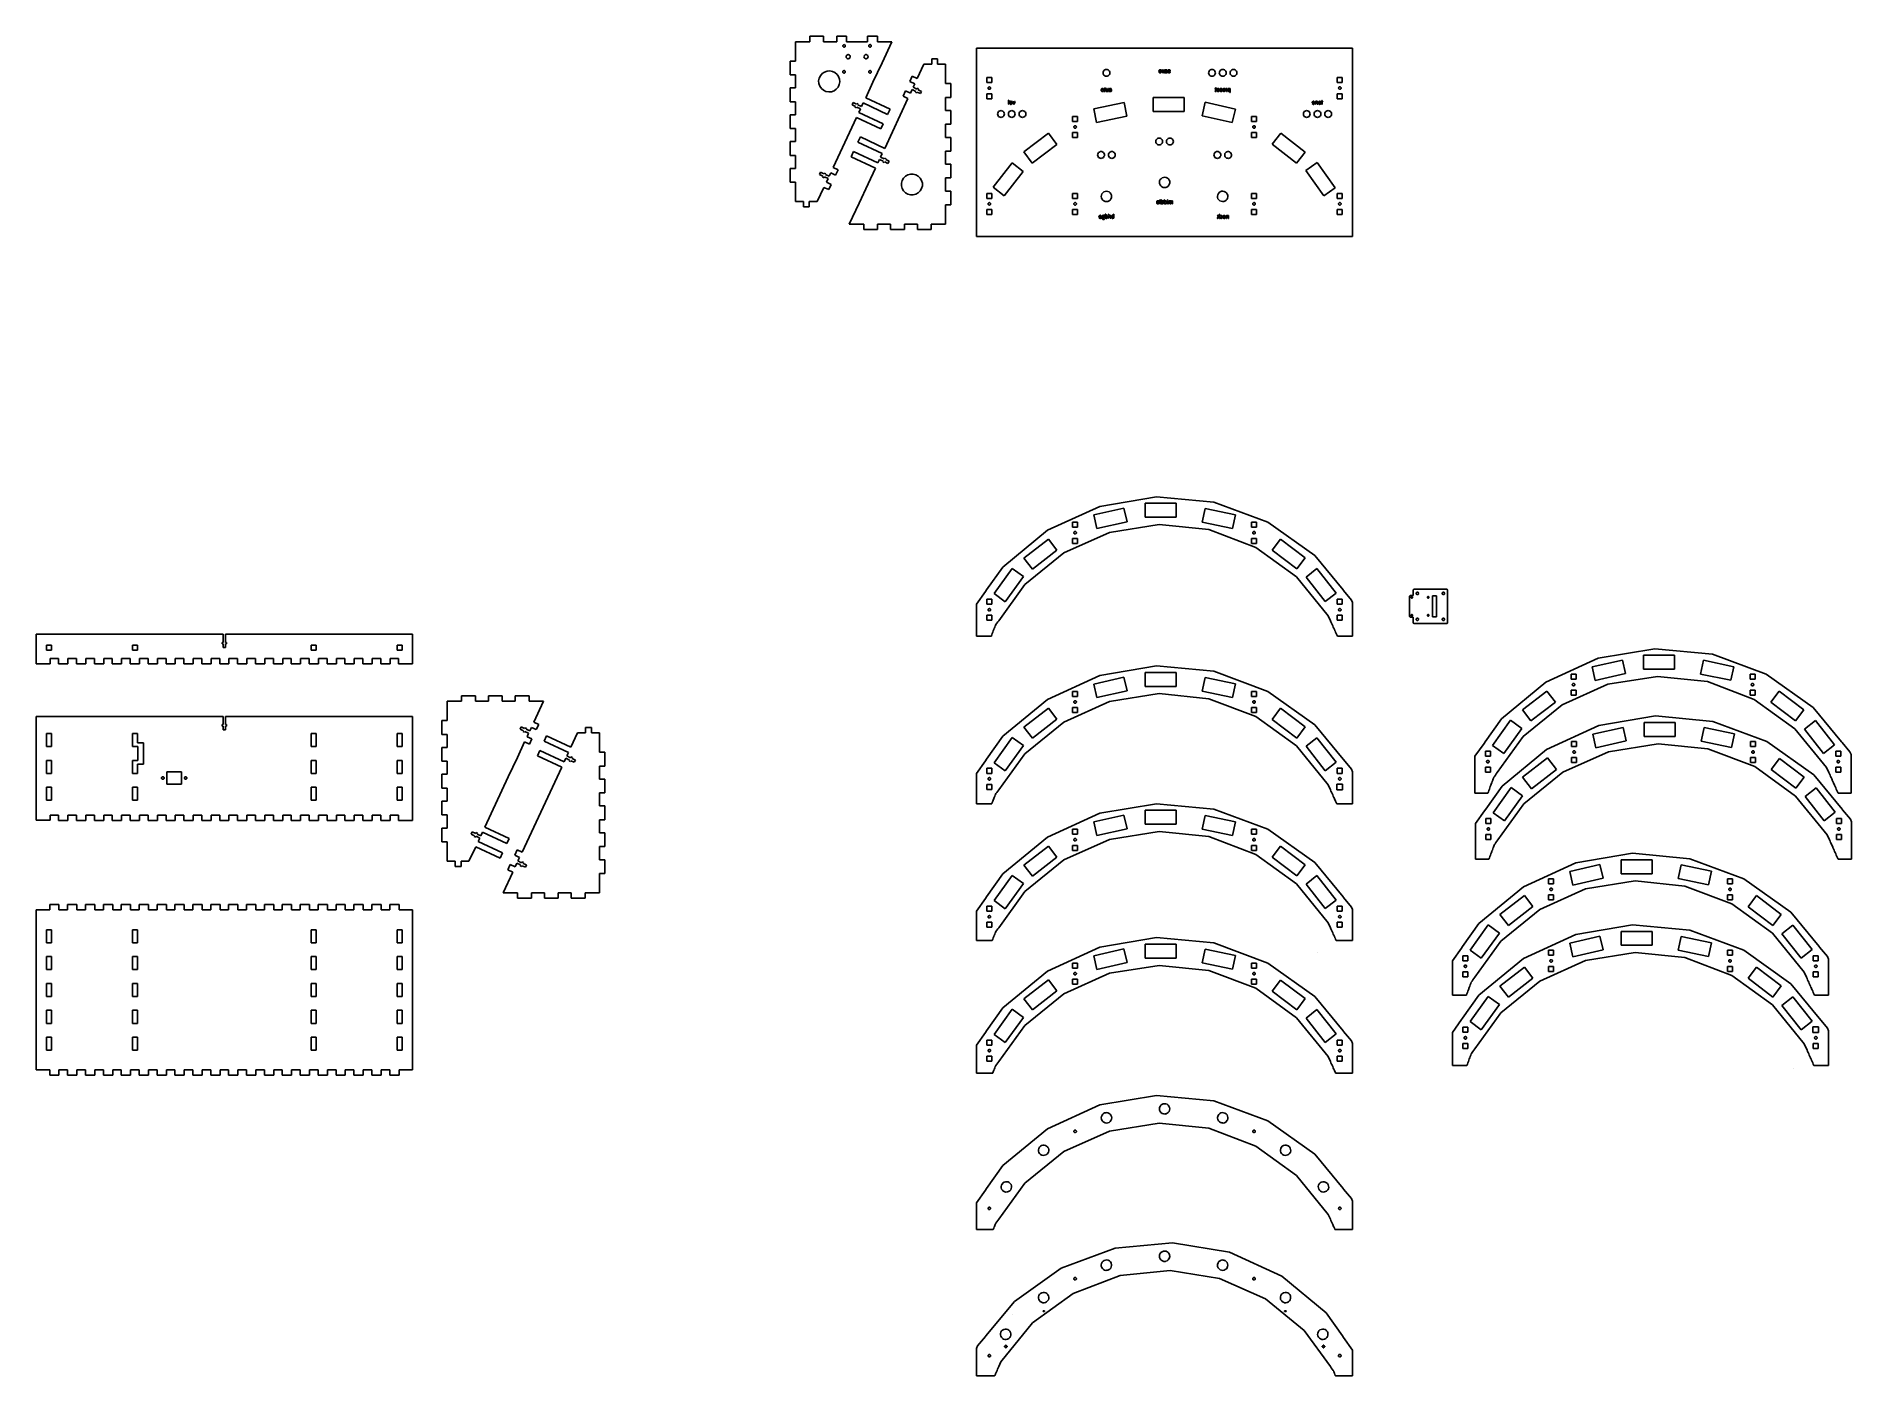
# Model space of a CAD drawing. Header units: metres. Extents: x -935 to 1094, y -1273 to 224.
import ezdxf

# ---------------------------------------------------------------- set-up
doc = ezdxf.new("R2010")
doc.units = ezdxf.units.M

msp = doc.modelspace()

# ---------------------------------------------------------------- linework, layer by layer
at = {"layer": '+'}
for p, q in [((147.1, -1240.4), (147.1, -1241.2)), ((148.2, -1240.4), (147.1, -1240.4)), ((147.1, -1240.4, 0.2), (147.1, -1241.2, 0.2)), ((148.2, -1240.4, 0.2), (147.1, -1240.4, 0.2)), ((147.1, -1240.4), (147.1, -1240.4, 0.2)), ((147.1, -1241.2), (148.2, -1241.2)), ((147.1, -1241.2, 0.2), (148.2, -1241.2, 0.2)), ((147.1, -1241.2), (147.1, -1241.2, 0.2)), ((149, -1239.3), (148.2, -1239.3)), ((148.2, -1239.3), (148.2, -1240.4)), ((149, -1239.3, 0.2), (148.2, -1239.3, 0.2)), ((148.2, -1239.3, 0.2), (148.2, -1240.4, 0.2)), ((148.2, -1239.3), (148.2, -1239.3, 0.2)), ((148.2, -1240.4), (148.2, -1240.4, 0.2)), ((148.2, -1241.2), (148.2, -1242.3)), ((148.2, -1241.2, 0.2), (148.2, -1242.3, 0.2)), ((148.2, -1241.2), (148.2, -1241.2, 0.2)), ((148.2, -1242.3), (149, -1242.3)), ((148.2, -1242.3, 0.2), (149, -1242.3, 0.2)), ((148.2, -1242.3), (148.2, -1242.3, 0.2)), ((149, -1240.4), (149, -1239.3)), ((149, -1240.4, 0.2), (149, -1239.3, 0.2)), ((149, -1239.3), (149, -1239.3, 0.2)), ((150.1, -1240.4), (149, -1240.4)), ((150.1, -1240.4, 0.2), (149, -1240.4, 0.2)), ((149, -1240.4), (149, -1240.4, 0.2)), ((149, -1242.3), (149, -1241.2)), ((149, -1241.2), (150.1, -1241.2)), ((149, -1242.3, 0.2), (149, -1241.2, 0.2)), ((149, -1241.2, 0.2), (150.1, -1241.2, 0.2)), ((149, -1241.2), (149, -1241.2, 0.2)), ((149, -1242.3), (149, -1242.3, 0.2)), ((150.1, -1241.2), (150.1, -1240.4)), ((150.1, -1241.2, 0.2), (150.1, -1240.4, 0.2)), ((150.1, -1240.4), (150.1, -1240.4, 0.2)), ((150.1, -1241.2), (150.1, -1241.2, 0.2)), ((502.1, -1240.4), (502.1, -1241.2)), ((503.3, -1240.4), (502.1, -1240.4)), ((502.1, -1240.4, 0.2), (502.1, -1241.2, 0.2)), ((503.3, -1240.4, 0.2), (502.1, -1240.4, 0.2)), ((502.1, -1240.4), (502.1, -1240.4, 0.2)), ((502.1, -1241.2), (503.3, -1241.2)), ((502.1, -1241.2, 0.2), (503.3, -1241.2, 0.2)), ((502.1, -1241.2), (502.1, -1241.2, 0.2)), ((504, -1239.3), (503.3, -1239.3)), ((503.3, -1239.3), (503.3, -1240.4)), ((504, -1239.3, 0.2), (503.3, -1239.3, 0.2)), ((503.3, -1239.3, 0.2), (503.3, -1240.4, 0.2)), ((503.3, -1239.3), (503.3, -1239.3, 0.2)), ((503.3, -1240.4), (503.3, -1240.4, 0.2)), ((503.3, -1241.2), (503.3, -1242.3)), ((503.3, -1241.2, 0.2), (503.3, -1242.3, 0.2)), ((503.3, -1241.2), (503.3, -1241.2, 0.2)), ((503.3, -1242.3), (504, -1242.3)), ((503.3, -1242.3, 0.2), (504, -1242.3, 0.2)), ((503.3, -1242.3), (503.3, -1242.3, 0.2)), ((504, -1240.4), (504, -1239.3)), ((504, -1240.4, 0.2), (504, -1239.3, 0.2)), ((504, -1239.3), (504, -1239.3, 0.2)), ((505.1, -1240.4), (504, -1240.4)), ((505.1, -1240.4, 0.2), (504, -1240.4, 0.2)), ((504, -1240.4), (504, -1240.4, 0.2)), ((504, -1242.3), (504, -1241.2)), ((504, -1241.2), (505.1, -1241.2)), ((504, -1242.3, 0.2), (504, -1241.2, 0.2)), ((504, -1241.2, 0.2), (505.1, -1241.2, 0.2)), ((504, -1241.2), (504, -1241.2, 0.2)), ((504, -1242.3), (504, -1242.3, 0.2)), ((505.1, -1241.2), (505.1, -1240.4)), ((505.1, -1241.2, 0.2), (505.1, -1240.4, 0.2)), ((505.1, -1240.4), (505.1, -1240.4, 0.2)), ((505.1, -1241.2), (505.1, -1241.2, 0.2))]:
    msp.add_line(p, q, dxfattribs=at)
at = {"layer": '-'}
for p, q in [((460.3, -1200.7), (460.3, -1201.5)), ((462, -1200.7), (460.3, -1200.7)), ((460.3, -1200.7, 0.2), (460.3, -1201.5, 0.2)), ((462, -1200.7, 0.2), (460.3, -1200.7, 0.2)), ((460.3, -1200.7), (460.3, -1200.7, 0.2)), ((460.3, -1201.5), (462, -1201.5)), ((460.3, -1201.5, 0.2), (462, -1201.5, 0.2)), ((460.3, -1201.5), (460.3, -1201.5, 0.2)), ((462, -1201.5), (462, -1200.7)), ((462, -1201.5, 0.2), (462, -1200.7, 0.2)), ((462, -1200.7), (462, -1200.7, 0.2)), ((462, -1201.5), (462, -1201.5, 0.2))]:
    msp.add_line(p, q, dxfattribs=at)
at = {"layer": '-#1'}
for p, q in [((190.3, -1200.7), (190.3, -1201.5)), ((192, -1200.7), (190.3, -1200.7)), ((190.3, -1200.7, 0.2), (190.3, -1201.5, 0.2)), ((192, -1200.7, 0.2), (190.3, -1200.7, 0.2)), ((190.3, -1200.7), (190.3, -1200.7, 0.2)), ((190.3, -1201.5), (192, -1201.5)), ((190.3, -1201.5, 0.2), (192, -1201.5, 0.2)), ((190.3, -1201.5), (190.3, -1201.5, 0.2)), ((192, -1201.5), (192, -1200.7)), ((192, -1201.5, 0.2), (192, -1200.7, 0.2)), ((192, -1200.7), (192, -1200.7, 0.2)), ((192, -1201.5), (192, -1201.5, 0.2))]:
    msp.add_line(p, q, dxfattribs=at)
at = {"layer": 'auto'}
for p, q in [((255.4, 164.3), (255.3, 164)), ((255.4, 164.3, 0.2), (255.3, 164, 0.2)), ((255.3, 164), (255.3, 163.6)), ((255.3, 164, 0.2), (255.3, 163.6, 0.2)), ((255.3, 164), (255.3, 164, 0.2)), ((255.3, 163.6), (255.3, 163.2)), ((255.3, 163.6, 0.2), (255.3, 163.2, 0.2)), ((255.3, 163.6), (255.3, 163.6, 0.2)), ((255.3, 163.2), (255.4, 162.8)), ((255.3, 163.2, 0.2), (255.4, 162.8, 0.2)), ((255.3, 163.2), (255.3, 163.2, 0.2)), ((255.5, 164.6), (255.4, 164.3)), ((255.5, 164.6, 0.2), (255.4, 164.3, 0.2)), ((255.4, 164.3), (255.4, 164.3, 0.2)), ((255.4, 162.8), (255.5, 162.5)), ((255.4, 162.8, 0.2), (255.5, 162.5, 0.2)), ((255.4, 162.8), (255.4, 162.8, 0.2)), ((255.7, 164.9), (255.5, 164.6)), ((255.7, 164.9, 0.2), (255.5, 164.6, 0.2)), ((255.5, 164.6), (255.5, 164.6, 0.2)), ((255.5, 162.5), (255.7, 162.3)), ((255.5, 162.5, 0.2), (255.7, 162.3, 0.2)), ((255.5, 162.5), (255.5, 162.5, 0.2)), ((255.9, 165.1), (255.7, 164.9)), ((255.9, 165.1, 0.2), (255.7, 164.9, 0.2)), ((255.7, 164.9), (255.7, 164.9, 0.2)), ((255.8, 163.6), (255.9, 164.1)), ((255.8, 163.6, 0.2), (255.9, 164.1, 0.2)), ((255.9, 163), (255.8, 163.6)), ((255.9, 163, 0.2), (255.8, 163.6, 0.2)), ((255.8, 163.6), (255.8, 163.6, 0.2)), ((256.2, 165.2), (255.9, 165.1)), ((256.2, 165.2, 0.2), (255.9, 165.1, 0.2)), ((255.9, 165.1), (255.9, 165.1, 0.2)), ((255.9, 164.1), (256, 164.3)), ((255.9, 164.1, 0.2), (256, 164.3, 0.2)), ((255.9, 164.1), (255.9, 164.1, 0.2)), ((256, 162.8), (255.9, 163)), ((256, 162.8, 0.2), (255.9, 163, 0.2)), ((255.9, 163), (255.9, 163, 0.2)), ((256, 164.3), (256.1, 164.5)), ((256, 164.3, 0.2), (256.1, 164.5, 0.2)), ((256, 164.3), (256, 164.3, 0.2)), ((256.1, 162.6), (256, 162.8)), ((256.1, 162.6, 0.2), (256, 162.8, 0.2)), ((256, 162.8), (256, 162.8, 0.2)), ((256.1, 164.5), (256.2, 164.7)), ((256.1, 164.5, 0.2), (256.2, 164.7, 0.2)), ((256.1, 164.5), (256.1, 164.5, 0.2)), ((256.2, 162.5), (256.1, 162.6)), ((256.2, 162.5, 0.2), (256.1, 162.6, 0.2)), ((256.1, 162.6), (256.1, 162.6, 0.2)), ((256.4, 165.3), (256.2, 165.2)), ((256.4, 165.3, 0.2), (256.2, 165.2, 0.2)), ((256.2, 165.2), (256.2, 165.2, 0.2)), ((256.2, 164.7), (256.4, 164.8)), ((256.2, 164.7, 0.2), (256.4, 164.8, 0.2)), ((256.2, 164.7), (256.2, 164.7, 0.2)), ((256.4, 162.4), (256.2, 162.5)), ((256.4, 162.4, 0.2), (256.2, 162.5, 0.2)), ((256.2, 162.5), (256.2, 162.5, 0.2)), ((256.8, 165.3), (256.4, 165.3)), ((256.8, 165.3, 0.2), (256.4, 165.3, 0.2)), ((256.4, 165.3), (256.4, 165.3, 0.2)), ((256.4, 164.8), (256.6, 164.8)), ((256.4, 164.8, 0.2), (256.6, 164.8, 0.2)), ((256.4, 164.8), (256.4, 164.8, 0.2)), ((256.6, 162.3), (256.4, 162.4)), ((256.6, 162.3, 0.2), (256.4, 162.4, 0.2)), ((256.4, 162.4), (256.4, 162.4, 0.2)), ((256.6, 164.8), (256.8, 164.9)), ((256.6, 164.8, 0.2), (256.8, 164.9, 0.2)), ((256.6, 164.8), (256.6, 164.8, 0.2)), ((256.8, 162.3), (256.6, 162.3)), ((256.8, 162.3, 0.2), (256.6, 162.3, 0.2)), ((256.6, 162.3), (256.6, 162.3, 0.2)), ((257.1, 165.3), (256.8, 165.3)), ((257.1, 165.3, 0.2), (256.8, 165.3, 0.2)), ((256.8, 165.3), (256.8, 165.3, 0.2)), ((256.8, 164.9), (257, 164.8)), ((256.8, 164.9, 0.2), (257, 164.8, 0.2)), ((256.8, 164.9), (256.8, 164.9, 0.2)), ((257, 162.3), (256.8, 162.3)), ((257, 162.3, 0.2), (256.8, 162.3, 0.2)), ((257, 164.8), (257.2, 164.8)), ((257, 164.8, 0.2), (257.2, 164.8, 0.2)), ((257, 164.8), (257, 164.8, 0.2)), ((257.2, 162.4), (257, 162.3)), ((257.2, 162.4, 0.2), (257, 162.3, 0.2)), ((257, 162.3), (257, 162.3, 0.2)), ((257.4, 165.2), (257.1, 165.3)), ((257.4, 165.2, 0.2), (257.1, 165.3, 0.2)), ((257.1, 165.3), (257.1, 165.3, 0.2)), ((257.2, 164.8), (257.3, 164.7)), ((257.2, 164.8, 0.2), (257.3, 164.7, 0.2)), ((257.2, 164.8), (257.2, 164.8, 0.2)), ((257.3, 162.5), (257.2, 162.4)), ((257.3, 162.5, 0.2), (257.2, 162.4, 0.2)), ((257.2, 162.4), (257.2, 162.4, 0.2)), ((257.3, 164.7), (257.5, 164.5)), ((257.3, 164.7, 0.2), (257.5, 164.5, 0.2)), ((257.3, 164.7), (257.3, 164.7, 0.2)), ((257.5, 162.6), (257.3, 162.5)), ((257.5, 162.6, 0.2), (257.3, 162.5, 0.2)), ((257.3, 162.5), (257.3, 162.5, 0.2)), ((257.6, 165.1), (257.4, 165.2)), ((257.6, 165.1, 0.2), (257.4, 165.2, 0.2)), ((257.4, 165.2), (257.4, 165.2, 0.2)), ((257.5, 164.5), (257.6, 164.3)), ((257.5, 164.5, 0.2), (257.6, 164.3, 0.2)), ((257.5, 164.5), (257.5, 164.5, 0.2)), ((257.6, 162.8), (257.5, 162.6)), ((257.6, 162.8, 0.2), (257.5, 162.6, 0.2)), ((257.5, 162.6), (257.5, 162.6, 0.2)), ((257.9, 164.9), (257.6, 165.1)), ((257.9, 164.9, 0.2), (257.6, 165.1, 0.2)), ((257.6, 165.1), (257.6, 165.1, 0.2)), ((257.6, 164.3), (257.7, 164.1)), ((257.6, 164.3, 0.2), (257.7, 164.1, 0.2)), ((257.6, 164.3), (257.6, 164.3, 0.2)), ((257.7, 163.1), (257.6, 162.8)), ((257.7, 163.1, 0.2), (257.6, 162.8, 0.2)), ((257.6, 162.8), (257.6, 162.8, 0.2)), ((257.7, 164.1), (257.7, 163.6)), ((257.7, 164.1, 0.2), (257.7, 163.6, 0.2)), ((257.7, 164.1), (257.7, 164.1, 0.2)), ((257.7, 163.6), (257.7, 163.1)), ((257.7, 163.6, 0.2), (257.7, 163.1, 0.2)), ((257.7, 163.6), (257.7, 163.6, 0.2)), ((257.7, 163.1), (257.7, 163.1, 0.2)), ((258, 164.6), (257.9, 164.9)), ((258, 164.6, 0.2), (257.9, 164.9, 0.2)), ((257.9, 164.9), (257.9, 164.9, 0.2)), ((257.9, 162.3), (258, 162.5)), ((257.9, 162.3, 0.2), (258, 162.5, 0.2)), ((258.2, 164.3), (258, 164.6)), ((258.2, 164.3, 0.2), (258, 164.6, 0.2)), ((258, 164.6), (258, 164.6, 0.2)), ((258, 162.5), (258.2, 162.8)), ((258, 162.5, 0.2), (258.2, 162.8, 0.2)), ((258, 162.5), (258, 162.5, 0.2)), ((258.2, 164), (258.2, 164.3)), ((258.2, 164, 0.2), (258.2, 164.3, 0.2)), ((258.2, 164.3), (258.2, 164.3, 0.2)), ((258.3, 163.6), (258.2, 164)), ((258.3, 163.6, 0.2), (258.2, 164, 0.2)), ((258.2, 164), (258.2, 164, 0.2)), ((258.2, 163.2), (258.3, 163.6)), ((258.2, 163.2, 0.2), (258.3, 163.6, 0.2)), ((258.2, 162.8), (258.2, 163.2)), ((258.2, 162.8, 0.2), (258.2, 163.2, 0.2)), ((258.2, 163.2), (258.2, 163.2, 0.2)), ((258.2, 162.8), (258.2, 162.8, 0.2)), ((258.3, 163.6), (258.3, 163.6, 0.2)), ((258.6, 165.2), (258.6, 164.8)), ((259.2, 165.2), (258.6, 165.2)), ((258.6, 165.2, 0.2), (258.6, 164.8, 0.2)), ((259.2, 165.2, 0.2), (258.6, 165.2, 0.2)), ((258.6, 165.2), (258.6, 165.2, 0.2)), ((258.6, 164.8), (259.2, 164.8)), ((258.6, 164.8, 0.2), (259.2, 164.8, 0.2)), ((258.6, 164.8), (258.6, 164.8, 0.2)), ((259.1, 162.3), (259, 162.3)), ((259.1, 162.3, 0.2), (259, 162.3, 0.2)), ((259.2, 162.4), (259.1, 162.3)), ((259.2, 162.4, 0.2), (259.1, 162.3, 0.2)), ((259.1, 162.3), (259.1, 162.3, 0.2)), ((259.7, 166.1), (259.2, 166.1)), ((259.2, 166.1), (259.2, 165.2)), ((259.7, 166.1, 0.2), (259.2, 166.1, 0.2)), ((259.2, 166.1, 0.2), (259.2, 165.2, 0.2)), ((259.2, 166.1), (259.2, 166.1, 0.2)), ((259.2, 165.2), (259.2, 165.2, 0.2)), ((259.2, 164.8), (259.2, 162.6)), ((259.2, 164.8, 0.2), (259.2, 162.6, 0.2)), ((259.2, 164.8), (259.2, 164.8, 0.2)), ((259.2, 162.6), (259.2, 162.4)), ((259.2, 162.6, 0.2), (259.2, 162.4, 0.2)), ((259.2, 162.6), (259.2, 162.6, 0.2)), ((259.2, 162.4), (259.2, 162.4, 0.2)), ((259.7, 165.2), (259.7, 166.1)), ((259.7, 165.2, 0.2), (259.7, 166.1, 0.2)), ((259.7, 166.1), (259.7, 166.1, 0.2)), ((260.1, 165.2), (259.7, 165.2)), ((260.1, 165.2, 0.2), (259.7, 165.2, 0.2)), ((259.7, 165.2), (259.7, 165.2, 0.2)), ((259.7, 162.3), (259.7, 164.8)), ((259.7, 164.8), (260.1, 164.8)), ((259.7, 162.3, 0.2), (259.7, 164.8, 0.2)), ((259.7, 164.8, 0.2), (260.1, 164.8, 0.2)), ((259.7, 164.8), (259.7, 164.8, 0.2)), ((259.7, 162.1), (259.7, 162.3)), ((259.7, 162.1, 0.2), (259.7, 162.3, 0.2)), ((259.7, 162.3), (259.7, 162.3, 0.2)), ((260.1, 164.8), (260.1, 165.2)), ((260.1, 164.8, 0.2), (260.1, 165.2, 0.2)), ((260.1, 165.2), (260.1, 165.2, 0.2)), ((260.1, 164.8), (260.1, 164.8, 0.2)), ((261.2, 165.2), (260.7, 165.2)), ((260.7, 165.2), (260.7, 162)), ((261.2, 165.2, 0.2), (260.7, 165.2, 0.2)), ((260.7, 165.2, 0.2), (260.7, 162, 0.2)), ((260.7, 165.2), (260.7, 165.2, 0.2)), ((261.2, 163.4), (261.2, 165.2)), ((261.2, 163.4, 0.2), (261.2, 165.2, 0.2)), ((261.2, 165.2), (261.2, 165.2, 0.2)), ((261.3, 162.9), (261.2, 163.4)), ((261.3, 162.9, 0.2), (261.2, 163.4, 0.2)), ((261.2, 163.4), (261.2, 163.4, 0.2)), ((261.2, 162), (261.2, 162.4)), ((261.2, 162.4), (261.4, 162.1)), ((261.2, 162, 0.2), (261.2, 162.4, 0.2)), ((261.2, 162.4, 0.2), (261.4, 162.1, 0.2)), ((261.2, 162.4), (261.2, 162.4, 0.2)), ((261.3, 162.8), (261.3, 162.9)), ((261.3, 162.8, 0.2), (261.3, 162.9, 0.2)), ((261.3, 162.9), (261.3, 162.9, 0.2)), ((261.4, 162.6), (261.3, 162.8)), ((261.4, 162.6, 0.2), (261.3, 162.8, 0.2)), ((261.3, 162.8), (261.3, 162.8, 0.2)), ((261.6, 162.5), (261.4, 162.6)), ((261.6, 162.5, 0.2), (261.4, 162.6, 0.2)), ((261.4, 162.6), (261.4, 162.6, 0.2)), ((261.7, 162.4), (261.6, 162.5)), ((261.7, 162.4, 0.2), (261.6, 162.5, 0.2)), ((261.6, 162.5), (261.6, 162.5, 0.2)), ((261.9, 162.3), (261.7, 162.4)), ((261.9, 162.3, 0.2), (261.7, 162.4, 0.2)), ((261.7, 162.4), (261.7, 162.4, 0.2)), ((262.4, 162.3), (262.1, 162.3)), ((262.4, 162.3, 0.2), (262.1, 162.3, 0.2)), ((262.6, 162.5), (262.4, 162.3)), ((262.6, 162.5, 0.2), (262.4, 162.3, 0.2)), ((262.4, 162.3), (262.4, 162.3, 0.2)), ((262.7, 162.7), (262.6, 162.5)), ((262.7, 162.7, 0.2), (262.6, 162.5, 0.2)), ((262.6, 162.5), (262.6, 162.5, 0.2)), ((262.8, 162.9), (262.7, 162.7)), ((262.8, 162.9, 0.2), (262.7, 162.7, 0.2)), ((262.7, 162.7), (262.7, 162.7, 0.2)), ((263.3, 165.2), (262.8, 165.2)), ((262.8, 165.2), (262.8, 162.9)), ((263.3, 165.2, 0.2), (262.8, 165.2, 0.2)), ((262.8, 165.2, 0.2), (262.8, 162.9, 0.2)), ((262.8, 165.2), (262.8, 165.2, 0.2)), ((262.8, 162.9), (262.8, 162.9, 0.2)), ((263.1, 162.2), (263.2, 162.4)), ((263.1, 162.2, 0.2), (263.2, 162.4, 0.2)), ((263.2, 162.4), (263.3, 162.5)), ((263.2, 162.4, 0.2), (263.3, 162.5, 0.2)), ((263.2, 162.4), (263.2, 162.4, 0.2)), ((263.3, 162.7), (263.3, 165.2)), ((263.3, 162.7, 0.2), (263.3, 165.2, 0.2)), ((263.3, 165.2), (263.3, 165.2, 0.2)), ((263.3, 162.5), (263.3, 162.7)), ((263.3, 162.5, 0.2), (263.3, 162.7, 0.2)), ((263.3, 162.7), (263.3, 162.7, 0.2)), ((263.3, 162.5), (263.3, 162.5, 0.2)), ((264.2, 162.3), (264.1, 162.3)), ((264.2, 162.3, 0.2), (264.1, 162.3, 0.2)), ((264.3, 164.8), (264.2, 164.7)), ((264.3, 164.8, 0.2), (264.2, 164.7, 0.2)), ((264.2, 164.7), (264.2, 164.4)), ((264.2, 164.7, 0.2), (264.2, 164.4, 0.2)), ((264.2, 164.7), (264.2, 164.7, 0.2)), ((264.2, 164.4), (264.2, 162.5)), ((264.2, 164.4, 0.2), (264.2, 162.5, 0.2)), ((264.2, 164.4), (264.2, 164.4, 0.2)), ((264.2, 162.5), (264.2, 162.4)), ((264.2, 162.5, 0.2), (264.2, 162.4, 0.2)), ((264.2, 162.5), (264.2, 162.5, 0.2)), ((264.2, 162.4), (264.2, 162.3)), ((264.2, 162.4, 0.2), (264.2, 162.3, 0.2)), ((264.2, 162.4), (264.2, 162.4, 0.2)), ((264.2, 162.3), (264.2, 162.3, 0.2)), ((264.4, 165), (264.3, 164.8)), ((264.4, 165, 0.2), (264.3, 164.8, 0.2)), ((264.3, 164.8), (264.3, 164.8, 0.2)), ((264.5, 165.1), (264.4, 165)), ((264.5, 165.1, 0.2), (264.4, 165, 0.2)), ((264.4, 165), (264.4, 165, 0.2)), ((264.7, 165.2), (264.5, 165.1)), ((264.7, 165.2, 0.2), (264.5, 165.1, 0.2)), ((264.5, 165.1), (264.5, 165.1, 0.2)), ((264.9, 165.3), (264.7, 165.2)), ((264.9, 165.3, 0.2), (264.7, 165.2, 0.2)), ((264.7, 165.2), (264.7, 165.2, 0.2)), ((264.7, 164.4), (264.8, 164.6)), ((264.7, 164.4, 0.2), (264.8, 164.6, 0.2)), ((264.7, 164.2), (264.7, 164.4)), ((264.7, 164.2, 0.2), (264.7, 164.4, 0.2)), ((264.7, 164.4), (264.7, 164.4, 0.2)), ((264.8, 164.1), (264.7, 164.2)), ((264.8, 164.1, 0.2), (264.7, 164.2, 0.2)), ((264.7, 164.2), (264.7, 164.2, 0.2)), ((264.7, 163), (264.7, 163.6)), ((264.7, 163.6), (265.2, 163.5)), ((264.7, 163, 0.2), (264.7, 163.6, 0.2)), ((264.7, 163.6, 0.2), (265.2, 163.5, 0.2)), ((264.7, 163.6), (264.7, 163.6, 0.2)), ((264.8, 162.7), (264.7, 163)), ((264.8, 162.7, 0.2), (264.7, 163, 0.2)), ((264.7, 163), (264.7, 163, 0.2)), ((264.8, 164.6), (264.9, 164.7)), ((264.8, 164.6, 0.2), (264.9, 164.7, 0.2)), ((264.8, 164.6), (264.8, 164.6, 0.2)), ((264.9, 164), (264.8, 164.1)), ((264.9, 164, 0.2), (264.8, 164.1, 0.2)), ((264.8, 164.1), (264.8, 164.1, 0.2)), ((265, 162.5), (264.8, 162.7)), ((265, 162.5, 0.2), (264.8, 162.7, 0.2)), ((264.8, 162.7), (264.8, 162.7, 0.2)), ((265.5, 165.3), (264.9, 165.3)), ((265.5, 165.3, 0.2), (264.9, 165.3, 0.2)), ((264.9, 165.3), (264.9, 165.3, 0.2)), ((264.9, 164.7), (265.2, 164.8)), ((264.9, 164.7, 0.2), (265.2, 164.8, 0.2)), ((264.9, 164.7), (264.9, 164.7, 0.2)), ((265, 163.9), (264.9, 164)), ((265, 163.9, 0.2), (264.9, 164, 0.2)), ((264.9, 164), (264.9, 164, 0.2)), ((265.3, 163.9), (265, 163.9)), ((265.3, 163.9, 0.2), (265, 163.9, 0.2)), ((265, 163.9), (265, 163.9, 0.2)), ((265.3, 162.3), (265, 162.5)), ((265.3, 162.3, 0.2), (265, 162.5, 0.2)), ((265, 162.5), (265, 162.5, 0.2)), ((265.2, 164.8), (265.5, 164.9)), ((265.2, 164.8, 0.2), (265.5, 164.9, 0.2)), ((265.2, 164.8), (265.2, 164.8, 0.2)), ((265.2, 163.5), (265.8, 163.4)), ((265.2, 163.5, 0.2), (265.8, 163.4, 0.2)), ((265.2, 163.5), (265.2, 163.5, 0.2)), ((265.6, 163.8), (265.3, 163.9)), ((265.6, 163.8, 0.2), (265.3, 163.9, 0.2)), ((265.3, 163.9), (265.3, 163.9, 0.2)), ((265.7, 162.3), (265.3, 162.3)), ((265.7, 162.3, 0.2), (265.3, 162.3, 0.2)), ((265.3, 162.3), (265.3, 162.3, 0.2)), ((265.8, 165.3), (265.5, 165.3)), ((265.8, 165.3, 0.2), (265.5, 165.3, 0.2)), ((265.5, 165.3), (265.5, 165.3, 0.2)), ((265.5, 164.9), (265.8, 164.8)), ((265.5, 164.9, 0.2), (265.8, 164.8, 0.2)), ((265.5, 164.9), (265.5, 164.9, 0.2)), ((265.9, 163.8), (265.6, 163.8)), ((265.9, 163.8, 0.2), (265.6, 163.8, 0.2)), ((265.6, 163.8), (265.6, 163.8, 0.2)), ((266, 162.3), (265.7, 162.3)), ((266, 162.3, 0.2), (265.7, 162.3, 0.2)), ((266, 165.3), (265.8, 165.3)), ((266, 165.3, 0.2), (265.8, 165.3, 0.2)), ((265.8, 165.3), (265.8, 165.3, 0.2)), ((265.8, 164.8), (266, 164.7)), ((265.8, 164.8, 0.2), (266, 164.7, 0.2)), ((265.8, 164.8), (265.8, 164.8, 0.2)), ((265.8, 163.4), (266, 163.3)), ((265.8, 163.4, 0.2), (266, 163.3, 0.2)), ((265.8, 163.4), (265.8, 163.4, 0.2)), ((266.1, 163.7), (265.9, 163.8)), ((266.1, 163.7, 0.2), (265.9, 163.8, 0.2)), ((265.9, 163.8), (265.9, 163.8, 0.2)), ((266.2, 165.2), (266, 165.3)), ((266.2, 165.2, 0.2), (266, 165.3, 0.2)), ((266, 165.3), (266, 165.3, 0.2)), ((266, 164.7), (266.2, 164.5)), ((266, 164.7, 0.2), (266.2, 164.5, 0.2)), ((266, 164.7), (266, 164.7, 0.2)), ((266, 163.3), (266.2, 163.2)), ((266, 163.3, 0.2), (266.2, 163.2, 0.2)), ((266, 163.3), (266, 163.3, 0.2)), ((266.2, 162.4), (266, 162.3)), ((266.2, 162.4, 0.2), (266, 162.3, 0.2)), ((266, 162.3), (266, 162.3, 0.2)), ((266.4, 163.7), (266.1, 163.7)), ((266.4, 163.7, 0.2), (266.1, 163.7, 0.2)), ((266.1, 163.7), (266.1, 163.7, 0.2)), ((266.4, 165.1), (266.2, 165.2)), ((266.4, 165.1, 0.2), (266.2, 165.2, 0.2)), ((266.2, 165.2), (266.2, 165.2, 0.2)), ((266.2, 164.5), (266.2, 164.3)), ((266.2, 164.5, 0.2), (266.2, 164.3, 0.2)), ((266.2, 164.5), (266.2, 164.5, 0.2)), ((266.2, 164.3), (266.8, 164.3)), ((266.2, 164.3, 0.2), (266.8, 164.3, 0.2)), ((266.2, 164.3), (266.2, 164.3, 0.2)), ((266.2, 163.2), (266.3, 163)), ((266.2, 163.2, 0.2), (266.3, 163, 0.2)), ((266.2, 163.2), (266.2, 163.2, 0.2)), ((266.3, 162.6), (266.2, 162.4)), ((266.3, 162.6, 0.2), (266.2, 162.4, 0.2)), ((266.2, 162.4), (266.2, 162.4, 0.2)), ((266.3, 163), (266.4, 162.8)), ((266.3, 163, 0.2), (266.4, 162.8, 0.2)), ((266.3, 163), (266.3, 163, 0.2)), ((266.4, 162.8), (266.3, 162.6)), ((266.4, 162.8, 0.2), (266.3, 162.6, 0.2)), ((266.3, 162.6), (266.3, 162.6, 0.2)), ((266.6, 164.9), (266.4, 165.1)), ((266.6, 164.9, 0.2), (266.4, 165.1, 0.2)), ((266.4, 165.1), (266.4, 165.1, 0.2)), ((266.6, 163.6), (266.4, 163.7)), ((266.6, 163.6, 0.2), (266.4, 163.7, 0.2)), ((266.4, 163.7), (266.4, 163.7, 0.2)), ((266.4, 162.8), (266.4, 162.8, 0.2)), ((266.7, 164.7), (266.6, 164.9)), ((266.7, 164.7, 0.2), (266.6, 164.9, 0.2)), ((266.6, 164.9), (266.6, 164.9, 0.2)), ((266.7, 163.4), (266.6, 163.6)), ((266.7, 163.4, 0.2), (266.6, 163.6, 0.2)), ((266.6, 163.6), (266.6, 163.6, 0.2)), ((266.7, 164.5), (266.7, 164.7)), ((266.7, 164.5, 0.2), (266.7, 164.7, 0.2)), ((266.7, 164.7), (266.7, 164.7, 0.2)), ((266.8, 164.3), (266.7, 164.5)), ((266.8, 164.3, 0.2), (266.7, 164.5, 0.2)), ((266.7, 164.5), (266.7, 164.5, 0.2)), ((266.8, 163.3), (266.7, 163.4)), ((266.8, 163.3, 0.2), (266.7, 163.4, 0.2)), ((266.7, 163.4), (266.7, 163.4, 0.2)), ((266.8, 164.3), (266.8, 164.3, 0.2)), ((266.9, 163.1), (266.8, 163.3)), ((266.9, 163.1, 0.2), (266.8, 163.3, 0.2)), ((266.8, 163.3), (266.8, 163.3, 0.2)), ((266.8, 162.4), (266.9, 162.6)), ((266.8, 162.4, 0.2), (266.9, 162.6, 0.2)), ((266.8, 162.2), (266.8, 162.4)), ((266.8, 162.2, 0.2), (266.8, 162.4, 0.2)), ((266.8, 162.4), (266.8, 162.4, 0.2)), ((266.9, 162.8), (266.9, 163.1)), ((266.9, 162.8, 0.2), (266.9, 163.1, 0.2)), ((266.9, 163.1), (266.9, 163.1, 0.2)), ((266.9, 162.6), (266.9, 162.8)), ((266.9, 162.6, 0.2), (266.9, 162.8, 0.2)), ((266.9, 162.8), (266.9, 162.8, 0.2)), ((266.9, 162.6), (266.9, 162.6, 0.2)), ((255.7, 162.3), (255.9, 162.1)), ((255.7, 162.3, 0.2), (255.9, 162.1, 0.2)), ((255.7, 162.3), (255.7, 162.3, 0.2)), ((255.9, 162.1), (256.2, 161.9)), ((255.9, 162.1, 0.2), (256.2, 161.9, 0.2)), ((255.9, 162.1), (255.9, 162.1, 0.2)), ((256.2, 161.9), (256.4, 161.9)), ((256.2, 161.9, 0.2), (256.4, 161.9, 0.2)), ((256.2, 161.9), (256.2, 161.9, 0.2)), ((256.4, 161.9), (256.8, 161.8)), ((256.4, 161.9, 0.2), (256.8, 161.8, 0.2)), ((256.4, 161.9), (256.4, 161.9, 0.2)), ((256.8, 162.3), (256.8, 162.3, 0.2)), ((256.8, 161.8), (257.1, 161.9)), ((256.8, 161.8, 0.2), (257.1, 161.9, 0.2)), ((256.8, 161.8), (256.8, 161.8, 0.2)), ((257.1, 161.9), (257.4, 161.9)), ((257.1, 161.9, 0.2), (257.4, 161.9, 0.2)), ((257.1, 161.9), (257.1, 161.9, 0.2)), ((257.4, 161.9), (257.7, 162.1)), ((257.4, 161.9, 0.2), (257.7, 162.1, 0.2)), ((257.4, 161.9), (257.4, 161.9, 0.2)), ((257.7, 162.1), (257.9, 162.3)), ((257.7, 162.1, 0.2), (257.9, 162.3, 0.2)), ((257.7, 162.1), (257.7, 162.1, 0.2)), ((257.9, 162.3), (257.9, 162.3, 0.2)), ((258.9, 162.3), (258.6, 162.3)), ((258.6, 162.3), (258.6, 161.9)), ((258.9, 162.3, 0.2), (258.6, 162.3, 0.2)), ((258.6, 162.3, 0.2), (258.6, 161.9, 0.2)), ((258.6, 162.3), (258.6, 162.3, 0.2)), ((258.6, 161.9), (259.1, 161.8)), ((258.6, 161.9, 0.2), (259.1, 161.8, 0.2)), ((258.6, 161.9), (258.6, 161.9, 0.2)), ((259, 162.3), (258.9, 162.3)), ((259, 162.3, 0.2), (258.9, 162.3, 0.2)), ((258.9, 162.3), (258.9, 162.3, 0.2)), ((259, 162.3), (259, 162.3, 0.2)), ((259.1, 161.8), (259.3, 161.9)), ((259.1, 161.8, 0.2), (259.3, 161.9, 0.2)), ((259.1, 161.8), (259.1, 161.8, 0.2)), ((259.3, 161.9), (259.5, 162)), ((259.3, 161.9, 0.2), (259.5, 162, 0.2)), ((259.3, 161.9), (259.3, 161.9, 0.2)), ((259.5, 162), (259.7, 162.1)), ((259.5, 162, 0.2), (259.7, 162.1, 0.2)), ((259.5, 162), (259.5, 162, 0.2)), ((259.7, 162.1), (259.7, 162.1, 0.2)), ((260.7, 162), (261.2, 162)), ((260.7, 162, 0.2), (261.2, 162, 0.2)), ((260.7, 162), (260.7, 162, 0.2)), ((261.2, 162), (261.2, 162, 0.2)), ((261.4, 162.1), (261.6, 162)), ((261.4, 162.1, 0.2), (261.6, 162, 0.2)), ((261.4, 162.1), (261.4, 162.1, 0.2)), ((261.6, 162), (261.9, 161.9)), ((261.6, 162, 0.2), (261.9, 161.9, 0.2)), ((261.6, 162), (261.6, 162, 0.2)), ((262.1, 162.3), (261.9, 162.3)), ((262.1, 162.3, 0.2), (261.9, 162.3, 0.2)), ((261.9, 162.3), (261.9, 162.3, 0.2)), ((261.9, 161.9), (262.2, 161.8)), ((261.9, 161.9, 0.2), (262.2, 161.8, 0.2)), ((261.9, 161.9), (261.9, 161.9, 0.2)), ((262.1, 162.3), (262.1, 162.3, 0.2)), ((262.2, 161.8), (262.7, 161.9)), ((262.2, 161.8, 0.2), (262.7, 161.9, 0.2)), ((262.2, 161.8), (262.2, 161.8, 0.2)), ((262.7, 161.9), (262.9, 162)), ((262.7, 161.9, 0.2), (262.9, 162, 0.2)), ((262.7, 161.9), (262.7, 161.9, 0.2)), ((262.9, 162), (263, 162.1)), ((262.9, 162, 0.2), (263, 162.1, 0.2)), ((262.9, 162), (262.9, 162, 0.2)), ((263, 162.1), (263.1, 162.2)), ((263, 162.1, 0.2), (263.1, 162.2, 0.2)), ((263, 162.1), (263, 162.1, 0.2)), ((263.1, 162.2), (263.1, 162.2, 0.2)), ((263.9, 162.3), (263.8, 162.3)), ((263.8, 162.3), (263.8, 161.9)), ((263.9, 162.3, 0.2), (263.8, 162.3, 0.2)), ((263.8, 162.3, 0.2), (263.8, 161.9, 0.2)), ((263.8, 162.3), (263.8, 162.3, 0.2)), ((263.8, 161.9), (264.2, 161.8)), ((263.8, 161.9, 0.2), (264.2, 161.8, 0.2)), ((263.8, 161.9), (263.8, 161.9, 0.2)), ((264.1, 162.3), (263.9, 162.3)), ((264.1, 162.3, 0.2), (263.9, 162.3, 0.2)), ((263.9, 162.3), (263.9, 162.3, 0.2)), ((264.1, 162.3), (264.1, 162.3, 0.2)), ((264.2, 161.8), (264.4, 161.9)), ((264.2, 161.8, 0.2), (264.4, 161.9, 0.2)), ((264.2, 161.8), (264.2, 161.8, 0.2)), ((264.4, 161.9), (264.6, 161.9)), ((264.4, 161.9, 0.2), (264.6, 161.9, 0.2)), ((264.4, 161.9), (264.4, 161.9, 0.2)), ((264.6, 161.9), (264.7, 162.1)), ((264.6, 161.9, 0.2), (264.7, 162.1, 0.2)), ((264.6, 161.9), (264.6, 161.9, 0.2)), ((264.7, 162.1), (264.7, 162.3)), ((264.7, 162.3), (265, 162.1)), ((264.7, 162.1, 0.2), (264.7, 162.3, 0.2)), ((264.7, 162.3, 0.2), (265, 162.1, 0.2)), ((264.7, 162.3), (264.7, 162.3, 0.2)), ((264.7, 162.1), (264.7, 162.1, 0.2)), ((265, 162.1), (265.3, 161.9)), ((265, 162.1, 0.2), (265.3, 161.9, 0.2)), ((265, 162.1), (265, 162.1, 0.2)), ((265.3, 161.9), (265.5, 161.9)), ((265.3, 161.9, 0.2), (265.5, 161.9, 0.2)), ((265.3, 161.9), (265.3, 161.9, 0.2)), ((265.5, 161.9), (265.8, 161.8)), ((265.5, 161.9, 0.2), (265.8, 161.8, 0.2)), ((265.5, 161.9), (265.5, 161.9, 0.2)), ((265.7, 162.3), (265.7, 162.3, 0.2)), ((265.8, 161.8), (266.3, 161.9)), ((265.8, 161.8, 0.2), (266.3, 161.9, 0.2)), ((265.8, 161.8), (265.8, 161.8, 0.2)), ((266.3, 161.9), (266.5, 162)), ((266.3, 161.9, 0.2), (266.5, 162, 0.2)), ((266.3, 161.9), (266.3, 161.9, 0.2)), ((266.5, 162), (266.6, 162.1)), ((266.5, 162, 0.2), (266.6, 162.1, 0.2)), ((266.5, 162), (266.5, 162, 0.2)), ((266.6, 162.1), (266.8, 162.2)), ((266.6, 162.1, 0.2), (266.8, 162.2, 0.2)), ((266.6, 162.1), (266.6, 162.1, 0.2)), ((266.8, 162.2), (266.8, 162.2, 0.2))]:
    msp.add_line(p, q, dxfattribs=at)
at = {"layer": 'bridge'}
for p, q in [((252.8, 22.3), (252.7, 21.7)), ((252.8, 22.3, 0.2), (252.7, 21.7, 0.2)), ((252.7, 21.7), (255.1, 21.7)), ((252.7, 21.7, 0.2), (255.1, 21.7, 0.2)), ((252.7, 21.7), (252.7, 21.7, 0.2)), ((252.9, 22.7), (252.8, 22.3)), ((252.9, 22.7, 0.2), (252.8, 22.3, 0.2)), ((252.8, 22.3), (252.8, 22.3, 0.2)), ((253.3, 21.2), (252.8, 21.2)), ((252.8, 21.2), (252.9, 21)), ((253.3, 21.2, 0.2), (252.8, 21.2, 0.2)), ((252.8, 21.2, 0.2), (252.9, 21, 0.2)), ((252.8, 21.2), (252.8, 21.2, 0.2)), ((253.1, 23.1), (252.9, 22.7)), ((253.1, 23.1, 0.2), (252.9, 22.7, 0.2)), ((252.9, 22.7), (252.9, 22.7, 0.2)), ((252.9, 21), (253, 20.7)), ((252.9, 21, 0.2), (253, 20.7, 0.2)), ((252.9, 21), (252.9, 21, 0.2)), ((253, 20.7), (253.1, 20.5)), ((253, 20.7, 0.2), (253.1, 20.5, 0.2)), ((253, 20.7), (253, 20.7, 0.2)), ((253.4, 23.4), (253.1, 23.1)), ((253.4, 23.4, 0.2), (253.1, 23.1, 0.2)), ((253.1, 23.1), (253.1, 23.1, 0.2)), ((253.1, 20.5), (253.3, 20.4)), ((253.1, 20.5, 0.2), (253.3, 20.4, 0.2)), ((253.1, 20.5), (253.1, 20.5, 0.2)), ((253.3, 22.5), (253.5, 22.8)), ((253.3, 22.5, 0.2), (253.5, 22.8, 0.2)), ((253.3, 22.1), (253.3, 22.5)), ((253.3, 22.1, 0.2), (253.3, 22.5, 0.2)), ((253.3, 22.5), (253.3, 22.5, 0.2)), ((255.1, 22.1), (253.3, 22.1)), ((253.3, 22.1), (253.3, 22.1)), ((255.1, 22.1, 0.2), (253.3, 22.1, 0.2)), ((253.3, 22.1, 0.2), (253.3, 22.1, 0.2)), ((253.3, 22.1), (253.3, 22.1, 0.2)), ((253.3, 22.1), (253.3, 22.1, 0.2)), ((253.5, 20.9), (253.3, 21.2)), ((253.5, 20.9, 0.2), (253.3, 21.2, 0.2)), ((253.3, 21.2), (253.3, 21.2, 0.2)), ((253.3, 20.4), (253.5, 20.2)), ((253.3, 20.4, 0.2), (253.5, 20.2, 0.2)), ((253.3, 20.4), (253.3, 20.4, 0.2)), ((253.7, 23.5), (253.4, 23.4)), ((253.7, 23.5, 0.2), (253.4, 23.4, 0.2)), ((253.4, 23.4), (253.4, 23.4, 0.2)), ((253.5, 22.8), (253.8, 23)), ((253.5, 22.8, 0.2), (253.8, 23, 0.2)), ((253.5, 22.8), (253.5, 22.8, 0.2)), ((253.6, 20.7), (253.5, 20.9)), ((253.6, 20.7, 0.2), (253.5, 20.9, 0.2)), ((253.5, 20.9), (253.5, 20.9, 0.2)), ((253.9, 20.6), (253.6, 20.7)), ((253.9, 20.6, 0.2), (253.6, 20.7, 0.2)), ((253.6, 20.7), (253.6, 20.7, 0.2)), ((254.2, 23.6), (253.7, 23.5)), ((254.2, 23.6, 0.2), (253.7, 23.5, 0.2)), ((253.7, 23.5), (253.7, 23.5, 0.2)), ((253.8, 23), (254.2, 23.1)), ((253.8, 23, 0.2), (254.2, 23.1, 0.2)), ((253.8, 23), (253.8, 23, 0.2)), ((254.2, 20.6), (253.9, 20.6)), ((254.2, 20.6, 0.2), (253.9, 20.6, 0.2)), ((253.9, 20.6), (253.9, 20.6, 0.2)), ((254.5, 23.6), (254.2, 23.6)), ((254.5, 23.6, 0.2), (254.2, 23.6, 0.2)), ((254.2, 23.6), (254.2, 23.6, 0.2)), ((254.2, 23.1), (254.6, 23)), ((254.2, 23.1, 0.2), (254.6, 23, 0.2)), ((254.2, 23.1), (254.2, 23.1, 0.2)), ((254.4, 20.6), (254.2, 20.6)), ((254.4, 20.6, 0.2), (254.2, 20.6, 0.2)), ((254.2, 20.6), (254.2, 20.6, 0.2)), ((254.6, 20.7), (254.4, 20.6)), ((254.6, 20.7, 0.2), (254.4, 20.6, 0.2)), ((254.4, 20.6), (254.4, 20.6, 0.2)), ((254.8, 23.5), (254.5, 23.6)), ((254.8, 23.5, 0.2), (254.5, 23.6, 0.2)), ((254.5, 23.6), (254.5, 23.6, 0.2)), ((254.6, 23), (254.7, 23)), ((254.6, 23, 0.2), (254.7, 23, 0.2)), ((254.6, 23), (254.6, 23, 0.2)), ((254.8, 20.8), (254.6, 20.7)), ((254.8, 20.8, 0.2), (254.6, 20.7, 0.2)), ((254.6, 20.7), (254.6, 20.7, 0.2)), ((254.7, 23), (254.9, 22.8)), ((254.7, 23, 0.2), (254.9, 22.8, 0.2)), ((254.7, 23), (254.7, 23, 0.2)), ((255, 23.3), (254.8, 23.5)), ((255, 23.3, 0.2), (254.8, 23.5, 0.2)), ((254.8, 23.5), (254.8, 23.5, 0.2)), ((255, 21), (254.8, 20.8)), ((255, 21, 0.2), (254.8, 20.8, 0.2)), ((254.8, 20.8), (254.8, 20.8, 0.2)), ((254.8, 20.2), (255.1, 20.3)), ((254.8, 20.2, 0.2), (255.1, 20.3, 0.2)), ((254.9, 22.8), (255, 22.7)), ((254.9, 22.8, 0.2), (255, 22.7, 0.2)), ((254.9, 22.8), (254.9, 22.8, 0.2)), ((255.3, 23.1), (255, 23.3)), ((255.3, 23.1, 0.2), (255, 23.3, 0.2)), ((255, 23.3), (255, 23.3, 0.2)), ((255, 22.7), (255, 22.5)), ((255, 22.7, 0.2), (255, 22.5, 0.2)), ((255, 22.7), (255, 22.7, 0.2)), ((255, 22.5), (255.1, 22.1)), ((255, 22.5, 0.2), (255.1, 22.1, 0.2)), ((255, 22.5), (255, 22.5, 0.2)), ((255.1, 21.3), (255, 21)), ((255.1, 21.3, 0.2), (255, 21, 0.2)), ((255, 21), (255, 21, 0.2)), ((255.1, 22.1), (255.1, 22.1, 0.2)), ((255.1, 21.7), (255.1, 21.3)), ((255.1, 21.7, 0.2), (255.1, 21.3, 0.2)), ((255.1, 21.7), (255.1, 21.7, 0.2)), ((255.1, 21.3), (255.1, 21.3, 0.2)), ((255.1, 20.3), (255.3, 20.5)), ((255.1, 20.3, 0.2), (255.3, 20.5, 0.2)), ((255.1, 20.3), (255.1, 20.3, 0.2)), ((255.4, 22.8), (255.3, 23.1)), ((255.4, 22.8, 0.2), (255.3, 23.1, 0.2)), ((255.3, 23.1), (255.3, 23.1, 0.2)), ((255.3, 20.5), (255.5, 20.8)), ((255.3, 20.5, 0.2), (255.5, 20.8, 0.2)), ((255.3, 20.5), (255.3, 20.5, 0.2)), ((255.6, 22.5), (255.4, 22.8)), ((255.6, 22.5, 0.2), (255.4, 22.8, 0.2)), ((255.4, 22.8), (255.4, 22.8, 0.2)), ((255.5, 20.8), (255.6, 21.1)), ((255.5, 20.8, 0.2), (255.6, 21.1, 0.2)), ((255.5, 20.8), (255.5, 20.8, 0.2)), ((255.7, 22.2), (255.6, 22.5)), ((255.7, 22.2, 0.2), (255.6, 22.5, 0.2)), ((255.6, 22.5), (255.6, 22.5, 0.2)), ((255.6, 21.1), (255.7, 21.4)), ((255.6, 21.1, 0.2), (255.7, 21.4, 0.2)), ((255.6, 21.1), (255.6, 21.1, 0.2)), ((255.7, 21.8), (255.7, 22.2)), ((255.7, 21.8, 0.2), (255.7, 22.2, 0.2)), ((255.7, 22.2), (255.7, 22.2, 0.2)), ((255.7, 21.4), (255.7, 21.8)), ((255.7, 21.4, 0.2), (255.7, 21.8, 0.2)), ((255.7, 21.8), (255.7, 21.8, 0.2)), ((255.7, 21.4), (255.7, 21.4, 0.2)), ((256.8, 23.5), (256.3, 23.5)), ((256.3, 23.5), (256.3, 20.8)), ((256.8, 23.5, 0.2), (256.3, 23.5, 0.2)), ((256.3, 23.5, 0.2), (256.3, 20.8, 0.2)), ((256.3, 23.5), (256.3, 23.5, 0.2)), ((256.3, 20.8), (256.4, 20)), ((256.3, 20.8, 0.2), (256.4, 20, 0.2)), ((256.3, 20.8), (256.3, 20.8, 0.2)), ((256.8, 23), (256.8, 23.5)), ((256.8, 23, 0.2), (256.8, 23.5, 0.2)), ((256.8, 23.5), (256.8, 23.5, 0.2)), ((257, 23.3), (256.8, 23)), ((257, 23.3, 0.2), (256.8, 23, 0.2)), ((256.8, 23), (256.8, 23, 0.2)), ((256.9, 22.4), (257, 22.6)), ((256.9, 22.4, 0.2), (257, 22.6, 0.2)), ((256.9, 21.8), (256.9, 22.4)), ((256.9, 21.8, 0.2), (256.9, 22.4, 0.2)), ((256.9, 22.4), (256.9, 22.4, 0.2)), ((256.9, 21.3), (256.9, 21.8)), ((256.9, 21.3, 0.2), (256.9, 21.8, 0.2)), ((256.9, 21.8), (256.9, 21.8, 0.2)), ((257, 21.1), (256.9, 21.3)), ((257, 21.1, 0.2), (256.9, 21.3, 0.2)), ((256.9, 21.3), (256.9, 21.3, 0.2)), ((256.9, 20.5), (256.9, 20.7)), ((256.9, 20.7), (257.1, 20.4)), ((256.9, 20.5, 0.2), (256.9, 20.7, 0.2)), ((256.9, 20.7, 0.2), (257.1, 20.4, 0.2)), ((256.9, 20.7), (256.9, 20.7, 0.2)), ((256.9, 20), (256.9, 20.5)), ((256.9, 20, 0.2), (256.9, 20.5, 0.2)), ((256.9, 20.5), (256.9, 20.5, 0.2)), ((257.3, 23.4), (257, 23.3)), ((257.3, 23.4, 0.2), (257, 23.3, 0.2)), ((257, 23.3), (257, 23.3, 0.2)), ((257, 22.6), (257.1, 22.8)), ((257, 22.6, 0.2), (257.1, 22.8, 0.2)), ((257, 22.6), (257, 22.6, 0.2)), ((257.1, 20.9), (257, 21.1)), ((257.1, 20.9, 0.2), (257, 21.1, 0.2)), ((257, 21.1), (257, 21.1, 0.2)), ((257.1, 22.8), (257.2, 22.9)), ((257.1, 22.8, 0.2), (257.2, 22.9, 0.2)), ((257.1, 22.8), (257.1, 22.8, 0.2)), ((257.2, 20.7), (257.1, 20.9)), ((257.2, 20.7, 0.2), (257.1, 20.9, 0.2)), ((257.1, 20.9), (257.1, 20.9, 0.2)), ((257.1, 20.4), (257.3, 20.2)), ((257.1, 20.4, 0.2), (257.3, 20.2, 0.2)), ((257.1, 20.4), (257.1, 20.4, 0.2)), ((257.2, 22.9), (257.4, 23)), ((257.2, 22.9, 0.2), (257.4, 23, 0.2)), ((257.2, 22.9), (257.2, 22.9, 0.2)), ((257.4, 20.6), (257.2, 20.7)), ((257.4, 20.6, 0.2), (257.2, 20.7, 0.2)), ((257.2, 20.7), (257.2, 20.7, 0.2)), ((257.5, 23.5), (257.3, 23.4)), ((257.5, 23.5, 0.2), (257.3, 23.4, 0.2)), ((257.3, 23.4), (257.3, 23.4, 0.2)), ((257.4, 23), (257.6, 23.1)), ((257.4, 23, 0.2), (257.6, 23.1, 0.2)), ((257.4, 23), (257.4, 23, 0.2)), ((257.6, 20.6), (257.4, 20.6)), ((257.6, 20.6, 0.2), (257.4, 20.6, 0.2)), ((257.4, 20.6), (257.4, 20.6, 0.2)), ((257.8, 23.6), (257.5, 23.5)), ((257.8, 23.6, 0.2), (257.5, 23.5, 0.2)), ((257.5, 23.5), (257.5, 23.5, 0.2)), ((257.6, 23.1), (257.8, 23.1)), ((257.6, 23.1, 0.2), (257.8, 23.1, 0.2)), ((257.6, 23.1), (257.6, 23.1, 0.2)), ((257.8, 20.5), (257.6, 20.6)), ((257.8, 20.5, 0.2), (257.6, 20.6, 0.2)), ((257.6, 20.6), (257.6, 20.6, 0.2)), ((258.1, 23.6), (257.8, 23.6)), ((258.1, 23.6, 0.2), (257.8, 23.6, 0.2)), ((257.8, 23.6), (257.8, 23.6, 0.2)), ((257.8, 23.1), (258, 23.1)), ((257.8, 23.1, 0.2), (258, 23.1, 0.2)), ((257.8, 23.1), (257.8, 23.1, 0.2)), ((258, 20.6), (257.8, 20.5)), ((258, 20.6, 0.2), (257.8, 20.5, 0.2)), ((257.8, 20.5), (257.8, 20.5, 0.2)), ((258, 23.1), (258.1, 23)), ((258, 23.1, 0.2), (258.1, 23, 0.2)), ((258, 23.1), (258, 23.1, 0.2)), ((258.1, 20.6), (258, 20.6)), ((258.1, 20.6, 0.2), (258, 20.6, 0.2)), ((258, 20.6), (258, 20.6, 0.2)), ((258.4, 23.5), (258.1, 23.6)), ((258.4, 23.5, 0.2), (258.1, 23.6, 0.2)), ((258.1, 23.6), (258.1, 23.6, 0.2)), ((258.1, 23), (258.3, 22.9)), ((258.1, 23, 0.2), (258.3, 22.9, 0.2)), ((258.1, 23), (258.1, 23, 0.2)), ((258.3, 20.7), (258.1, 20.6)), ((258.3, 20.7, 0.2), (258.1, 20.6, 0.2)), ((258.1, 20.6), (258.1, 20.6, 0.2)), ((258.3, 22.9), (258.4, 22.8)), ((258.3, 22.9, 0.2), (258.4, 22.8, 0.2)), ((258.3, 22.9), (258.3, 22.9, 0.2)), ((258.4, 20.9), (258.3, 20.7)), ((258.4, 20.9, 0.2), (258.3, 20.7, 0.2)), ((258.3, 20.7), (258.3, 20.7, 0.2)), ((258.6, 23.3), (258.4, 23.5)), ((258.6, 23.3, 0.2), (258.4, 23.5, 0.2)), ((258.4, 23.5), (258.4, 23.5, 0.2)), ((258.4, 22.8), (258.5, 22.6)), ((258.4, 22.8, 0.2), (258.5, 22.6, 0.2)), ((258.4, 22.8), (258.4, 22.8, 0.2)), ((258.5, 21.1), (258.4, 20.9)), ((258.5, 21.1, 0.2), (258.4, 20.9, 0.2)), ((258.4, 20.9), (258.4, 20.9, 0.2)), ((258.4, 20.2), (258.6, 20.3)), ((258.4, 20.2, 0.2), (258.6, 20.3, 0.2)), ((258.5, 22.6), (258.6, 22.4)), ((258.5, 22.6, 0.2), (258.6, 22.4, 0.2)), ((258.5, 22.6), (258.5, 22.6, 0.2)), ((258.6, 21.3), (258.5, 21.1)), ((258.6, 21.3, 0.2), (258.5, 21.1, 0.2)), ((258.5, 21.1), (258.5, 21.1, 0.2)), ((258.8, 23.1), (258.6, 23.3)), ((258.8, 23.1, 0.2), (258.6, 23.3, 0.2)), ((258.6, 23.3), (258.6, 23.3, 0.2)), ((258.6, 22.4), (258.7, 21.8)), ((258.6, 22.4, 0.2), (258.7, 21.8, 0.2)), ((258.6, 22.4), (258.6, 22.4, 0.2)), ((258.7, 21.8), (258.6, 21.3)), ((258.7, 21.8, 0.2), (258.6, 21.3, 0.2)), ((258.6, 21.3), (258.6, 21.3, 0.2)), ((258.6, 20.3), (258.8, 20.5)), ((258.6, 20.3, 0.2), (258.8, 20.5, 0.2)), ((258.6, 20.3), (258.6, 20.3, 0.2)), ((258.7, 21.8), (258.7, 21.8, 0.2)), ((259, 22.8), (258.8, 23.1)), ((259, 22.8, 0.2), (258.8, 23.1, 0.2)), ((258.8, 23.1), (258.8, 23.1, 0.2)), ((258.8, 20.5), (259, 20.8)), ((258.8, 20.5, 0.2), (259, 20.8, 0.2)), ((258.8, 20.5), (258.8, 20.5, 0.2)), ((259.1, 22.5), (259, 22.8)), ((259.1, 22.5, 0.2), (259, 22.8, 0.2)), ((259, 22.8), (259, 22.8, 0.2)), ((259, 20.8), (259.1, 21.1)), ((259, 20.8, 0.2), (259.1, 21.1, 0.2)), ((259, 20.8), (259, 20.8, 0.2)), ((259.2, 22.2), (259.1, 22.5)), ((259.2, 22.2, 0.2), (259.1, 22.5, 0.2)), ((259.1, 22.5), (259.1, 22.5, 0.2)), ((259.1, 21.1), (259.2, 21.4)), ((259.1, 21.1, 0.2), (259.2, 21.4, 0.2)), ((259.1, 21.1), (259.1, 21.1, 0.2)), ((259.2, 21.8), (259.2, 22.2)), ((259.2, 21.8, 0.2), (259.2, 22.2, 0.2)), ((259.2, 22.2), (259.2, 22.2, 0.2)), ((259.2, 21.4), (259.2, 21.8)), ((259.2, 21.4, 0.2), (259.2, 21.8, 0.2)), ((259.2, 21.8), (259.2, 21.8, 0.2)), ((259.2, 21.4), (259.2, 21.4, 0.2)), ((259.8, 24.8), (259.8, 20.2)), ((260.3, 24.8), (259.8, 24.8)), ((259.8, 24.8, 0.2), (259.8, 20.2, 0.2)), ((260.3, 24.8, 0.2), (259.8, 24.8, 0.2)), ((259.8, 24.8), (259.8, 24.8, 0.2)), ((260.2, 20.2), (260.2, 20.6)), ((260.2, 20.6), (260.5, 20.4)), ((260.2, 20.2, 0.2), (260.2, 20.6, 0.2)), ((260.2, 20.6, 0.2), (260.5, 20.4, 0.2)), ((260.2, 20.6), (260.2, 20.6, 0.2)), ((260.3, 23.1), (260.3, 24.8)), ((260.3, 23.1, 0.2), (260.3, 24.8, 0.2)), ((260.3, 24.8), (260.3, 24.8, 0.2)), ((260.5, 23.3), (260.3, 23.1)), ((260.5, 23.3, 0.2), (260.3, 23.1, 0.2)), ((260.3, 23.1), (260.3, 23.1, 0.2)), ((260.3, 21.8), (260.4, 22.3)), ((260.3, 21.8, 0.2), (260.4, 22.3, 0.2)), ((260.4, 21.3), (260.3, 21.8)), ((260.4, 21.3, 0.2), (260.3, 21.8, 0.2)), ((260.3, 21.8), (260.3, 21.8, 0.2)), ((260.4, 22.6), (260.6, 22.7)), ((260.4, 22.6, 0.2), (260.6, 22.7, 0.2)), ((260.4, 22.3), (260.4, 22.6)), ((260.4, 22.3, 0.2), (260.4, 22.6, 0.2)), ((260.4, 22.6), (260.4, 22.6, 0.2)), ((260.4, 22.3), (260.4, 22.3, 0.2)), ((260.4, 21.1), (260.4, 21.3)), ((260.4, 21.1, 0.2), (260.4, 21.3, 0.2)), ((260.4, 21.3), (260.4, 21.3, 0.2)), ((260.6, 20.9), (260.4, 21.1)), ((260.6, 20.9, 0.2), (260.4, 21.1, 0.2)), ((260.4, 21.1), (260.4, 21.1, 0.2)), ((260.7, 23.5), (260.5, 23.3)), ((260.7, 23.5, 0.2), (260.5, 23.3, 0.2)), ((260.5, 23.3), (260.5, 23.3, 0.2)), ((260.5, 20.4), (260.7, 20.2)), ((260.5, 20.4, 0.2), (260.7, 20.2, 0.2)), ((260.5, 20.4), (260.5, 20.4, 0.2)), ((260.6, 22.7), (260.7, 22.9)), ((260.6, 22.7, 0.2), (260.7, 22.9, 0.2)), ((260.6, 22.7), (260.6, 22.7, 0.2)), ((260.7, 20.8), (260.6, 20.9)), ((260.7, 20.8, 0.2), (260.6, 20.9, 0.2)), ((260.6, 20.9), (260.6, 20.9, 0.2)), ((261, 23.6), (260.7, 23.5)), ((261, 23.6, 0.2), (260.7, 23.5, 0.2)), ((260.7, 23.5), (260.7, 23.5, 0.2)), ((260.7, 22.9), (260.8, 23)), ((260.7, 22.9, 0.2), (260.8, 23, 0.2)), ((260.7, 22.9), (260.7, 22.9, 0.2)), ((260.8, 20.6), (260.7, 20.8)), ((260.8, 20.6, 0.2), (260.7, 20.8, 0.2)), ((260.7, 20.8), (260.7, 20.8, 0.2)), ((260.8, 23), (261, 23.1)), ((260.8, 23, 0.2), (261, 23.1, 0.2)), ((260.8, 23), (260.8, 23, 0.2)), ((261, 20.6), (260.8, 20.6)), ((261, 20.6, 0.2), (260.8, 20.6, 0.2)), ((260.8, 20.6), (260.8, 20.6, 0.2)), ((261.3, 23.6), (261, 23.6)), ((261.3, 23.6, 0.2), (261, 23.6, 0.2)), ((261, 23.6), (261, 23.6, 0.2)), ((261, 23.1), (261.2, 23.1)), ((261, 23.1, 0.2), (261.2, 23.1, 0.2)), ((261, 23.1), (261, 23.1, 0.2)), ((261.2, 20.6), (261, 20.6)), ((261.2, 20.6, 0.2), (261, 20.6, 0.2)), ((261, 20.6), (261, 20.6, 0.2)), ((261.2, 23.1), (261.4, 23.1)), ((261.2, 23.1, 0.2), (261.4, 23.1, 0.2)), ((261.2, 23.1), (261.2, 23.1, 0.2)), ((261.4, 20.6), (261.2, 20.6)), ((261.4, 20.6, 0.2), (261.2, 20.6, 0.2)), ((261.2, 20.6), (261.2, 20.6, 0.2)), ((261.6, 23.6), (261.3, 23.6)), ((261.6, 23.6, 0.2), (261.3, 23.6, 0.2)), ((261.3, 23.6), (261.3, 23.6, 0.2)), ((261.4, 23.1), (261.6, 23)), ((261.4, 23.1, 0.2), (261.6, 23, 0.2)), ((261.4, 23.1), (261.4, 23.1, 0.2)), ((261.6, 20.6), (261.4, 20.6)), ((261.6, 20.6, 0.2), (261.4, 20.6, 0.2)), ((261.4, 20.6), (261.4, 20.6, 0.2)), ((261.9, 23.5), (261.6, 23.6)), ((261.9, 23.5, 0.2), (261.6, 23.6, 0.2)), ((261.6, 23.6), (261.6, 23.6, 0.2)), ((261.6, 23), (261.8, 22.9)), ((261.6, 23, 0.2), (261.8, 22.9, 0.2)), ((261.6, 23), (261.6, 23, 0.2)), ((261.8, 20.8), (261.6, 20.6)), ((261.8, 20.8, 0.2), (261.6, 20.6, 0.2)), ((261.6, 20.6), (261.6, 20.6, 0.2)), ((261.8, 22.9), (261.9, 22.7)), ((261.8, 22.9, 0.2), (261.9, 22.7, 0.2)), ((261.8, 22.9), (261.8, 22.9, 0.2)), ((261.9, 20.9), (261.8, 20.8)), ((261.9, 20.9, 0.2), (261.8, 20.8, 0.2)), ((261.8, 20.8), (261.8, 20.8, 0.2)), ((262.1, 23.3), (261.9, 23.5)), ((262.1, 23.3, 0.2), (261.9, 23.5, 0.2)), ((261.9, 23.5), (261.9, 23.5, 0.2)), ((261.9, 22.7), (262, 22.6)), ((261.9, 22.7, 0.2), (262, 22.6, 0.2)), ((261.9, 22.7), (261.9, 22.7, 0.2)), ((262, 21.1), (261.9, 20.9)), ((262, 21.1, 0.2), (261.9, 20.9, 0.2)), ((261.9, 20.9), (261.9, 20.9, 0.2)), ((261.9, 20.2), (262.1, 20.3)), ((261.9, 20.2, 0.2), (262.1, 20.3, 0.2)), ((262, 22.6), (262.1, 22.3)), ((262, 22.6, 0.2), (262.1, 22.3, 0.2)), ((262, 22.6), (262, 22.6, 0.2)), ((262.1, 21.3), (262, 21.1)), ((262.1, 21.3, 0.2), (262, 21.1, 0.2)), ((262, 21.1), (262, 21.1, 0.2)), ((262.3, 23.1), (262.1, 23.3)), ((262.3, 23.1, 0.2), (262.1, 23.3, 0.2)), ((262.1, 23.3), (262.1, 23.3, 0.2)), ((262.1, 22.3), (262.2, 21.8)), ((262.1, 22.3, 0.2), (262.2, 21.8, 0.2)), ((262.1, 22.3), (262.1, 22.3, 0.2)), ((262.2, 21.8), (262.1, 21.3)), ((262.2, 21.8, 0.2), (262.1, 21.3, 0.2)), ((262.1, 21.3), (262.1, 21.3, 0.2)), ((262.1, 20.3), (262.3, 20.5)), ((262.1, 20.3, 0.2), (262.3, 20.5, 0.2)), ((262.1, 20.3), (262.1, 20.3, 0.2)), ((262.2, 21.8), (262.2, 21.8, 0.2)), ((262.5, 22.9), (262.3, 23.1)), ((262.5, 22.9, 0.2), (262.3, 23.1, 0.2)), ((262.3, 23.1), (262.3, 23.1, 0.2)), ((262.3, 20.5), (262.5, 20.8)), ((262.3, 20.5, 0.2), (262.5, 20.8, 0.2)), ((262.3, 20.5), (262.3, 20.5, 0.2)), ((262.6, 22.6), (262.5, 22.9)), ((262.6, 22.6, 0.2), (262.5, 22.9, 0.2)), ((262.5, 22.9), (262.5, 22.9, 0.2)), ((262.5, 20.8), (262.6, 21.1)), ((262.5, 20.8, 0.2), (262.6, 21.1, 0.2)), ((262.5, 20.8), (262.5, 20.8, 0.2)), ((262.7, 22.2), (262.6, 22.6)), ((262.7, 22.2, 0.2), (262.6, 22.6, 0.2)), ((262.6, 22.6), (262.6, 22.6, 0.2)), ((262.6, 21.1), (262.7, 21.5)), ((262.6, 21.1, 0.2), (262.7, 21.5, 0.2)), ((262.6, 21.1), (262.6, 21.1, 0.2)), ((262.7, 21.9), (262.7, 22.2)), ((262.7, 21.9, 0.2), (262.7, 22.2, 0.2)), ((262.7, 22.2), (262.7, 22.2, 0.2)), ((262.7, 21.5), (262.7, 21.9)), ((262.7, 21.5, 0.2), (262.7, 21.9, 0.2)), ((262.7, 21.9), (262.7, 21.9, 0.2)), ((262.7, 21.5), (262.7, 21.5, 0.2)), ((263.3, 24.8), (263.3, 24.1)), ((263.9, 24.8), (263.3, 24.8)), ((263.3, 24.8, 0.2), (263.3, 24.1, 0.2)), ((263.9, 24.8, 0.2), (263.3, 24.8, 0.2)), ((263.3, 24.8), (263.3, 24.8, 0.2)), ((263.3, 24.1), (263.9, 24.1)), ((263.3, 24.1, 0.2), (263.9, 24.1, 0.2)), ((263.3, 24.1), (263.3, 24.1, 0.2)), ((263.3, 23.5), (263.3, 20.2)), ((263.8, 23.5), (263.3, 23.5)), ((263.3, 23.5, 0.2), (263.3, 20.2, 0.2)), ((263.8, 23.5, 0.2), (263.3, 23.5, 0.2)), ((263.3, 23.5), (263.3, 23.5, 0.2)), ((263.8, 20.2), (263.8, 23.5)), ((263.8, 20.2, 0.2), (263.8, 23.5, 0.2)), ((263.8, 23.5), (263.8, 23.5, 0.2)), ((263.9, 24.1), (263.9, 24.8)), ((263.9, 24.1, 0.2), (263.9, 24.8, 0.2)), ((263.9, 24.8), (263.9, 24.8, 0.2)), ((263.9, 24.1), (263.9, 24.1, 0.2)), ((264.5, 23.6), (264.3, 23.6)), ((264.3, 23.6), (264.3, 23)), ((264.5, 23.6, 0.2), (264.3, 23.6, 0.2)), ((264.3, 23.6, 0.2), (264.3, 23, 0.2)), ((264.3, 23.6), (264.3, 23.6, 0.2)), ((264.3, 23), (264.8, 23)), ((264.3, 23, 0.2), (264.8, 23, 0.2)), ((264.3, 23), (264.3, 23, 0.2)), ((264.8, 23.5), (264.5, 23.6)), ((264.8, 23.5, 0.2), (264.5, 23.6, 0.2)), ((264.5, 23.6), (264.5, 23.6, 0.2)), ((265, 23.4), (264.8, 23.5)), ((265, 23.4, 0.2), (264.8, 23.5, 0.2)), ((264.8, 23.5), (264.8, 23.5, 0.2)), ((264.8, 23), (265, 22.9)), ((264.8, 23, 0.2), (265, 22.9, 0.2)), ((264.8, 23), (264.8, 23, 0.2)), ((265.2, 23.2), (265, 23.4)), ((265.2, 23.2, 0.2), (265, 23.4, 0.2)), ((265, 23.4), (265, 23.4, 0.2)), ((265, 22.9), (265.1, 22.8)), ((265, 22.9, 0.2), (265.1, 22.8, 0.2)), ((265, 22.9), (265, 22.9, 0.2)), ((265.1, 22.8), (265.2, 22.7)), ((265.1, 22.8, 0.2), (265.2, 22.7, 0.2)), ((265.1, 22.8), (265.1, 22.8, 0.2)), ((265.4, 22.9), (265.2, 23.2)), ((265.4, 22.9, 0.2), (265.2, 23.2, 0.2)), ((265.2, 23.2), (265.2, 23.2, 0.2)), ((265.2, 22.7), (265.3, 22.5)), ((265.2, 22.7, 0.2), (265.3, 22.5, 0.2)), ((265.2, 22.7), (265.2, 22.7, 0.2)), ((265.3, 22.5), (265.4, 22.2)), ((265.3, 22.5, 0.2), (265.4, 22.2, 0.2)), ((265.3, 22.5), (265.3, 22.5, 0.2)), ((265.9, 23.5), (265.4, 23.5)), ((265.4, 23.5), (265.4, 22.9)), ((265.9, 23.5, 0.2), (265.4, 23.5, 0.2)), ((265.4, 23.5, 0.2), (265.4, 22.9, 0.2)), ((265.4, 23.5), (265.4, 23.5, 0.2)), ((265.4, 22.9), (265.4, 22.9, 0.2)), ((265.4, 22.2), (265.4, 21.9)), ((265.4, 22.2, 0.2), (265.4, 21.9, 0.2)), ((265.4, 22.2), (265.4, 22.2, 0.2)), ((265.4, 21.9), (265.4, 20.2)), ((265.4, 21.9, 0.2), (265.4, 20.2, 0.2)), ((265.4, 21.9), (265.4, 21.9, 0.2)), ((265.9, 20.2), (265.9, 23.5)), ((265.9, 20.2, 0.2), (265.9, 23.5, 0.2)), ((265.9, 23.5), (265.9, 23.5, 0.2)), ((266.8, 22.9), (266.6, 22.6)), ((266.8, 22.9, 0.2), (266.6, 22.6, 0.2)), ((266.6, 22.6), (266.6, 22.2)), ((266.6, 22.6, 0.2), (266.6, 22.2, 0.2)), ((266.6, 22.6), (266.6, 22.6, 0.2)), ((266.6, 22.2), (266.6, 21.9)), ((266.6, 22.2, 0.2), (266.6, 21.9, 0.2)), ((266.6, 22.2), (266.6, 22.2, 0.2)), ((266.6, 21.9), (266.6, 21.5)), ((266.6, 21.9, 0.2), (266.6, 21.5, 0.2)), ((266.6, 21.9), (266.6, 21.9, 0.2)), ((266.6, 21.5), (266.7, 21.1)), ((266.6, 21.5, 0.2), (266.7, 21.1, 0.2)), ((266.6, 21.5), (266.6, 21.5, 0.2)), ((266.7, 21.1), (266.8, 20.8)), ((266.7, 21.1, 0.2), (266.8, 20.8, 0.2)), ((266.7, 21.1), (266.7, 21.1, 0.2)), ((266.9, 23.1), (266.8, 22.9)), ((266.9, 23.1, 0.2), (266.8, 22.9, 0.2)), ((266.8, 22.9), (266.8, 22.9, 0.2)), ((266.8, 20.8), (266.9, 20.6)), ((266.8, 20.8, 0.2), (266.9, 20.6, 0.2)), ((266.8, 20.8), (266.8, 20.8, 0.2)), ((267.1, 23.3), (266.9, 23.1)), ((267.1, 23.3, 0.2), (266.9, 23.1, 0.2)), ((266.9, 23.1), (266.9, 23.1, 0.2)), ((266.9, 20.6), (267.2, 20.3)), ((266.9, 20.6, 0.2), (267.2, 20.3, 0.2)), ((266.9, 20.6), (266.9, 20.6, 0.2)), ((267.4, 23.5), (267.1, 23.3)), ((267.4, 23.5, 0.2), (267.1, 23.3, 0.2)), ((267.1, 23.3), (267.1, 23.3, 0.2)), ((267.1, 21.8), (267.2, 22.3)), ((267.1, 21.8, 0.2), (267.2, 22.3, 0.2)), ((267.2, 21.3), (267.1, 21.8)), ((267.2, 21.3, 0.2), (267.1, 21.8, 0.2)), ((267.1, 21.8), (267.1, 21.8, 0.2)), ((267.2, 22.6), (267.4, 22.7)), ((267.2, 22.6, 0.2), (267.4, 22.7, 0.2)), ((267.2, 22.3), (267.2, 22.6)), ((267.2, 22.3, 0.2), (267.2, 22.6, 0.2)), ((267.2, 22.6), (267.2, 22.6, 0.2)), ((267.2, 22.3), (267.2, 22.3, 0.2)), ((267.2, 21.1), (267.2, 21.3)), ((267.2, 21.1, 0.2), (267.2, 21.3, 0.2)), ((267.2, 21.3), (267.2, 21.3, 0.2)), ((267.4, 20.9), (267.2, 21.1)), ((267.4, 20.9, 0.2), (267.2, 21.1, 0.2)), ((267.2, 21.1), (267.2, 21.1, 0.2)), ((267.2, 20.3), (267.4, 20.2)), ((267.2, 20.3, 0.2), (267.4, 20.2, 0.2)), ((267.2, 20.3), (267.2, 20.3, 0.2)), ((267.6, 23.6), (267.4, 23.5)), ((267.6, 23.6, 0.2), (267.4, 23.5, 0.2)), ((267.4, 23.5), (267.4, 23.5, 0.2)), ((267.4, 22.7), (267.5, 22.9)), ((267.4, 22.7, 0.2), (267.5, 22.9, 0.2)), ((267.4, 22.7), (267.4, 22.7, 0.2)), ((267.5, 20.8), (267.4, 20.9)), ((267.5, 20.8, 0.2), (267.4, 20.9, 0.2)), ((267.4, 20.9), (267.4, 20.9, 0.2)), ((267.5, 22.9), (267.7, 23)), ((267.5, 22.9, 0.2), (267.7, 23, 0.2)), ((267.5, 22.9), (267.5, 22.9, 0.2)), ((267.7, 20.6), (267.5, 20.8)), ((267.7, 20.6, 0.2), (267.5, 20.8, 0.2)), ((267.5, 20.8), (267.5, 20.8, 0.2)), ((268, 23.6), (267.6, 23.6)), ((268, 23.6, 0.2), (267.6, 23.6, 0.2)), ((267.6, 23.6), (267.6, 23.6, 0.2)), ((267.7, 23), (267.8, 23.1)), ((267.7, 23, 0.2), (267.8, 23.1, 0.2)), ((267.7, 23), (267.7, 23, 0.2)), ((267.9, 20.6), (267.7, 20.6)), ((267.9, 20.6, 0.2), (267.7, 20.6, 0.2)), ((267.7, 20.6), (267.7, 20.6, 0.2)), ((267.8, 23.1), (268.1, 23.1)), ((267.8, 23.1, 0.2), (268.1, 23.1, 0.2)), ((267.8, 23.1), (267.8, 23.1, 0.2)), ((268.1, 20.6), (267.9, 20.6)), ((268.1, 20.6, 0.2), (267.9, 20.6, 0.2)), ((267.9, 20.6), (267.9, 20.6, 0.2)), ((268.3, 23.6), (268, 23.6)), ((268.3, 23.6, 0.2), (268, 23.6, 0.2)), ((268, 23.6), (268, 23.6, 0.2)), ((268.1, 23.1), (268.3, 23.1)), ((268.1, 23.1, 0.2), (268.3, 23.1, 0.2)), ((268.1, 23.1), (268.1, 23.1, 0.2)), ((268.3, 20.6), (268.1, 20.6)), ((268.3, 20.6, 0.2), (268.1, 20.6, 0.2)), ((268.1, 20.6), (268.1, 20.6, 0.2)), ((268.5, 23.4), (268.3, 23.6)), ((268.5, 23.4, 0.2), (268.3, 23.6, 0.2)), ((268.3, 23.6), (268.3, 23.6, 0.2)), ((268.3, 23.1), (268.4, 23)), ((268.3, 23.1, 0.2), (268.4, 23, 0.2)), ((268.3, 23.1), (268.3, 23.1, 0.2)), ((268.4, 20.6), (268.3, 20.6)), ((268.4, 20.6, 0.2), (268.3, 20.6, 0.2)), ((268.3, 20.6), (268.3, 20.6, 0.2)), ((268.4, 23), (268.6, 22.9)), ((268.4, 23, 0.2), (268.6, 22.9, 0.2)), ((268.4, 23), (268.4, 23, 0.2)), ((268.6, 20.8), (268.4, 20.6)), ((268.6, 20.8, 0.2), (268.4, 20.6, 0.2)), ((268.4, 20.6), (268.4, 20.6, 0.2)), ((268.8, 23.3), (268.5, 23.4)), ((268.8, 23.3, 0.2), (268.5, 23.4, 0.2)), ((268.5, 23.4), (268.5, 23.4, 0.2)), ((268.6, 22.9), (268.7, 22.7)), ((268.6, 22.9, 0.2), (268.7, 22.7, 0.2)), ((268.6, 22.9), (268.6, 22.9, 0.2)), ((268.7, 20.9), (268.6, 20.8)), ((268.7, 20.9, 0.2), (268.6, 20.8, 0.2)), ((268.6, 20.8), (268.6, 20.8, 0.2)), ((268.6, 20.2), (268.8, 20.4)), ((268.6, 20.2, 0.2), (268.8, 20.4, 0.2)), ((268.7, 22.7), (268.8, 22.6)), ((268.7, 22.7, 0.2), (268.8, 22.6, 0.2)), ((268.7, 22.7), (268.7, 22.7, 0.2)), ((268.8, 21.1), (268.7, 20.9)), ((268.8, 21.1, 0.2), (268.7, 20.9, 0.2)), ((268.7, 20.9), (268.7, 20.9, 0.2)), ((269, 23), (268.8, 23.3)), ((269, 23, 0.2), (268.8, 23.3, 0.2)), ((268.8, 23.3), (268.8, 23.3, 0.2)), ((268.8, 22.6), (268.9, 22.3)), ((268.8, 22.6, 0.2), (268.9, 22.3, 0.2)), ((268.8, 22.6), (268.8, 22.6, 0.2)), ((268.9, 21.3), (268.8, 21.1)), ((268.9, 21.3, 0.2), (268.8, 21.1, 0.2)), ((268.8, 21.1), (268.8, 21.1, 0.2)), ((268.8, 20.4), (269, 20.6)), ((268.8, 20.4, 0.2), (269, 20.6, 0.2)), ((268.8, 20.4), (268.8, 20.4, 0.2)), ((268.9, 22.3), (269, 21.8)), ((268.9, 22.3, 0.2), (269, 21.8, 0.2)), ((268.9, 22.3), (268.9, 22.3, 0.2)), ((269, 21.8), (268.9, 21.3)), ((269, 21.8, 0.2), (268.9, 21.3, 0.2)), ((268.9, 21.3), (268.9, 21.3, 0.2)), ((269.5, 24.8), (269, 24.8)), ((269, 24.8), (269, 23)), ((269.5, 24.8, 0.2), (269, 24.8, 0.2)), ((269, 24.8, 0.2), (269, 23, 0.2)), ((269, 24.8), (269, 24.8, 0.2)), ((269, 23), (269, 23, 0.2)), ((269, 21.8), (269, 21.8, 0.2)), ((269, 20.6), (269, 20.2)), ((269, 20.6, 0.2), (269, 20.2, 0.2)), ((269, 20.6), (269, 20.6, 0.2)), ((269.5, 20.2), (269.5, 24.8)), ((269.5, 20.2, 0.2), (269.5, 24.8, 0.2)), ((269.5, 24.8), (269.5, 24.8, 0.2)), ((253.5, 20.2), (253.7, 20.1)), ((253.5, 20.2, 0.2), (253.7, 20.1, 0.2)), ((253.5, 20.2), (253.5, 20.2, 0.2)), ((253.7, 20.1), (253.9, 20.1)), ((253.7, 20.1, 0.2), (253.9, 20.1, 0.2)), ((253.7, 20.1), (253.7, 20.1, 0.2)), ((253.9, 20.1), (254.2, 20.1)), ((253.9, 20.1, 0.2), (254.2, 20.1, 0.2)), ((253.9, 20.1), (253.9, 20.1, 0.2)), ((254.2, 20.1), (254.5, 20.1)), ((254.2, 20.1, 0.2), (254.5, 20.1, 0.2)), ((254.2, 20.1), (254.2, 20.1, 0.2)), ((254.5, 20.1), (254.8, 20.2)), ((254.5, 20.1, 0.2), (254.8, 20.2, 0.2)), ((254.5, 20.1), (254.5, 20.1, 0.2)), ((254.8, 20.2), (254.8, 20.2, 0.2)), ((256.4, 20), (256.5, 19.7)), ((256.4, 20, 0.2), (256.5, 19.7, 0.2)), ((256.4, 20), (256.4, 20, 0.2)), ((256.5, 19.7), (256.6, 19.4)), ((256.5, 19.7, 0.2), (256.6, 19.4, 0.2)), ((256.5, 19.7), (256.5, 19.7, 0.2)), ((256.6, 19.4), (256.8, 19.1)), ((256.6, 19.4, 0.2), (256.8, 19.1, 0.2)), ((256.6, 19.4), (256.6, 19.4, 0.2)), ((256.8, 19.1), (257.1, 19)), ((256.8, 19.1, 0.2), (257.1, 19, 0.2)), ((256.8, 19.1), (256.8, 19.1, 0.2)), ((257.1, 19.6), (256.9, 20)), ((257.1, 19.6, 0.2), (256.9, 20, 0.2)), ((256.9, 20), (256.9, 20, 0.2)), ((257.2, 19.5), (257.1, 19.6)), ((257.2, 19.5, 0.2), (257.1, 19.6, 0.2)), ((257.1, 19.6), (257.1, 19.6, 0.2)), ((257.1, 19), (257.4, 18.9)), ((257.1, 19, 0.2), (257.4, 18.9, 0.2)), ((257.1, 19), (257.1, 19, 0.2)), ((257.3, 19.4), (257.2, 19.5)), ((257.3, 19.4, 0.2), (257.2, 19.5, 0.2)), ((257.2, 19.5), (257.2, 19.5, 0.2)), ((257.3, 20.2), (257.6, 20.1)), ((257.3, 20.2, 0.2), (257.6, 20.1, 0.2)), ((257.3, 20.2), (257.3, 20.2, 0.2)), ((257.5, 19.3), (257.3, 19.4)), ((257.5, 19.3, 0.2), (257.3, 19.4, 0.2)), ((257.3, 19.4), (257.3, 19.4, 0.2)), ((257.4, 18.9), (257.8, 18.9)), ((257.4, 18.9, 0.2), (257.8, 18.9, 0.2)), ((257.4, 18.9), (257.4, 18.9, 0.2)), ((257.8, 19.3), (257.5, 19.3)), ((257.8, 19.3, 0.2), (257.5, 19.3, 0.2)), ((257.5, 19.3), (257.5, 19.3, 0.2)), ((257.6, 20.1), (257.9, 20.1)), ((257.6, 20.1, 0.2), (257.9, 20.1, 0.2)), ((257.6, 20.1), (257.6, 20.1, 0.2)), ((258.1, 19.3), (257.8, 19.3)), ((258.1, 19.3, 0.2), (257.8, 19.3, 0.2)), ((257.8, 19.3), (257.8, 19.3, 0.2)), ((257.8, 18.9), (258.3, 18.9)), ((257.8, 18.9, 0.2), (258.3, 18.9, 0.2)), ((257.8, 18.9), (257.8, 18.9, 0.2)), ((257.9, 20.1), (258.1, 20.1)), ((257.9, 20.1, 0.2), (258.1, 20.1, 0.2)), ((257.9, 20.1), (257.9, 20.1, 0.2)), ((258.1, 20.1), (258.4, 20.2)), ((258.1, 20.1, 0.2), (258.4, 20.2, 0.2)), ((258.1, 20.1), (258.1, 20.1, 0.2)), ((258.3, 19.4), (258.1, 19.3)), ((258.3, 19.4, 0.2), (258.1, 19.3, 0.2)), ((258.1, 19.3), (258.1, 19.3, 0.2)), ((258.5, 19.6), (258.3, 19.4)), ((258.5, 19.6, 0.2), (258.3, 19.4, 0.2)), ((258.3, 19.4), (258.3, 19.4, 0.2)), ((258.3, 18.9), (258.5, 19)), ((258.3, 18.9, 0.2), (258.5, 19, 0.2)), ((258.3, 18.9), (258.3, 18.9, 0.2)), ((258.4, 20.2), (258.4, 20.2, 0.2)), ((258.6, 19.8), (258.5, 19.6)), ((258.6, 19.8, 0.2), (258.5, 19.6, 0.2)), ((258.5, 19.6), (258.5, 19.6, 0.2)), ((258.5, 19), (258.7, 19.1)), ((258.5, 19, 0.2), (258.7, 19.1, 0.2)), ((258.5, 19), (258.5, 19, 0.2)), ((259.1, 19.8), (258.6, 19.8)), ((259.1, 19.8, 0.2), (258.6, 19.8, 0.2)), ((258.6, 19.8), (258.6, 19.8, 0.2)), ((258.7, 19.1), (258.9, 19.3)), ((258.7, 19.1, 0.2), (258.9, 19.3, 0.2)), ((258.7, 19.1), (258.7, 19.1, 0.2)), ((258.9, 19.3), (259, 19.4)), ((258.9, 19.3, 0.2), (259, 19.4, 0.2)), ((258.9, 19.3), (258.9, 19.3, 0.2)), ((259, 19.4), (259.1, 19.6)), ((259, 19.4, 0.2), (259.1, 19.6, 0.2)), ((259, 19.4), (259, 19.4, 0.2)), ((259.1, 19.6), (259.1, 19.8)), ((259.1, 19.6, 0.2), (259.1, 19.8, 0.2)), ((259.1, 19.8), (259.1, 19.8, 0.2)), ((259.1, 19.6), (259.1, 19.6, 0.2)), ((259.8, 20.2), (260.2, 20.2)), ((259.8, 20.2, 0.2), (260.2, 20.2, 0.2)), ((259.8, 20.2), (259.8, 20.2, 0.2)), ((260.2, 20.2), (260.2, 20.2, 0.2)), ((260.7, 20.2), (261, 20.1)), ((260.7, 20.2, 0.2), (261, 20.1, 0.2)), ((260.7, 20.2), (260.7, 20.2, 0.2)), ((261, 20.1), (261.3, 20.1)), ((261, 20.1, 0.2), (261.3, 20.1, 0.2)), ((261, 20.1), (261, 20.1, 0.2)), ((261.3, 20.1), (261.6, 20.1)), ((261.3, 20.1, 0.2), (261.6, 20.1, 0.2)), ((261.3, 20.1), (261.3, 20.1, 0.2)), ((261.6, 20.1), (261.9, 20.2)), ((261.6, 20.1, 0.2), (261.9, 20.2, 0.2)), ((261.6, 20.1), (261.6, 20.1, 0.2)), ((261.9, 20.2), (261.9, 20.2, 0.2)), ((263.3, 20.2), (263.8, 20.2)), ((263.3, 20.2, 0.2), (263.8, 20.2, 0.2)), ((263.3, 20.2), (263.3, 20.2, 0.2)), ((263.8, 20.2), (263.8, 20.2, 0.2)), ((265.4, 20.2), (265.9, 20.2)), ((265.4, 20.2, 0.2), (265.9, 20.2, 0.2)), ((265.4, 20.2), (265.4, 20.2, 0.2)), ((265.9, 20.2), (265.9, 20.2, 0.2)), ((267.4, 20.2), (267.7, 20.1)), ((267.4, 20.2, 0.2), (267.7, 20.1, 0.2)), ((267.4, 20.2), (267.4, 20.2, 0.2)), ((267.7, 20.1), (268, 20.1)), ((267.7, 20.1, 0.2), (268, 20.1, 0.2)), ((267.7, 20.1), (267.7, 20.1, 0.2)), ((268, 20.1), (268.3, 20.1)), ((268, 20.1, 0.2), (268.3, 20.1, 0.2)), ((268, 20.1), (268, 20.1, 0.2)), ((268.3, 20.1), (268.6, 20.2)), ((268.3, 20.1, 0.2), (268.6, 20.2, 0.2)), ((268.3, 20.1), (268.3, 20.1, 0.2)), ((268.6, 20.2), (268.6, 20.2, 0.2)), ((269, 20.2), (269.5, 20.2)), ((269, 20.2, 0.2), (269.5, 20.2, 0.2)), ((269, 20.2), (269, 20.2, 0.2)), ((269.5, 20.2), (269.5, 20.2, 0.2))]:
    msp.add_line(p, q, dxfattribs=at)
at = {"layer": 'Layer0'}
for p, q in [((-70.3, 223.6), (-70.3, 217.6)), ((-54.9, 223.6), (-70.3, 223.6)), ((-54.9, 217.6), (-54.9, 223.6)), ((-40.3, 223.6), (-40.3, 217.6)), ((-29.4, 223.6), (-40.3, 223.6)), ((-29.4, 217.6), (-29.4, 223.6)), ((-5.8, 223.6), (-5.8, 217.6)), ((5.1, 223.6), (-5.8, 223.6)), ((5.1, 217.6), (5.1, 223.6)), ((-86.4, 217.6), (-86.4, 195.9)), ((-70.3, 217.6), (-86.4, 217.6)), ((-40.3, 217.6), (-54.9, 217.6)), ((-33.4, 213.2), (-33.5, 212.8)), ((-33.5, 212.8), (-33.4, 212.5)), ((-33.3, 213.5), (-33.4, 213.2)), ((-33.4, 212.5), (-33.2, 212.1)), ((-33.1, 213.8), (-33.3, 213.5)), ((-33.2, 212.1), (-33, 211.9)), ((-32.8, 214.1), (-33.1, 213.8)), ((-33, 211.9), (-32.7, 211.7)), ((-32.5, 214.2), (-32.8, 214.1)), ((-32.7, 211.7), (-32.4, 211.5)), ((-32.1, 214.3), (-32.5, 214.2)), ((-32.4, 211.5), (-32, 211.5)), ((-31.8, 214.3), (-32.1, 214.3)), ((-32, 211.5), (-31.6, 211.6)), ((-31.4, 214.2), (-31.8, 214.3)), ((-31.6, 211.6), (-31.3, 211.7)), ((-31.1, 214), (-31.4, 214.2)), ((-31.3, 211.7), (-31, 212)), ((-30.9, 213.7), (-31.1, 214)), ((-31, 212), (-30.8, 212.3)), ((-30.7, 213.3), (-30.9, 213.7)), ((-30.8, 212.3), (-30.7, 212.6)), ((-30.7, 213), (-30.7, 213.3)), ((-30.7, 212.6), (-30.7, 213)), ((-5.8, 217.6), (-29.4, 217.6)), ((-28.4, 203), (-28.9, 202.7)), ((-27.8, 203.1), (-28.4, 203)), ((-27.2, 203.1), (-27.8, 203.1)), ((-26.6, 202.9), (-27.2, 203.1)), ((-26.1, 202.6), (-26.6, 202.9)), ((-8.4, 203), (-8.9, 202.7)), ((-7.8, 203.1), (-8.4, 203)), ((-7.2, 203.1), (-7.8, 203.1)), ((-6.6, 202.9), (-7.2, 203.1)), ((-6.1, 202.6), (-6.6, 202.9)), ((-4.4, 213.3), (-4.5, 212.9)), ((-4.5, 212.9), (-4.4, 212.5)), ((-4.3, 213.6), (-4.4, 213.3)), ((-4.4, 212.5), (-4.3, 212.2)), ((-4.1, 213.9), (-4.3, 213.6)), ((-4.3, 212.2), (-4.1, 211.9)), ((-3.8, 214.1), (-4.1, 213.9)), ((-4.1, 211.9), (-3.8, 211.7)), ((-3.4, 214.3), (-3.8, 214.1)), ((-3.8, 211.7), (-3.4, 211.6)), ((-3.1, 214.3), (-3.4, 214.3)), ((-3.4, 211.6), (-3.1, 211.5)), ((-2.7, 214.3), (-3.1, 214.3)), ((-3.1, 211.5), (-2.7, 211.6)), ((-2.4, 214.1), (-2.7, 214.3)), ((-2.7, 211.6), (-2.4, 211.7)), ((-2.1, 213.9), (-2.4, 214.1)), ((-2.4, 211.7), (-2.1, 211.9)), ((-1.9, 213.6), (-2.1, 213.9)), ((-2.1, 211.9), (-1.9, 212.2)), ((-1.7, 213.3), (-1.9, 213.6)), ((-1.9, 212.2), (-1.7, 212.5)), ((-1.7, 212.9), (-1.7, 213.3)), ((-1.7, 212.5), (-1.7, 212.9)), ((21.3, 217.6), (5.1, 217.6)), ((10.3, 194.1), (21.3, 217.6)), ((115.9, 210.2), (115.9, -0.2)), ((536.3, 210.2), (115.9, 210.2)), ((536.3, -0.2), (536.3, 210.2)), ((-92.4, 195.9), (-92.4, 180.5)), ((-86.4, 195.9), (-92.4, 195.9)), ((-54, 183.7), (-56.6, 182)), ((-51.1, 184.7), (-54, 183.7)), ((-48.1, 185), (-51.1, 184.7)), ((-45, 184.4), (-48.1, 185)), ((-42.3, 183.1), (-45, 184.4)), ((-39.9, 181.1), (-42.3, 183.1)), ((-33.4, 184.3), (-33.5, 183.9)), ((-33.5, 183.9), (-33.4, 183.5)), ((-33.3, 184.6), (-33.4, 184.3)), ((-33.4, 183.5), (-33.3, 183.2)), ((-33.1, 184.9), (-33.3, 184.6)), ((-33.3, 183.2), (-33.1, 182.9)), ((-32.8, 185.1), (-33.1, 184.9)), ((-33.1, 182.9), (-32.8, 182.7)), ((-32.4, 185.3), (-32.8, 185.1)), ((-32.8, 182.7), (-32.4, 182.6)), ((-32.1, 185.3), (-32.4, 185.3)), ((-31.7, 185.3), (-32.1, 185.3)), ((-31.4, 185.1), (-31.7, 185.3)), ((-31.7, 182.6), (-31.4, 182.7)), ((-31.1, 184.9), (-31.4, 185.1)), ((-31.4, 182.7), (-31.1, 182.9)), ((-30.9, 184.6), (-31.1, 184.9)), ((-31.1, 182.9), (-30.9, 183.2)), ((-30.7, 184.3), (-30.9, 184.6)), ((-30.9, 183.2), (-30.7, 183.5)), ((-30.7, 183.9), (-30.7, 184.3)), ((-30.7, 183.5), (-30.7, 183.9)), ((-29.8, 201.2), (-29.9, 200.6)), ((-29.9, 200.6), (-29.7, 200)), ((-29.7, 201.8), (-29.8, 201.2)), ((-29.3, 202.3), (-29.7, 201.8)), ((-29.7, 200), (-29.5, 199.5)), ((-29.5, 199.5), (-29, 199.1)), ((-28.9, 202.7), (-29.3, 202.3)), ((-29, 199.1), (-28.5, 198.7)), ((-28.5, 198.7), (-28, 198.5)), ((-28, 198.5), (-27.4, 198.5)), ((-27.4, 198.5), (-26.8, 198.7)), ((-26.8, 198.7), (-26.3, 198.9)), ((-26.3, 198.9), (-25.8, 199.3)), ((-25.7, 202.1), (-26.1, 202.6)), ((-25.8, 199.3), (-25.5, 199.8)), ((-25.4, 201.6), (-25.7, 202.1)), ((-25.5, 199.8), (-25.3, 200.4)), ((-25.3, 201), (-25.4, 201.6)), ((-25.3, 200.4), (-25.3, 201)), ((-9.8, 201.2), (-9.9, 200.6)), ((-9.9, 200.6), (-9.7, 200)), ((-9.7, 201.8), (-9.8, 201.2)), ((-9.3, 202.3), (-9.7, 201.8)), ((-9.7, 200), (-9.5, 199.5)), ((-9.5, 199.5), (-9, 199.1)), ((-8.9, 202.7), (-9.3, 202.3)), ((-9, 199.1), (-8.5, 198.7)), ((-8.5, 198.7), (-8, 198.5)), ((-8, 198.5), (-7.4, 198.5)), ((-7.4, 198.5), (-6.8, 198.7)), ((-6.8, 198.7), (-6.3, 198.9)), ((-6.3, 198.9), (-5.8, 199.3)), ((-5.7, 202.1), (-6.1, 202.6)), ((-5.8, 199.3), (-5.5, 199.8)), ((-5.4, 201.6), (-5.7, 202.1)), ((-5.5, 199.8), (-5.3, 200.4)), ((-5.3, 201), (-5.4, 201.6)), ((-5.3, 200.4), (-5.3, 201)), ((-4.4, 184.3), (-4.5, 183.9)), ((-4.5, 183.9), (-4.4, 183.5)), ((-4.3, 184.6), (-4.4, 184.3)), ((-4.4, 183.5), (-4.3, 183.2)), ((-4.1, 184.9), (-4.3, 184.6)), ((-4.3, 183.2), (-4.1, 182.9)), ((-3.8, 185.1), (-4.1, 184.9)), ((-4.1, 182.9), (-3.8, 182.7)), ((-3.4, 185.3), (-3.8, 185.1)), ((-3.8, 182.7), (-3.4, 182.6)), ((-3.1, 185.3), (-3.4, 185.3)), ((-2.7, 185.3), (-3.1, 185.3)), ((-2.4, 185.1), (-2.7, 185.3)), ((-2.7, 182.6), (-2.4, 182.7)), ((-2.1, 184.9), (-2.4, 185.1)), ((-2.4, 182.7), (-2.1, 182.9)), ((-1.9, 184.6), (-2.1, 184.9)), ((-2.1, 182.9), (-1.9, 183.2)), ((-1.7, 184.3), (-1.9, 184.6)), ((-1.9, 183.2), (-1.7, 183.5)), ((-1.7, 183.9), (-1.7, 184.3)), ((-1.7, 183.5), (-1.7, 183.9)), ((0.2, 172.3), (10.3, 194.1)), ((57.1, 192.3), (49.6, 176.4)), ((66, 192.3), (57.1, 192.3)), ((72.4, 198.3), (66, 198.3)), ((66, 198.3), (66, 192.3)), ((72.4, 192.3), (72.4, 198.3)), ((81.4, 192.3), (72.4, 192.3)), ((81.4, 170.7), (81.4, 192.3)), ((257.4, 183.7), (257.3, 182.7)), ((257.3, 182.7), (257.4, 181.8)), ((257.8, 184.6), (257.4, 183.7)), ((258.4, 185.4), (257.8, 184.6)), ((259.2, 186), (258.4, 185.4)), ((260.1, 186.4), (259.2, 186)), ((261.1, 186.5), (260.1, 186.4)), ((262.1, 186.4), (261.1, 186.5)), ((263, 186), (262.1, 186.4)), ((263.8, 185.4), (263, 186)), ((264.4, 184.6), (263.8, 185.4)), ((264.8, 183.7), (264.4, 184.6)), ((264.9, 182.7), (264.8, 183.7)), ((264.8, 181.8), (264.9, 182.7)), ((375.4, 183.7), (375.3, 182.7)), ((375.3, 182.7), (375.4, 181.8)), ((375.8, 184.6), (375.4, 183.7)), ((376.4, 185.4), (375.8, 184.6)), ((377.2, 186), (376.4, 185.4)), ((378.1, 186.4), (377.2, 186)), ((379.1, 186.5), (378.1, 186.4)), ((380.1, 186.4), (379.1, 186.5)), ((381, 186), (380.1, 186.4)), ((381.8, 185.4), (381, 186)), ((382.4, 184.6), (381.8, 185.4)), ((382.8, 183.7), (382.4, 184.6)), ((382.9, 182.7), (382.8, 183.7)), ((382.8, 181.8), (382.9, 182.7)), ((387.4, 183.7), (387.3, 182.7)), ((387.3, 182.7), (387.4, 181.8)), ((387.8, 184.6), (387.4, 183.7)), ((388.4, 185.4), (387.8, 184.6)), ((389.2, 186), (388.4, 185.4)), ((390.1, 186.4), (389.2, 186)), ((391.1, 186.5), (390.1, 186.4)), ((392.1, 186.4), (391.1, 186.5)), ((393, 186), (392.1, 186.4)), ((393.8, 185.4), (393, 186)), ((394.4, 184.6), (393.8, 185.4)), ((394.8, 183.7), (394.4, 184.6)), ((394.9, 182.7), (394.8, 183.7)), ((394.8, 181.8), (394.9, 182.7)), ((399.4, 183.7), (399.3, 182.7)), ((399.3, 182.7), (399.4, 181.8)), ((399.8, 184.6), (399.4, 183.7)), ((400.4, 185.4), (399.8, 184.6)), ((401.2, 186), (400.4, 185.4)), ((402.1, 186.4), (401.2, 186)), ((403.1, 186.5), (402.1, 186.4)), ((404.1, 186.4), (403.1, 186.5)), ((405, 186), (404.1, 186.4)), ((405.8, 185.4), (405, 186)), ((406.4, 184.6), (405.8, 185.4)), ((406.8, 183.7), (406.4, 184.6)), ((406.9, 182.7), (406.8, 183.7)), ((406.8, 181.8), (406.9, 182.7)), ((-92.4, 180.5), (-86.4, 180.5)), ((-92.4, 165.9), (-92.4, 150.5)), ((-86.4, 165.9), (-92.4, 165.9)), ((-86.4, 180.5), (-86.4, 165.9)), ((-59.9, 176.8), (-60.5, 173.8)), ((-60.5, 173.8), (-60.2, 170.7)), ((-60.2, 170.7), (-59.2, 167.8)), ((-58.6, 179.6), (-59.9, 176.8)), ((-59.2, 167.8), (-57.4, 165.3)), ((-56.6, 182), (-58.6, 179.6)), ((-57.4, 165.3), (-55.1, 163.3)), ((-55.1, 163.3), (-52.3, 162)), ((-46.2, 161.7), (-43.3, 162.7)), ((-43.3, 162.7), (-40.8, 164.5)), ((-40.8, 164.5), (-38.8, 166.8)), ((-38.2, 178.6), (-39.9, 181.1)), ((-38.8, 166.8), (-37.4, 169.6)), ((-37.1, 175.7), (-38.2, 178.6)), ((-37.4, 169.6), (-36.9, 172.6)), ((-36.9, 172.6), (-37.1, 175.7)), ((-32.4, 182.6), (-32.1, 182.5)), ((-32.1, 182.5), (-31.7, 182.6)), ((-7.9, 154.9), (0.2, 172.3)), ((-3.4, 182.6), (-3.1, 182.5)), ((-3.1, 182.5), (-2.7, 182.6)), ((36.6, 162.6), (33.9, 156.8)), ((42, 160), (36.6, 162.6)), ((44.2, 178.9), (41.5, 173.1)), ((41.5, 173.1), (46.9, 170.6)), ((43.9, 164), (42, 160)), ((48, 162.1), (43.9, 164)), ((49.6, 176.4), (44.2, 178.9)), ((46.9, 170.6), (45, 166.6)), ((45, 166.6), (49.2, 164.6)), ((49.2, 164.6), (49.6, 165.6)), ((49.6, 165.6), (51.2, 164.8)), ((51.2, 164.8), (50.8, 163.9)), ((50.8, 163.9), (54.6, 162.1)), ((87.4, 170.7), (81.4, 170.7)), ((87.4, 155.3), (87.4, 170.7)), ((127.5, 177.5), (127.5, 171.9)), ((133.1, 177.5), (127.5, 177.5)), ((127.5, 171.9), (133.1, 171.9)), ((129, 166.4), (128.9, 166.1)), ((128.9, 166.1), (128.9, 165.7)), ((128.9, 165.7), (128.9, 165.4)), ((128.9, 165.4), (129, 165)), ((129.3, 166.7), (129, 166.4)), ((129, 165), (129.3, 164.7)), ((129.6, 166.9), (129.3, 166.7)), ((129.3, 164.7), (129.6, 164.5)), ((129.9, 167.1), (129.6, 166.9)), ((129.6, 164.5), (129.9, 164.4)), ((130.3, 167.1), (129.9, 167.1)), ((129.9, 164.4), (130.3, 164.3)), ((130.6, 167.1), (130.3, 167.1)), ((130.3, 164.3), (130.6, 164.4)), ((131, 166.9), (130.6, 167.1)), ((130.6, 164.4), (131, 164.5)), ((131.2, 166.7), (131, 166.9)), ((131, 164.5), (131.2, 164.7)), ((131.5, 166.4), (131.2, 166.7)), ((131.2, 164.7), (131.5, 165)), ((131.6, 166.1), (131.5, 166.4)), ((131.5, 165), (131.6, 165.4)), ((131.7, 165.7), (131.6, 166.1)), ((131.6, 165.4), (131.7, 165.7)), ((133.1, 171.9), (133.1, 177.5)), ((257.4, 181.8), (257.8, 180.8)), ((257.8, 180.8), (258.4, 180.1)), ((258.4, 180.1), (259.2, 179.4)), ((259.2, 179.4), (260.1, 179.1)), ((260.1, 179.1), (261.1, 178.9)), ((261.1, 178.9), (262.1, 179.1)), ((262.1, 179.1), (263, 179.4)), ((263, 179.4), (263.8, 180.1)), ((263.8, 180.1), (264.4, 180.8)), ((264.4, 180.8), (264.8, 181.8)), ((375.4, 181.8), (375.8, 180.8)), ((375.8, 180.8), (376.4, 180.1)), ((376.4, 180.1), (377.2, 179.4)), ((377.2, 179.4), (378.1, 179.1)), ((378.1, 179.1), (379.1, 178.9)), ((379.1, 178.9), (380.1, 179.1)), ((380.1, 179.1), (381, 179.4)), ((381, 179.4), (381.8, 180.1)), ((381.8, 180.1), (382.4, 180.8)), ((382.4, 180.8), (382.8, 181.8)), ((387.4, 181.8), (387.8, 180.8)), ((387.8, 180.8), (388.4, 180.1)), ((388.4, 180.1), (389.2, 179.4)), ((389.2, 179.4), (390.1, 179.1)), ((390.1, 179.1), (391.1, 178.9)), ((391.1, 178.9), (392.1, 179.1)), ((392.1, 179.1), (393, 179.4)), ((393, 179.4), (393.8, 180.1)), ((393.8, 180.1), (394.4, 180.8)), ((394.4, 180.8), (394.8, 181.8)), ((399.4, 181.8), (399.8, 180.8)), ((399.8, 180.8), (400.4, 180.1)), ((400.4, 180.1), (401.2, 179.4)), ((401.2, 179.4), (402.1, 179.1)), ((402.1, 179.1), (403.1, 178.9)), ((403.1, 178.9), (404.1, 179.1)), ((404.1, 179.1), (405, 179.4)), ((405, 179.4), (405.8, 180.1)), ((405.8, 180.1), (406.4, 180.8)), ((406.4, 180.8), (406.8, 181.8)), ((524.7, 177.5), (519.1, 177.5)), ((519.1, 177.5), (519.1, 171.9)), ((519.1, 171.9), (524.7, 171.9)), ((520.8, 166.5), (520.6, 166.2)), ((520.6, 166.2), (520.6, 165.8)), ((520.6, 165.8), (520.6, 165.5)), ((520.6, 165.5), (520.7, 165.1)), ((520.7, 165.1), (520.9, 164.8)), ((521, 166.8), (520.8, 166.5)), ((520.9, 164.8), (521.2, 164.6)), ((521.3, 167), (521, 166.8)), ((521.2, 164.6), (521.5, 164.4)), ((521.7, 167.1), (521.3, 167)), ((521.5, 164.4), (521.9, 164.3)), ((522, 167.1), (521.7, 167.1)), ((521.9, 164.3), (522.2, 164.4)), ((522.4, 167.1), (522, 167.1)), ((522.2, 164.4), (522.6, 164.5)), ((522.7, 166.9), (522.4, 167.1)), ((522.6, 164.5), (522.9, 164.7)), ((523, 166.7), (522.7, 166.9)), ((522.9, 164.7), (523.1, 165)), ((523.2, 166.4), (523, 166.7)), ((523.1, 165), (523.3, 165.3)), ((523.3, 166), (523.2, 166.4)), ((523.3, 165.7), (523.3, 166)), ((523.3, 165.3), (523.3, 165.7)), ((524.7, 171.9), (524.7, 177.5)), ((-92.4, 150.5), (-86.4, 150.5)), ((-86.4, 150.5), (-86.4, 135.9)), ((-52.3, 162), (-49.3, 161.4)), ((-49.3, 161.4), (-46.2, 161.7)), ((-23.2, 147), (-22, 149.5)), ((-19.4, 145.3), (-23.2, 147)), ((-22, 149.5), (-18.2, 147.8)), ((-19.9, 144.4), (-20, 144.4)), ((-19.9, 144.4), (-19.4, 145.3)), ((-18.2, 143.6), (-19.9, 144.4)), ((-18.2, 147.8), (-17.8, 148.7)), ((-17.8, 144.5), (-18.2, 143.6)), ((-17.8, 148.7), (-16.2, 147.9)), ((-13.7, 142.6), (-17.8, 144.5)), ((-16.2, 147.9), (-16.6, 147)), ((-16.6, 147), (-12.5, 145.1)), ((-15.5, 138.6), (-13.7, 142.6)), ((-12.5, 145.1), (-10.6, 149.1)), ((-10.6, 149.1), (16.6, 136.4)), ((19.3, 142.2), (-7.9, 154.9)), ((39.3, 154.2), (13.3, 98.4)), ((16.6, 136.4), (19.3, 142.2)), ((33.9, 156.8), (39.3, 154.2)), ((47.6, 161.2), (48, 162.1)), ((49.2, 160.4), (47.6, 161.2)), ((49.6, 161.3), (49.2, 160.4)), ((53.4, 159.6), (49.6, 161.3)), ((54.6, 162.1), (53.4, 159.6)), ((81.4, 140.7), (81.4, 155.3)), ((81.4, 155.3), (87.4, 155.3)), ((127.5, 159.5), (127.5, 153.9)), ((133.1, 159.5), (127.5, 159.5)), ((127.5, 153.9), (133.1, 153.9)), ((133.1, 153.9), (133.1, 159.5)), ((280.8, 149.6), (247, 142.5)), ((247, 142.5), (250.2, 127.2)), ((284, 134.3), (280.8, 149.6)), ((313.3, 155.3), (313.3, 139.7)), ((347.9, 155.3), (313.3, 155.3)), ((347.9, 139.7), (347.9, 155.3)), ((371.5, 149.9), (368, 134.7)), ((405.2, 142.3), (371.5, 149.9)), ((401.8, 127.1), (405.2, 142.3)), ((524.7, 159.5), (519.1, 159.5)), ((519.1, 159.5), (519.1, 153.9)), ((519.1, 153.9), (524.7, 153.9)), ((524.7, 153.9), (524.7, 159.5)), ((-92.4, 135.9), (-92.4, 120.5)), ((-86.4, 135.9), (-92.4, 135.9)), ((-44.3, 77), (-18.2, 132.8)), ((-18.2, 132.8), (9, 120.1)), ((11.7, 125.9), (-15.5, 138.6)), ((9, 120.1), (11.7, 125.9)), ((87.4, 140.7), (81.4, 140.7)), ((81.4, 110.7), (81.4, 125.3)), ((81.4, 125.3), (87.4, 125.3)), ((87.4, 125.3), (87.4, 140.7)), ((139.6, 137.8), (139.5, 136.8)), ((139.5, 136.8), (139.6, 135.8)), ((140, 138.7), (139.6, 137.8)), ((139.6, 135.8), (140, 134.9)), ((140.6, 139.5), (140, 138.7)), ((140, 134.9), (140.6, 134.1)), ((141.4, 140.1), (140.6, 139.5)), ((140.6, 134.1), (141.4, 133.5)), ((142.3, 140.5), (141.4, 140.1)), ((141.4, 133.5), (142.3, 133.2)), ((143.3, 140.6), (142.3, 140.5)), ((142.3, 133.2), (143.3, 133)), ((144.2, 140.5), (143.3, 140.6)), ((143.3, 133), (144.2, 133.2)), ((145.2, 140.1), (144.2, 140.5)), ((144.2, 133.2), (145.2, 133.5)), ((145.9, 139.5), (145.2, 140.1)), ((145.2, 133.5), (145.9, 134.1)), ((146.5, 138.7), (145.9, 139.5)), ((145.9, 134.1), (146.5, 134.9)), ((146.9, 137.8), (146.5, 138.7)), ((146.5, 134.9), (146.9, 135.8)), ((147.1, 136.8), (146.9, 137.8)), ((146.9, 135.8), (147.1, 136.8)), ((151.6, 137.8), (151.5, 136.8)), ((151.5, 136.8), (151.6, 135.8)), ((152, 138.7), (151.6, 137.8)), ((151.6, 135.8), (152, 134.9)), ((152.6, 139.5), (152, 138.7)), ((152, 134.9), (152.6, 134.1)), ((153.4, 140.1), (152.6, 139.5)), ((152.6, 134.1), (153.4, 133.5)), ((154.3, 140.5), (153.4, 140.1)), ((153.4, 133.5), (154.3, 133.2)), ((155.3, 140.6), (154.3, 140.5)), ((154.3, 133.2), (155.3, 133)), ((156.2, 140.5), (155.3, 140.6)), ((155.3, 133), (156.2, 133.2)), ((157.2, 140.1), (156.2, 140.5)), ((156.2, 133.2), (157.2, 133.5)), ((157.9, 139.5), (157.2, 140.1)), ((157.2, 133.5), (157.9, 134.1)), ((158.5, 138.7), (157.9, 139.5)), ((157.9, 134.1), (158.5, 134.9)), ((158.9, 137.8), (158.5, 138.7)), ((158.5, 134.9), (158.9, 135.8)), ((159.1, 136.8), (158.9, 137.8)), ((158.9, 135.8), (159.1, 136.8)), ((163.6, 137.8), (163.5, 136.8)), ((163.5, 136.8), (163.6, 135.8)), ((164, 138.7), (163.6, 137.8)), ((163.6, 135.8), (164, 134.9)), ((164.6, 139.5), (164, 138.7)), ((164, 134.9), (164.6, 134.1)), ((165.4, 140.1), (164.6, 139.5)), ((164.6, 134.1), (165.4, 133.5)), ((166.3, 140.5), (165.4, 140.1)), ((165.4, 133.5), (166.3, 133.2)), ((167.3, 140.6), (166.3, 140.5)), ((166.3, 133.2), (167.3, 133)), ((168.2, 140.5), (167.3, 140.6)), ((167.3, 133), (168.2, 133.2)), ((169.2, 140.1), (168.2, 140.5)), ((168.2, 133.2), (169.2, 133.5)), ((169.9, 139.5), (169.2, 140.1)), ((169.2, 133.5), (169.9, 134.1)), ((170.5, 138.7), (169.9, 139.5)), ((169.9, 134.1), (170.5, 134.9)), ((170.9, 137.8), (170.5, 138.7)), ((170.5, 134.9), (170.9, 135.8)), ((171.1, 136.8), (170.9, 137.8)), ((170.9, 135.8), (171.1, 136.8)), ((223.3, 134.1), (223.3, 128.5)), ((228.9, 134.1), (223.3, 134.1)), ((223.3, 128.5), (228.9, 128.5)), ((224.9, 123), (224.7, 122.7)), ((224.7, 122.7), (224.7, 122.3)), ((224.7, 122.3), (224.8, 122)), ((224.8, 122), (224.9, 121.6)), ((225.1, 123.3), (224.9, 123)), ((225.4, 123.5), (225.1, 123.3)), ((225.7, 123.7), (225.4, 123.5)), ((226.1, 123.7), (225.7, 123.7)), ((226.4, 123.7), (226.1, 123.7)), ((226.8, 123.6), (226.4, 123.7)), ((227.1, 123.3), (226.8, 123.6)), ((227.3, 123.1), (227.1, 123.3)), ((227.4, 122.7), (227.3, 123.1)), ((227.3, 121.7), (227.5, 122)), ((227.5, 122.4), (227.4, 122.7)), ((227.5, 122), (227.5, 122.4)), ((228.9, 128.5), (228.9, 134.1)), ((250.2, 127.2), (284, 134.3)), ((313.3, 139.7), (347.9, 139.7)), ((368, 134.7), (401.8, 127.1)), ((423.3, 134.1), (423.3, 128.5)), ((428.9, 134.1), (423.3, 134.1)), ((423.3, 128.5), (428.9, 128.5)), ((424.8, 122.7), (424.7, 122.3)), ((424.7, 122.3), (424.8, 122)), ((424.9, 123), (424.8, 122.7)), ((424.8, 122), (424.9, 121.6)), ((425.1, 123.3), (424.9, 123)), ((425.4, 123.5), (425.1, 123.3)), ((425.7, 123.7), (425.4, 123.5)), ((426.1, 123.7), (425.7, 123.7)), ((426.5, 123.7), (426.1, 123.7)), ((426.8, 123.5), (426.5, 123.7)), ((427.1, 123.3), (426.8, 123.5)), ((427.3, 123), (427.1, 123.3)), ((427.5, 122.7), (427.3, 123)), ((427.3, 121.6), (427.5, 122)), ((427.5, 122.3), (427.5, 122.7)), ((427.5, 122), (427.5, 122.3)), ((428.9, 128.5), (428.9, 134.1)), ((481.3, 137.8), (481.2, 136.8)), ((481.2, 136.8), (481.3, 135.8)), ((481.7, 138.7), (481.3, 137.8)), ((481.3, 135.8), (481.7, 134.9)), ((482.3, 139.5), (481.7, 138.7)), ((481.7, 134.9), (482.3, 134.1)), ((483.1, 140.1), (482.3, 139.5)), ((482.3, 134.1), (483.1, 133.5)), ((484, 140.5), (483.1, 140.1)), ((483.1, 133.5), (484, 133.2)), ((484.9, 140.6), (484, 140.5)), ((484, 133.2), (484.9, 133)), ((485.9, 140.5), (484.9, 140.6)), ((484.9, 133), (485.9, 133.2)), ((486.8, 140.1), (485.9, 140.5)), ((485.9, 133.2), (486.8, 133.5)), ((487.6, 139.5), (486.8, 140.1)), ((486.8, 133.5), (487.6, 134.1)), ((488.2, 138.7), (487.6, 139.5)), ((487.6, 134.1), (488.2, 134.9)), ((488.6, 137.8), (488.2, 138.7)), ((488.2, 134.9), (488.6, 135.8)), ((488.7, 136.8), (488.6, 137.8)), ((488.6, 135.8), (488.7, 136.8)), ((493.3, 137.8), (493.2, 136.8)), ((493.2, 136.8), (493.3, 135.8)), ((493.7, 138.7), (493.3, 137.8)), ((493.3, 135.8), (493.7, 134.9)), ((494.3, 139.5), (493.7, 138.7)), ((493.7, 134.9), (494.3, 134.1)), ((495.1, 140.1), (494.3, 139.5)), ((494.3, 134.1), (495.1, 133.5)), ((496, 140.5), (495.1, 140.1)), ((495.1, 133.5), (496, 133.2)), ((496.9, 140.6), (496, 140.5)), ((496, 133.2), (496.9, 133)), ((497.9, 140.5), (496.9, 140.6)), ((496.9, 133), (497.9, 133.2)), ((498.8, 140.1), (497.9, 140.5)), ((497.9, 133.2), (498.8, 133.5)), ((499.6, 139.5), (498.8, 140.1)), ((498.8, 133.5), (499.6, 134.1)), ((500.2, 138.7), (499.6, 139.5)), ((499.6, 134.1), (500.2, 134.9)), ((500.6, 137.8), (500.2, 138.7)), ((500.2, 134.9), (500.6, 135.8)), ((500.7, 136.8), (500.6, 137.8)), ((500.6, 135.8), (500.7, 136.8)), ((505.3, 137.8), (505.2, 136.8)), ((505.2, 136.8), (505.3, 135.8)), ((505.7, 138.7), (505.3, 137.8)), ((505.3, 135.8), (505.7, 134.9)), ((506.3, 139.5), (505.7, 138.7)), ((505.7, 134.9), (506.3, 134.1)), ((507.1, 140.1), (506.3, 139.5)), ((506.3, 134.1), (507.1, 133.5)), ((508, 140.5), (507.1, 140.1)), ((507.1, 133.5), (508, 133.2)), ((508.9, 140.6), (508, 140.5)), ((508, 133.2), (508.9, 133)), ((509.9, 140.5), (508.9, 140.6)), ((508.9, 133), (509.9, 133.2)), ((510.8, 140.1), (509.9, 140.5)), ((509.9, 133.2), (510.8, 133.5)), ((511.6, 139.5), (510.8, 140.1)), ((510.8, 133.5), (511.6, 134.1)), ((512.2, 138.7), (511.6, 139.5)), ((511.6, 134.1), (512.2, 134.9)), ((512.6, 137.8), (512.2, 138.7)), ((512.2, 134.9), (512.6, 135.8)), ((512.7, 136.8), (512.6, 137.8)), ((512.6, 135.8), (512.7, 136.8)), ((-92.4, 120.5), (-86.4, 120.5)), ((-92.4, 105.9), (-92.4, 90.5)), ((-86.4, 105.9), (-92.4, 105.9)), ((-86.4, 120.5), (-86.4, 105.9)), ((-13.9, 111.1), (-16.6, 105.3)), ((-16.6, 105.3), (10.6, 92.6)), ((13.3, 98.4), (-13.9, 111.1)), ((87.4, 110.7), (81.4, 110.7)), ((87.4, 95.3), (87.4, 110.7)), ((196.4, 115.2), (168.8, 94.4)), ((178.2, 81.9), (205.8, 102.8)), ((205.8, 102.8), (196.4, 115.2)), ((223.3, 116.1), (223.3, 110.5)), ((228.9, 116.1), (223.3, 116.1)), ((223.3, 110.5), (228.9, 110.5)), ((224.9, 121.6), (225.1, 121.3)), ((225.1, 121.3), (225.4, 121.1)), ((225.4, 121.1), (225.8, 121)), ((225.8, 121), (226.1, 120.9)), ((226.1, 120.9), (226.5, 121)), ((226.5, 121), (226.8, 121.1)), ((226.8, 121.1), (227.1, 121.4)), ((227.1, 121.4), (227.3, 121.7)), ((228.9, 110.5), (228.9, 116.1)), ((316.4, 107), (316.3, 106)), ((316.3, 106), (316.4, 105)), ((316.8, 107.9), (316.4, 107)), ((316.4, 105), (316.8, 104.1)), ((317.4, 108.7), (316.8, 107.9)), ((316.8, 104.1), (317.4, 103.3)), ((318.2, 109.3), (317.4, 108.7)), ((317.4, 103.3), (318.2, 102.7)), ((319.1, 109.7), (318.2, 109.3)), ((318.2, 102.7), (319.1, 102.3)), ((320.1, 109.8), (319.1, 109.7)), ((319.1, 102.3), (320.1, 102.2)), ((321.1, 109.7), (320.1, 109.8)), ((320.1, 102.2), (321.1, 102.3)), ((322, 109.3), (321.1, 109.7)), ((321.1, 102.3), (322, 102.7)), ((322.8, 108.7), (322, 109.3)), ((322, 102.7), (322.8, 103.3)), ((323.4, 107.9), (322.8, 108.7)), ((322.8, 103.3), (323.4, 104.1)), ((323.8, 107), (323.4, 107.9)), ((323.4, 104.1), (323.8, 105)), ((323.9, 106), (323.8, 107)), ((323.8, 105), (323.9, 106)), ((328.4, 107), (328.3, 106)), ((328.3, 106), (328.4, 105)), ((328.8, 107.9), (328.4, 107)), ((328.4, 105), (328.8, 104.1)), ((329.4, 108.7), (328.8, 107.9)), ((328.8, 104.1), (329.4, 103.3)), ((330.2, 109.3), (329.4, 108.7)), ((329.4, 103.3), (330.2, 102.7)), ((331.1, 109.7), (330.2, 109.3)), ((330.2, 102.7), (331.1, 102.3)), ((332.1, 109.8), (331.1, 109.7)), ((331.1, 102.3), (332.1, 102.2)), ((333.1, 109.7), (332.1, 109.8)), ((332.1, 102.2), (333.1, 102.3)), ((334, 109.3), (333.1, 109.7)), ((333.1, 102.3), (334, 102.7)), ((334.8, 108.7), (334, 109.3)), ((334, 102.7), (334.8, 103.3)), ((335.4, 107.9), (334.8, 108.7)), ((334.8, 103.3), (335.4, 104.1)), ((335.8, 107), (335.4, 107.9)), ((335.4, 104.1), (335.8, 105)), ((335.9, 106), (335.8, 107)), ((335.8, 105), (335.9, 106)), ((423.3, 116.1), (423.3, 110.5)), ((428.9, 116.1), (423.3, 116.1)), ((423.3, 110.5), (428.9, 110.5)), ((424.9, 121.6), (425.1, 121.3)), ((425.1, 121.3), (425.4, 121.1)), ((425.4, 121.1), (425.7, 121)), ((425.7, 121), (426.1, 120.9)), ((426.1, 120.9), (426.5, 121)), ((426.5, 121), (426.8, 121.1)), ((426.8, 121.1), (427.1, 121.3)), ((427.1, 121.3), (427.3, 121.6)), ((428.9, 110.5), (428.9, 116.1)), ((456, 115.3), (446.4, 103)), ((446.4, 103), (473.7, 81.8)), ((483.3, 94.1), (456, 115.3)), ((-92.4, 90.5), (-86.4, 90.5)), ((-86.4, 90.5), (-86.4, 75.9)), ((-21.5, 94.8), (-24.2, 89)), ((-24.2, 89), (3, 76.3)), ((5.7, 82.1), (-21.5, 94.8)), ((7.5, 86.1), (5.7, 82.1)), ((11.6, 84.2), (7.5, 86.1)), ((10.6, 92.6), (8.7, 88.6)), ((8.7, 88.6), (12.8, 86.7)), ((11.2, 83.3), (11.6, 84.2)), ((12.8, 82.5), (11.2, 83.3)), ((12.8, 86.7), (13.2, 87.6)), ((13.3, 83.4), (12.8, 82.5)), ((13.2, 87.6), (14.9, 86.8)), ((17, 81.6), (13.3, 83.4)), ((14.9, 86.8), (14.5, 85.9)), ((14.5, 85.9), (18.2, 84.2)), ((18.2, 84.2), (17, 81.6)), ((81.4, 95.3), (87.4, 95.3)), ((81.4, 80.7), (81.4, 95.3)), ((155.8, 82.3), (134.5, 55)), ((168.1, 72.7), (155.8, 82.3)), ((155.8, 82.3), (155.8, 82.3)), ((168.8, 94.4), (178.2, 81.9)), ((251.4, 92), (251.3, 91)), ((251.3, 91), (251.4, 90)), ((251.8, 92.9), (251.4, 92)), ((251.4, 90), (251.8, 89.1)), ((252.4, 93.7), (251.8, 92.9)), ((251.8, 89.1), (252.4, 88.3)), ((253.2, 94.3), (252.4, 93.7)), ((252.4, 88.3), (253.2, 87.7)), ((254.1, 94.7), (253.2, 94.3)), ((253.2, 87.7), (254.1, 87.3)), ((255.1, 94.8), (254.1, 94.7)), ((254.1, 87.3), (255.1, 87.2)), ((256.1, 94.7), (255.1, 94.8)), ((255.1, 87.2), (256.1, 87.3)), ((257, 94.3), (256.1, 94.7)), ((256.1, 87.3), (257, 87.7)), ((257.8, 93.7), (257, 94.3)), ((257, 87.7), (257.8, 88.3)), ((258.4, 92.9), (257.8, 93.7)), ((257.8, 88.3), (258.4, 89.1)), ((258.8, 92), (258.4, 92.9)), ((258.4, 89.1), (258.8, 90)), ((258.9, 91), (258.8, 92)), ((258.8, 90), (258.9, 91)), ((263.4, 92), (263.3, 91)), ((263.3, 91), (263.4, 90)), ((263.8, 92.9), (263.4, 92)), ((263.4, 90), (263.8, 89.1)), ((264.4, 93.7), (263.8, 92.9)), ((263.8, 89.1), (264.4, 88.3)), ((265.2, 94.3), (264.4, 93.7)), ((264.4, 88.3), (265.2, 87.7)), ((266.1, 94.7), (265.2, 94.3)), ((265.2, 87.7), (266.1, 87.3)), ((267.1, 94.8), (266.1, 94.7)), ((266.1, 87.3), (267.1, 87.2)), ((268.1, 94.7), (267.1, 94.8)), ((267.1, 87.2), (268.1, 87.3)), ((269, 94.3), (268.1, 94.7)), ((268.1, 87.3), (269, 87.7)), ((269.8, 93.7), (269, 94.3)), ((269, 87.7), (269.8, 88.3)), ((270.4, 92.9), (269.8, 93.7)), ((269.8, 88.3), (270.4, 89.1)), ((270.8, 92), (270.4, 92.9)), ((270.4, 89.1), (270.8, 90)), ((270.9, 91), (270.8, 92)), ((270.8, 90), (270.9, 91)), ((381.4, 92), (381.3, 91)), ((381.3, 91), (381.4, 90)), ((381.8, 92.9), (381.4, 92)), ((381.4, 90), (381.8, 89.1)), ((382.4, 93.7), (381.8, 92.9)), ((381.8, 89.1), (382.4, 88.3)), ((383.2, 94.3), (382.4, 93.7)), ((382.4, 88.3), (383.2, 87.7)), ((384.1, 94.7), (383.2, 94.3)), ((383.2, 87.7), (384.1, 87.3)), ((385.1, 94.8), (384.1, 94.7)), ((384.1, 87.3), (385.1, 87.2)), ((386.1, 94.7), (385.1, 94.8)), ((385.1, 87.2), (386.1, 87.3)), ((387, 94.3), (386.1, 94.7)), ((386.1, 87.3), (387, 87.7)), ((387.8, 93.7), (387, 94.3)), ((387, 87.7), (387.8, 88.3)), ((388.4, 92.9), (387.8, 93.7)), ((387.8, 88.3), (388.4, 89.1)), ((388.8, 92), (388.4, 92.9)), ((388.4, 89.1), (388.8, 90)), ((388.9, 91), (388.8, 92)), ((388.8, 90), (388.9, 91)), ((393.4, 91.6), (393.3, 90.6)), ((393.3, 90.6), (393.5, 89.7)), ((393.6, 92.6), (393.4, 91.6)), ((393.5, 89.7), (394, 88.8)), ((394.2, 93.4), (393.6, 92.6)), ((394, 88.8), (394.7, 88.1)), ((394.9, 94.1), (394.2, 93.4)), ((394.7, 88.1), (395.5, 87.5)), ((395.8, 94.6), (394.9, 94.1)), ((395.5, 87.5), (396.5, 87.3)), ((396.7, 94.8), (395.8, 94.6)), ((396.5, 87.3), (397.5, 87.2)), ((397.7, 94.7), (396.7, 94.8)), ((397.5, 87.2), (398.4, 87.4)), ((398.7, 94.5), (397.7, 94.7)), ((398.4, 87.4), (399.3, 87.9)), ((399.5, 93.9), (398.7, 94.5)), ((399.3, 87.9), (400, 88.6)), ((400.2, 93.2), (399.5, 93.9)), ((400, 88.6), (400.6, 89.4)), ((400.7, 92.3), (400.2, 93.2)), ((400.6, 89.4), (400.8, 90.4)), ((400.9, 91.4), (400.7, 92.3)), ((400.8, 90.4), (400.9, 91.4)), ((473.7, 81.8), (483.3, 94.1)), ((496.6, 82.5), (483.9, 73.5)), ((516.7, 54.4), (496.6, 82.5)), ((-86.4, 75.9), (-92.4, 75.9)), ((-92.4, 75.9), (-92.4, 60.5)), ((-59.5, 69.1), (-58.4, 71.6)), ((-55.8, 67.3), (-59.5, 69.1)), ((-58.4, 71.6), (-54.6, 69.8)), ((-56.2, 66.4), (-55.8, 67.3)), ((-54.6, 65.6), (-56.2, 66.4)), ((-54.6, 69.8), (-54.2, 70.8)), ((-54.1, 66.6), (-54.6, 65.6)), ((-54.2, 70.8), (-52.5, 70)), ((-50, 64.6), (-54.1, 66.6)), ((-52.5, 70), (-53, 69.1)), ((-53, 69.1), (-48.8, 67.2)), ((-51.9, 60.6), (-50, 64.6)), ((-48.8, 67.2), (-47, 71.2)), ((-47, 71.2), (-41.5, 68.6)), ((-38.8, 74.4), (-44.3, 77)), ((-41.5, 68.6), (-38.8, 74.4)), ((3, 76.3), (-5.2, 58.9)), ((32.8, 62.5), (32, 59.5)), ((34.3, 65.2), (32.8, 62.5)), ((36.5, 67.3), (34.3, 65.2)), ((39.2, 68.9), (36.5, 67.3)), ((42.2, 69.7), (39.2, 68.9)), ((45.2, 69.7), (42.2, 69.7)), ((48.2, 68.9), (45.2, 69.7)), ((50.9, 67.3), (48.2, 68.9)), ((53.1, 65.2), (50.9, 67.3)), ((54.6, 62.5), (53.1, 65.2)), ((55.4, 59.5), (54.6, 62.5)), ((87.4, 80.7), (81.4, 80.7)), ((81.4, 65.3), (87.4, 65.3)), ((81.4, 50.7), (81.4, 65.3)), ((87.4, 65.3), (87.4, 80.7)), ((146.8, 45.4), (168.1, 72.7)), ((320.6, 62), (320.3, 60.5)), ((321.2, 63.4), (320.6, 62)), ((322.2, 64.5), (321.2, 63.4)), ((323.4, 65.4), (322.2, 64.5)), ((324.8, 65.9), (323.4, 65.4)), ((326.3, 66.1), (324.8, 65.9)), ((327.8, 65.8), (326.3, 66.1)), ((329.2, 65.2), (327.8, 65.8)), ((330.4, 64.2), (329.2, 65.2)), ((331.2, 63), (330.4, 64.2)), ((331.8, 61.6), (331.2, 63)), ((331.9, 60), (331.8, 61.6)), ((483.9, 73.5), (504.1, 45.3)), ((-92.4, 60.5), (-86.4, 60.5)), ((-86.4, 60.5), (-86.4, 38.9)), ((-62, 38.9), (-54.6, 54.8)), ((-54.6, 54.8), (-49.1, 52.3)), ((-46.4, 58.1), (-51.9, 60.6)), ((-49.1, 52.3), (-46.4, 58.1)), ((-5.2, 58.9), (-15.3, 37.1)), ((32, 59.5), (32, 56.4)), ((32, 56.4), (32.8, 53.5)), ((32.8, 53.5), (34.3, 50.8)), ((34.3, 50.8), (36.5, 48.6)), ((36.5, 48.6), (39.2, 47.1)), ((39.2, 47.1), (42.2, 46.3)), ((42.2, 46.3), (45.2, 46.3)), ((45.2, 46.3), (48.2, 47.1)), ((48.2, 47.1), (50.9, 48.6)), ((50.9, 48.6), (53.1, 50.8)), ((53.1, 50.8), (54.6, 53.5)), ((54.6, 53.5), (55.4, 56.4)), ((55.4, 56.4), (55.4, 59.5)), ((87.4, 50.7), (81.4, 50.7)), ((87.4, 35.3), (87.4, 50.7)), ((133.1, 48.1), (127.5, 48.1)), ((127.5, 48.1), (127.5, 42.5)), ((127.5, 42.5), (133.1, 42.5)), ((133.1, 42.5), (133.1, 48.1)), ((134.5, 55), (146.8, 45.4)), ((223.3, 48.1), (223.3, 42.5)), ((228.9, 48.1), (223.3, 48.1)), ((223.3, 42.5), (228.9, 42.5)), ((228.9, 42.5), (228.9, 48.1)), ((255.5, 46.2), (255.3, 44.7)), ((255.3, 44.7), (255.5, 43.2)), ((256.1, 47.6), (255.5, 46.2)), ((255.5, 43.2), (256.1, 41.8)), ((257, 48.8), (256.1, 47.6)), ((256.1, 41.8), (257, 40.6)), ((258.2, 49.7), (257, 48.8)), ((259.6, 50.3), (258.2, 49.7)), ((261.1, 50.5), (259.6, 50.3)), ((262.6, 50.3), (261.1, 50.5)), ((264, 49.7), (262.6, 50.3)), ((265.2, 48.8), (264, 49.7)), ((266.1, 47.6), (265.2, 48.8)), ((265.2, 40.6), (266.1, 41.8)), ((266.7, 46.2), (266.1, 47.6)), ((266.1, 41.8), (266.7, 43.2)), ((266.9, 44.7), (266.7, 46.2)), ((266.7, 43.2), (266.9, 44.7)), ((320.3, 60.5), (320.4, 59)), ((320.4, 59), (321, 57.6)), ((321, 57.6), (321.8, 56.4)), ((321.8, 56.4), (323, 55.4)), ((323, 55.4), (324.4, 54.7)), ((324.4, 54.7), (325.9, 54.5)), ((325.9, 54.5), (327.4, 54.6)), ((327.4, 54.6), (328.8, 55.1)), ((328.8, 55.1), (330, 56)), ((330, 56), (331, 57.2)), ((331, 57.2), (331.6, 58.6)), ((331.6, 58.6), (331.9, 60)), ((385.5, 46.5), (385.2, 45)), ((385.2, 45), (385.3, 43.5)), ((385.3, 43.5), (385.8, 42.1)), ((386.2, 47.9), (385.5, 46.5)), ((385.8, 42.1), (386.7, 40.8)), ((387.2, 49), (386.2, 47.9)), ((386.7, 40.8), (387.8, 39.8)), ((388.4, 49.9), (387.2, 49)), ((389.8, 50.4), (388.4, 49.9)), ((391.4, 50.5), (389.8, 50.4)), ((392.8, 50.2), (391.4, 50.5)), ((394.2, 49.5), (392.8, 50.2)), ((395.4, 48.5), (394.2, 49.5)), ((394.9, 40.3), (395.9, 41.5)), ((396.2, 47.3), (395.4, 48.5)), ((395.9, 41.5), (396.5, 42.9)), ((396.7, 45.9), (396.2, 47.3)), ((396.5, 42.9), (396.8, 44.3)), ((396.8, 44.3), (396.7, 45.9)), ((423.3, 48.1), (423.3, 42.5)), ((428.9, 48.1), (423.3, 48.1)), ((423.3, 42.5), (428.9, 42.5)), ((428.9, 42.5), (428.9, 48.1)), ((504.1, 45.3), (516.7, 54.4)), ((524.7, 48.1), (519.1, 48.1)), ((519.1, 48.1), (519.1, 42.5)), ((519.1, 42.5), (524.7, 42.5)), ((524.7, 42.5), (524.7, 48.1)), ((-86.4, 38.9), (-77.4, 38.9)), ((-77.4, 38.9), (-77.4, 32.9)), ((-77.4, 32.9), (-71, 32.9)), ((-71, 38.9), (-62, 38.9)), ((-71, 32.9), (-71, 38.9)), ((-15.3, 37.1), (-26.3, 13.6)), ((81.4, 13.6), (81.4, 35.3)), ((81.4, 35.3), (87.4, 35.3)), ((133.1, 30.1), (127.5, 30.1)), ((127.5, 30.1), (127.5, 24.5)), ((127.5, 24.5), (133.1, 24.5)), ((129.1, 37), (128.9, 36.7)), ((128.9, 36.7), (128.9, 36.3)), ((128.9, 36.3), (128.9, 36)), ((128.9, 36), (129.1, 35.6)), ((129.3, 37.3), (129.1, 37)), ((129.1, 35.6), (129.3, 35.3)), ((129.6, 37.5), (129.3, 37.3)), ((129.3, 35.3), (129.6, 35.1)), ((129.9, 37.7), (129.6, 37.5)), ((129.6, 35.1), (129.9, 35)), ((130.3, 37.7), (129.9, 37.7)), ((129.9, 35), (130.3, 34.9)), ((130.6, 37.7), (130.3, 37.7)), ((130.3, 34.9), (130.6, 35)), ((131, 37.6), (130.6, 37.7)), ((130.6, 35), (131, 35.1)), ((131.2, 37.3), (131, 37.6)), ((131, 35.1), (131.3, 35.4)), ((131.5, 37), (131.2, 37.3)), ((131.3, 35.4), (131.5, 35.6)), ((131.6, 36.7), (131.5, 37)), ((131.5, 35.6), (131.6, 36)), ((131.7, 36.3), (131.6, 36.7)), ((131.6, 36), (131.7, 36.3)), ((133.1, 24.5), (133.1, 30.1)), ((223.3, 30.1), (223.3, 24.5)), ((228.9, 30.1), (223.3, 30.1)), ((223.3, 24.5), (228.9, 24.5)), ((224.8, 36.7), (224.7, 36.3)), ((224.7, 36.3), (224.8, 36)), ((224.9, 37), (224.8, 36.7)), ((224.8, 36), (224.9, 35.6)), ((225.1, 37.3), (224.9, 37)), ((224.9, 35.6), (225.1, 35.3)), ((225.4, 37.5), (225.1, 37.3)), ((225.1, 35.3), (225.4, 35.1)), ((225.7, 37.7), (225.4, 37.5)), ((225.4, 35.1), (225.7, 35)), ((226.1, 37.7), (225.7, 37.7)), ((225.7, 35), (226.1, 34.9)), ((226.5, 37.7), (226.1, 37.7)), ((226.1, 34.9), (226.5, 35)), ((226.8, 37.5), (226.5, 37.7)), ((226.5, 35), (226.8, 35.1)), ((227.1, 37.3), (226.8, 37.5)), ((226.8, 35.1), (227.1, 35.3)), ((227.3, 37), (227.1, 37.3)), ((227.1, 35.3), (227.3, 35.6)), ((227.5, 36.7), (227.3, 37)), ((227.3, 35.6), (227.5, 36)), ((227.5, 36.3), (227.5, 36.7)), ((227.5, 36), (227.5, 36.3)), ((228.9, 24.5), (228.9, 30.1)), ((257, 40.6), (258.2, 39.7)), ((258.2, 39.7), (259.6, 39.1)), ((259.6, 39.1), (261.1, 38.9)), ((261.1, 38.9), (262.6, 39.1)), ((262.6, 39.1), (264, 39.7)), ((264, 39.7), (265.2, 40.6)), ((387.8, 39.8), (389.2, 39.2)), ((389.2, 39.2), (390.7, 38.9)), ((390.7, 38.9), (392.2, 39)), ((392.2, 39), (393.6, 39.5)), ((393.6, 39.5), (394.9, 40.3)), ((428.9, 30.1), (423.3, 30.1)), ((423.3, 30.1), (423.3, 24.6)), ((423.3, 24.6), (428.9, 24.6)), ((424.9, 37), (424.7, 36.7)), ((424.7, 36.7), (424.7, 36.3)), ((424.7, 36.3), (424.8, 35.9)), ((424.8, 35.9), (424.9, 35.6)), ((425.1, 37.3), (424.9, 37)), ((424.9, 35.6), (425.1, 35.3)), ((425.4, 37.5), (425.1, 37.3)), ((425.1, 35.3), (425.4, 35.1)), ((425.7, 37.7), (425.4, 37.5)), ((425.4, 35.1), (425.8, 35)), ((426.1, 37.7), (425.7, 37.7)), ((425.8, 35), (426.1, 34.9)), ((426.4, 37.7), (426.1, 37.7)), ((426.1, 34.9), (426.5, 35)), ((426.8, 37.6), (426.4, 37.7)), ((426.5, 35), (426.8, 35.1)), ((427.1, 37.3), (426.8, 37.6)), ((426.8, 35.1), (427.1, 35.4)), ((427.3, 37.1), (427.1, 37.3)), ((427.1, 35.4), (427.3, 35.7)), ((427.4, 36.7), (427.3, 37.1)), ((427.3, 35.7), (427.5, 36)), ((427.5, 36.4), (427.4, 36.7)), ((427.5, 36), (427.5, 36.4)), ((428.9, 24.6), (428.9, 30.1)), ((519.1, 30.1), (519.1, 24.5)), ((524.7, 30.1), (519.1, 30.1)), ((519.1, 24.5), (524.7, 24.5)), ((520.6, 36.7), (520.5, 36.3)), ((520.5, 36.3), (520.6, 36)), ((520.7, 37), (520.6, 36.7)), ((520.6, 36), (520.7, 35.6)), ((520.9, 37.3), (520.7, 37)), ((520.7, 35.6), (520.9, 35.3)), ((521.2, 37.5), (520.9, 37.3)), ((520.9, 35.3), (521.2, 35.1)), ((521.6, 37.7), (521.2, 37.5)), ((521.2, 35.1), (521.6, 35)), ((521.9, 37.7), (521.6, 37.7)), ((521.6, 35), (521.9, 34.9)), ((522.3, 37.7), (521.9, 37.7)), ((521.9, 34.9), (522.3, 35)), ((522.6, 37.5), (522.3, 37.7)), ((522.3, 35), (522.6, 35.1)), ((522.9, 37.3), (522.6, 37.5)), ((522.6, 35.1), (522.9, 35.3)), ((523.1, 37), (522.9, 37.3)), ((522.9, 35.3), (523.1, 35.6)), ((523.3, 36.7), (523.1, 37)), ((523.1, 35.6), (523.3, 36)), ((523.3, 36.3), (523.3, 36.7)), ((523.3, 36), (523.3, 36.3)), ((524.7, 24.5), (524.7, 30.1)), ((-26.3, 13.6), (-10.1, 13.6)), ((-10.1, 13.6), (-10.1, 7.6)), ((-10.1, 7.6), (5.3, 7.6)), ((5.3, 7.6), (5.3, 13.6)), ((5.3, 13.6), (19.9, 13.6)), ((19.9, 13.6), (19.9, 7.6)), ((19.9, 7.6), (35.3, 7.6)), ((35.3, 7.6), (35.3, 13.6)), ((35.3, 13.6), (49.9, 13.6)), ((49.9, 13.6), (49.9, 7.6)), ((49.9, 7.6), (65.3, 7.6)), ((65.3, 7.6), (65.3, 13.6)), ((65.3, 13.6), (81.4, 13.6)), ((115.9, -0.2), (536.3, -0.2)), ((253.6, -301.7), (195.1, -328.5)), ((280.7, -303.7), (247, -311.3)), ((317.1, -291), (253.6, -301.7)), ((284.2, -318.9), (280.7, -303.7)), ((304.3, -298.3), (304.3, -313.9)), ((338.9, -298.3), (304.3, -298.3)), ((381.2, -297), (317.1, -291)), ((338.9, -313.9), (338.9, -298.3)), ((371.4, -304), (368.2, -319.3)), ((405.2, -311.1), (371.4, -304)), ((441.5, -319.5), (381.2, -297)), ((223.3, -319.5), (223.3, -325.1)), ((228.9, -319.5), (223.3, -319.5)), ((228.9, -325.1), (228.9, -319.5)), ((247, -311.3), (250.4, -326.5)), ((250.4, -326.5), (284.2, -318.9)), ((264.6, -330.9), (319.9, -322)), ((304.3, -313.9), (338.9, -313.9)), ((319.9, -322), (375.7, -327.7)), ((368.2, -319.3), (402, -326.4)), ((402, -326.4), (405.2, -311.1)), ((423.3, -319.5), (423.3, -325.1)), ((428.9, -319.5), (423.3, -319.5)), ((428.9, -325.1), (428.9, -319.5)), ((494, -356.8), (441.5, -319.5)), ((195.1, -328.5), (145.5, -369.5)), ((196.2, -338.3), (168.9, -359.5)), ((205.8, -350.6), (196.2, -338.3)), ((213.4, -353.8), (264.6, -330.9)), ((223.3, -325.1), (228.9, -325.1)), ((228.9, -337.5), (223.3, -337.5)), ((223.3, -337.5), (223.3, -343.1)), ((223.3, -343.1), (228.9, -343.1)), ((224.8, -330.9), (224.7, -331.3)), ((224.7, -331.3), (224.8, -331.6)), ((224.9, -330.6), (224.8, -330.9)), ((224.8, -331.6), (224.8, -331.8)), ((224.8, -331.8), (224.9, -332)), ((225.1, -330.3), (224.9, -330.6)), ((224.9, -332), (225.1, -332.3)), ((225.4, -330), (225.1, -330.3)), ((225.1, -332.3), (225.4, -332.5)), ((225.7, -329.9), (225.4, -330)), ((225.4, -332.5), (225.7, -332.6)), ((226.1, -329.9), (225.7, -329.9)), ((225.7, -332.6), (226.1, -332.7)), ((226.5, -329.9), (226.1, -329.9)), ((226.1, -332.7), (226.5, -332.6)), ((226.8, -330), (226.5, -329.9)), ((226.5, -332.6), (226.8, -332.5)), ((227.1, -330.3), (226.8, -330)), ((226.8, -332.5), (227.1, -332.3)), ((227.3, -330.6), (227.1, -330.3)), ((227.1, -332.3), (227.3, -332)), ((227.4, -330.7), (227.3, -330.6)), ((227.3, -332), (227.5, -331.6)), ((227.5, -330.9), (227.4, -330.7)), ((227.5, -331.3), (227.5, -330.9)), ((227.5, -331.6), (227.5, -331.3)), ((228.9, -343.1), (228.9, -337.5)), ((375.7, -327.7), (428.1, -347.6)), ((423.3, -325.1), (428.9, -325.1)), ((423.3, -337.5), (423.3, -343.1)), ((428.9, -337.5), (423.3, -337.5)), ((423.3, -343.1), (428.9, -343.1)), ((424.8, -330.9), (424.7, -331.3)), ((424.7, -331.3), (424.8, -331.6)), ((424.9, -330.6), (424.8, -330.7)), ((424.8, -330.7), (424.8, -330.9)), ((424.8, -331.6), (424.9, -332)), ((425.1, -330.3), (424.9, -330.6)), ((424.9, -332), (425.1, -332.3)), ((425.4, -330), (425.1, -330.3)), ((425.1, -332.3), (425.4, -332.5)), ((425.7, -329.9), (425.4, -330)), ((425.4, -332.5), (425.7, -332.6)), ((426.1, -329.9), (425.7, -329.9)), ((425.7, -332.6), (426.1, -332.7)), ((426.5, -329.9), (426.1, -329.9)), ((426.1, -332.7), (426.5, -332.6)), ((426.8, -330), (426.5, -329.9)), ((426.5, -332.6), (426.8, -332.5)), ((427.1, -330.3), (426.8, -330)), ((426.8, -332.5), (427.1, -332.3)), ((427.3, -330.6), (427.1, -330.3)), ((427.1, -332.3), (427.3, -332)), ((427.5, -330.9), (427.3, -330.6)), ((427.3, -332), (427.4, -331.8)), ((427.4, -331.8), (427.5, -331.6)), ((427.5, -331.3), (427.5, -330.9)), ((427.5, -331.6), (427.5, -331.3)), ((428.9, -343.1), (428.9, -337.5)), ((455.8, -338.4), (446.4, -350.8)), ((483.4, -359.2), (455.8, -338.4)), ((168.9, -359.5), (178.5, -371.8)), ((169.9, -389.2), (213.4, -353.8)), ((178.5, -371.8), (205.8, -350.6)), ((428.1, -347.6), (473.6, -380.5)), ((446.4, -350.8), (474, -371.7)), ((474, -371.7), (483.4, -359.2)), ((525.7, -395.2), (494, -356.8)), ((145.5, -369.5), (127.2, -395.2)), ((155.6, -371.1), (135.5, -399.2)), ((148.1, -408.3), (168.3, -380.1)), ((168.3, -380.1), (155.6, -371.1)), ((473.6, -380.5), (509, -424)), ((496.4, -371.3), (484.2, -380.9)), ((484.2, -380.9), (505.5, -408.2)), ((517.7, -398.6), (496.4, -371.3)), ((126, -397), (115.9, -411.1)), ((127.2, -395.2), (126, -397)), ((127.5, -405.5), (127.5, -411.1)), ((133.1, -405.5), (127.5, -405.5)), ((133.1, -411.1), (133.1, -405.5)), ((135.5, -399.2), (148.1, -408.3)), ((140.8, -429.5), (169.9, -389.2)), ((505.5, -408.2), (517.7, -398.6)), ((519.1, -405.5), (519.1, -411.1)), ((524.7, -405.5), (519.1, -405.5)), ((524.7, -411.1), (524.7, -405.5)), ((526.2, -395.8), (525.7, -395.2)), ((535, -406.4), (526.2, -395.8)), ((600.1, -401.9), (600, -402.2)), ((600, -402.2), (600, -402.5)), ((600, -402.5), (600, -424.5)), ((600.3, -401.6), (600.1, -401.9)), ((600.6, -401.4), (600.3, -401.6)), ((600.8, -401.3), (600.6, -401.4)), ((601.1, -401.3), (600.8, -401.3)), ((604, -401.3), (601.1, -401.3)), ((601.6, -403), (601.5, -403.2)), ((601.5, -403.2), (601.5, -403.5)), ((601.5, -403.5), (601.5, -403.7)), ((601.5, -403.7), (601.6, -403.9)), ((601.8, -402.8), (601.6, -403)), ((601.6, -403.9), (601.8, -404.1)), ((602, -402.7), (601.8, -402.8)), ((601.8, -404.1), (602, -404.3)), ((602.2, -402.6), (602, -402.7)), ((602, -404.3), (602.2, -404.3)), ((602.4, -402.6), (602.2, -402.6)), ((602.2, -404.3), (602.4, -404.4)), ((602.6, -402.6), (602.4, -402.6)), ((602.4, -404.4), (602.6, -404.3)), ((602.9, -402.7), (602.6, -402.6)), ((602.6, -404.3), (602.9, -404.3)), ((603, -402.8), (602.9, -402.7)), ((602.9, -404.3), (603, -404.1)), ((603.2, -403), (603, -402.8)), ((603, -404.1), (603.2, -403.9)), ((603.3, -403.2), (603.2, -403)), ((603.2, -403.9), (603.3, -403.7)), ((603.3, -403.5), (603.3, -403.2)), ((603.3, -403.7), (603.3, -403.5)), ((604.1, -394.9), (604, -395.2)), ((604, -395.2), (604, -395.5)), ((604, -395.5), (604, -401.3)), ((604.3, -394.6), (604.1, -394.9)), ((604.6, -394.4), (604.3, -394.6)), ((604.8, -394.3), (604.6, -394.4)), ((605.1, -394.3), (604.8, -394.3)), ((641.2, -394.3), (605.1, -394.3)), ((607.4, -398.3), (607.3, -398.6)), ((607.3, -398.6), (607.3, -399)), ((607.3, -399), (607.3, -399.3)), ((607.3, -399.3), (607.4, -399.7)), ((607.7, -398), (607.4, -398.3)), ((607.4, -399.7), (607.7, -400)), ((608, -397.8), (607.7, -398)), ((607.7, -400), (608, -400.2)), ((608.3, -397.6), (608, -397.8)), ((608, -400.2), (608.3, -400.3)), ((608.7, -397.6), (608.3, -397.6)), ((608.3, -400.3), (608.7, -400.4)), ((609, -397.6), (608.7, -397.6)), ((608.7, -400.4), (609, -400.3)), ((609.4, -397.8), (609, -397.6)), ((609, -400.3), (609.4, -400.2)), ((609.6, -398), (609.4, -397.8)), ((609.4, -400.2), (609.6, -400)), ((609.9, -398.3), (609.6, -398)), ((609.6, -400), (609.9, -399.7)), ((610, -398.6), (609.9, -398.3)), ((609.9, -399.7), (610, -399.3)), ((610.1, -399), (610, -398.6)), ((610, -399.3), (610.1, -399)), ((620, -403), (619.9, -403.2)), ((619.9, -403.2), (619.9, -403.5)), ((619.9, -403.5), (619.9, -403.7)), ((619.9, -403.7), (620, -403.9)), ((620.1, -402.8), (620, -403)), ((620, -403.9), (620.1, -404.1)), ((620.3, -402.7), (620.1, -402.8)), ((620.1, -404.1), (620.3, -404.3)), ((620.5, -402.6), (620.3, -402.7)), ((620.3, -404.3), (620.5, -404.3)), ((620.8, -402.6), (620.5, -402.6)), ((620.5, -404.3), (620.8, -404.4)), ((621, -402.6), (620.8, -402.6)), ((620.8, -404.4), (621, -404.3)), ((621.2, -402.7), (621, -402.6)), ((621, -404.3), (621.2, -404.3)), ((621.4, -402.8), (621.2, -402.7)), ((621.2, -404.3), (621.4, -404.1)), ((621.5, -403), (621.4, -402.8)), ((621.4, -404.1), (621.5, -403.9)), ((621.6, -403.2), (621.5, -403)), ((621.5, -403.9), (621.6, -403.7)), ((621.7, -403.5), (621.6, -403.2)), ((621.6, -403.7), (621.7, -403.5)), ((625.4, -401.7), (625.4, -425.3)), ((630, -401.7), (625.4, -401.7)), ((630, -425.3), (630, -401.7)), ((636.4, -398.3), (636.3, -398.6)), ((636.3, -398.6), (636.3, -399)), ((636.3, -399), (636.3, -399.3)), ((636.3, -399.3), (636.4, -399.7)), ((636.7, -398), (636.4, -398.3)), ((636.4, -399.7), (636.7, -400)), ((637, -397.8), (636.7, -398)), ((636.7, -400), (637, -400.2)), ((637.3, -397.6), (637, -397.8)), ((637, -400.2), (637.3, -400.3)), ((637.7, -397.6), (637.3, -397.6)), ((637.3, -400.3), (637.7, -400.4)), ((638, -397.6), (637.7, -397.6)), ((637.7, -400.4), (638, -400.3)), ((638.4, -397.8), (638, -397.6)), ((638, -400.3), (638.4, -400.2)), ((638.6, -398), (638.4, -397.8)), ((638.4, -400.2), (638.6, -400)), ((638.9, -398.3), (638.6, -398)), ((638.6, -400), (638.9, -399.7)), ((639, -398.6), (638.9, -398.3)), ((638.9, -399.7), (639, -399.3)), ((639.1, -399), (639, -398.6)), ((639, -399.3), (639.1, -399)), ((641.5, -394.3), (641.2, -394.3)), ((641.8, -394.4), (641.5, -394.3)), ((642, -394.6), (641.8, -394.4)), ((642.2, -394.9), (642, -394.6)), ((642.3, -395.2), (642.2, -394.9)), ((642.4, -395.5), (642.3, -395.2)), ((642.4, -431.5), (642.4, -395.5)), ((115.9, -411.1), (115.9, -446.7)), ((127.5, -411.1), (133.1, -411.1)), ((127.5, -423.5), (127.5, -429.1)), ((133.1, -423.5), (127.5, -423.5)), ((129.1, -416.6), (128.9, -416.9)), ((128.9, -416.9), (128.9, -417.3)), ((128.9, -417.3), (128.9, -417.6)), ((128.9, -417.6), (129.1, -418)), ((129.3, -416.3), (129.1, -416.6)), ((129.1, -418), (129.3, -418.3)), ((129.6, -416.1), (129.3, -416.3)), ((129.3, -418.3), (129.4, -418.4)), ((129.4, -418.4), (129.6, -418.5)), ((129.9, -415.9), (129.6, -416.1)), ((129.6, -418.5), (129.9, -418.6)), ((130.3, -415.9), (129.9, -415.9)), ((129.9, -418.6), (130.3, -418.7)), ((130.7, -415.9), (130.3, -415.9)), ((130.3, -418.7), (130.7, -418.6)), ((131, -416.1), (130.7, -415.9)), ((130.7, -418.6), (131, -418.5)), ((131.1, -416.2), (131, -416.1)), ((131, -418.5), (131.3, -418.3)), ((131.3, -416.3), (131.1, -416.2)), ((131.5, -416.6), (131.3, -416.3)), ((131.3, -418.3), (131.5, -418)), ((131.6, -416.9), (131.5, -416.6)), ((131.5, -418), (131.6, -417.6)), ((131.7, -417.3), (131.6, -416.9)), ((131.6, -417.6), (131.7, -417.3)), ((133.1, -429.1), (133.1, -423.5)), ((509, -424), (511.4, -429.5)), ((519.1, -411.1), (524.7, -411.1)), ((524.7, -423.5), (519.1, -423.5)), ((519.1, -423.5), (519.1, -429.1)), ((520.6, -416.9), (520.5, -417.3)), ((520.5, -417.3), (520.6, -417.6)), ((520.7, -416.6), (520.6, -416.9)), ((520.6, -417.6), (520.7, -418)), ((520.9, -416.3), (520.7, -416.6)), ((520.7, -418), (520.9, -418.3)), ((521.2, -416.1), (520.9, -416.3)), ((520.9, -418.3), (521.2, -418.5)), ((521.6, -415.9), (521.2, -416.1)), ((521.2, -418.5), (521.6, -418.6)), ((521.9, -415.9), (521.6, -415.9)), ((521.6, -418.6), (521.9, -418.7)), ((522.3, -415.9), (521.9, -415.9)), ((521.9, -418.7), (522.3, -418.6)), ((522.6, -416.1), (522.3, -415.9)), ((522.3, -418.6), (522.6, -418.5)), ((522.9, -416.3), (522.6, -416.1)), ((522.6, -418.5), (522.9, -418.3)), ((523.1, -416.6), (522.9, -416.3)), ((522.9, -418.3), (523.1, -418)), ((523.3, -416.9), (523.1, -416.6)), ((523.1, -418), (523.3, -417.6)), ((523.3, -417.3), (523.3, -416.9)), ((523.3, -417.6), (523.3, -417.3)), ((524.7, -429.1), (524.7, -423.5)), ((536.3, -409.3), (535, -406.4)), ((536.3, -446.7), (536.3, -409.3)), ((600, -424.5), (600, -424.8)), ((600, -424.8), (600.1, -425.1)), ((600.1, -425.1), (600.3, -425.3)), ((600.3, -425.3), (600.6, -425.5)), ((600.6, -425.5), (600.8, -425.6)), ((600.8, -425.6), (601.1, -425.7)), ((601.1, -425.7), (604, -425.7)), ((601.6, -423), (601.5, -423.2)), ((601.5, -423.2), (601.5, -423.5)), ((601.5, -423.5), (601.5, -423.7)), ((601.5, -423.7), (601.6, -423.9)), ((601.8, -422.8), (601.6, -423)), ((601.6, -423.9), (601.8, -424.1)), ((602, -422.7), (601.8, -422.8)), ((601.8, -424.1), (602, -424.3)), ((602.2, -422.6), (602, -422.7)), ((602, -424.3), (602.2, -424.3)), ((602.4, -422.6), (602.2, -422.6)), ((602.2, -424.3), (602.4, -424.4)), ((602.6, -422.6), (602.4, -422.6)), ((602.4, -424.4), (602.6, -424.3)), ((602.9, -422.7), (602.6, -422.6)), ((602.6, -424.3), (602.9, -424.3)), ((603, -422.8), (602.9, -422.7)), ((602.9, -424.3), (603, -424.1)), ((603.2, -423), (603, -422.8)), ((603, -424.1), (603.2, -423.9)), ((603.3, -423.2), (603.2, -423)), ((603.2, -423.9), (603.3, -423.7)), ((603.3, -423.5), (603.3, -423.2)), ((603.3, -423.7), (603.3, -423.5)), ((604, -425.7), (604, -431.5)), ((620, -423), (619.9, -423.2)), ((619.9, -423.2), (619.9, -423.5)), ((619.9, -423.5), (619.9, -423.7)), ((619.9, -423.7), (620, -423.9)), ((620.1, -422.8), (620, -423)), ((620, -423.9), (620.1, -424.1)), ((620.3, -422.7), (620.1, -422.8)), ((620.1, -424.1), (620.3, -424.3)), ((620.5, -422.6), (620.3, -422.7)), ((620.3, -424.3), (620.5, -424.3)), ((620.8, -422.6), (620.5, -422.6)), ((620.5, -424.3), (620.8, -424.4)), ((621, -422.6), (620.8, -422.6)), ((620.8, -424.4), (621, -424.3)), ((621.2, -422.7), (621, -422.6)), ((621, -424.3), (621.2, -424.3)), ((621.4, -422.8), (621.2, -422.7)), ((621.2, -424.3), (621.4, -424.1)), ((621.5, -423), (621.4, -422.8)), ((621.4, -424.1), (621.5, -423.9)), ((621.6, -423.2), (621.5, -423)), ((621.5, -423.9), (621.6, -423.7)), ((621.7, -423.5), (621.6, -423.2)), ((621.6, -423.7), (621.7, -423.5)), ((625.4, -425.3), (630, -425.3)), ((-934.9, -444.6), (-934.9, -477.8)), ((-726.1, -444.6), (-934.9, -444.6)), ((-726.1, -453.7), (-726.1, -444.6)), ((-514.5, -444.6), (-723.3, -444.6)), ((-723.3, -444.6), (-723.3, -453.7)), ((-514.5, -477.8), (-514.5, -444.6)), ((127.5, -429.1), (133.1, -429.1)), ((132.5, -446.7), (133.1, -445.2)), ((133.1, -445.2), (133.6, -443.7)), ((133.6, -443.7), (134.2, -442.3)), ((133.6, -443.7), (133.6, -443.7)), ((134.2, -442.3), (134.7, -440.9)), ((134.2, -442.3), (134.2, -442.3)), ((134.7, -440.8), (135.2, -439.5)), ((134.7, -440.9), (134.7, -440.8)), ((135.2, -439.5), (135.3, -439.4)), ((135.3, -439.4), (135.8, -438)), ((135.8, -438), (136, -437.5)), ((136, -437.5), (136.3, -436.6)), ((136.3, -436.6), (136.9, -435.2)), ((136.9, -435.2), (137.1, -434.7)), ((137.1, -434.7), (137.7, -433.8)), ((137.7, -433.8), (138.7, -432.4)), ((138.7, -432.4), (139.8, -430.9)), ((139.8, -430.9), (140.8, -429.5)), ((511.4, -429.5), (512.1, -430.9)), ((512.1, -430.9), (512.7, -432.3)), ((512.7, -432.3), (513.3, -433.7)), ((513.3, -433.7), (514, -435.2)), ((514, -435.2), (514.6, -436.6)), ((514.6, -436.6), (515, -437.5)), ((515, -437.5), (515.3, -438)), ((515.3, -438), (515.9, -439.4)), ((515.9, -439.4), (515.9, -439.5)), ((515.9, -439.5), (516.5, -440.8)), ((516.5, -440.8), (516.6, -440.9)), ((516.6, -440.9), (517.2, -442.3)), ((517.2, -442.3), (517.8, -443.7)), ((517.2, -442.3), (517.2, -442.3)), ((517.8, -443.7), (517.8, -443.7)), ((517.8, -443.7), (518.5, -445.2)), ((518.5, -445.2), (519.2, -446.7)), ((519.1, -429.1), (524.7, -429.1)), ((604, -431.5), (604, -431.8)), ((604, -431.8), (604.1, -432.1)), ((604.1, -432.1), (604.3, -432.3)), ((604.3, -432.3), (604.6, -432.5)), ((604.6, -432.5), (604.8, -432.6)), ((604.8, -432.6), (605.1, -432.7)), ((605.1, -432.7), (641.2, -432.7)), ((607.4, -427.3), (607.3, -427.7)), ((607.3, -427.7), (607.3, -428)), ((607.3, -428), (607.3, -428.4)), ((607.3, -428.4), (607.5, -428.7)), ((607.6, -427), (607.4, -427.3)), ((607.5, -428.7), (607.7, -429)), ((607.9, -426.8), (607.6, -427)), ((607.7, -429), (608, -429.2)), ((608.2, -426.6), (607.9, -426.8)), ((608, -429.2), (608.4, -429.3)), ((608.6, -426.6), (608.2, -426.6)), ((608.4, -429.3), (608.7, -429.4)), ((608.9, -426.6), (608.6, -426.6)), ((608.7, -429.4), (609.1, -429.3)), ((609.3, -426.7), (608.9, -426.6)), ((609.1, -429.3), (609.4, -429.1)), ((609.6, -426.9), (609.3, -426.7)), ((609.4, -429.1), (609.7, -428.9)), ((609.8, -427.2), (609.6, -426.9)), ((609.7, -428.9), (609.9, -428.6)), ((610, -427.5), (609.8, -427.2)), ((609.9, -428.6), (610, -428.3)), ((610.1, -427.9), (610, -427.5)), ((610, -428.3), (610.1, -427.9)), ((636.4, -427.3), (636.3, -427.6)), ((636.3, -427.6), (636.3, -428)), ((636.3, -428), (636.3, -428.3)), ((636.3, -428.3), (636.4, -428.7)), ((636.7, -427), (636.4, -427.3)), ((636.4, -428.7), (636.7, -429)), ((637, -426.8), (636.7, -427)), ((636.7, -429), (637, -429.2)), ((637.3, -426.6), (637, -426.8)), ((637, -429.2), (637.3, -429.3)), ((637.7, -426.6), (637.3, -426.6)), ((637.3, -429.3), (637.7, -429.4)), ((638, -426.6), (637.7, -426.6)), ((637.7, -429.4), (638, -429.3)), ((638.4, -426.8), (638, -426.6)), ((638, -429.3), (638.4, -429.2)), ((638.6, -427), (638.4, -426.8)), ((638.4, -429.2), (638.6, -429)), ((638.9, -427.3), (638.6, -427)), ((638.6, -429), (638.9, -428.7)), ((639, -427.6), (638.9, -427.3)), ((638.9, -428.7), (639, -428.3)), ((639.1, -428), (639, -427.6)), ((639, -428.3), (639.1, -428)), ((641.2, -432.7), (641.5, -432.6)), ((641.5, -432.6), (641.8, -432.5)), ((641.8, -432.5), (642, -432.3)), ((642, -432.3), (642.2, -432.1)), ((642.2, -432.1), (642.3, -431.8)), ((642.3, -431.8), (642.4, -431.5)), ((-923.3, -456.8), (-923.3, -462.4)), ((-917.7, -456.8), (-923.3, -456.8)), ((-923.3, -462.4), (-917.7, -462.4)), ((-917.7, -462.4), (-917.7, -456.8)), ((-827.5, -456.8), (-827.5, -462.4)), ((-821.9, -456.8), (-827.5, -456.8)), ((-827.5, -462.4), (-821.9, -462.4)), ((-821.9, -462.4), (-821.9, -456.8)), ((-727.1, -453.7), (-726.1, -453.7)), ((-727.1, -455.5), (-727.1, -453.7)), ((-726.1, -455.5), (-727.1, -455.5)), ((-726.1, -459.6), (-726.1, -455.5)), ((-723.3, -459.6), (-726.1, -459.6)), ((-723.3, -453.7), (-722.3, -453.7)), ((-722.3, -455.5), (-723.3, -455.5)), ((-723.3, -455.5), (-723.3, -459.6)), ((-722.3, -453.7), (-722.3, -455.5)), ((-621.9, -456.8), (-627.5, -456.8)), ((-627.5, -456.8), (-627.5, -462.4)), ((-627.5, -462.4), (-621.9, -462.4)), ((-621.9, -462.4), (-621.9, -456.8)), ((-531.7, -456.8), (-531.7, -462.4)), ((-526.1, -456.8), (-531.7, -456.8)), ((-531.7, -462.4), (-526.1, -462.4)), ((-526.1, -462.4), (-526.1, -456.8)), ((115.9, -446.7), (132.5, -446.7)), ((519.2, -446.7), (536.3, -446.7)), ((874.2, -460.8), (810.7, -471.5)), ((938.3, -466.8), (874.2, -460.8)), ((-934.9, -477.8), (-919.5, -477.8)), ((-919.5, -471.8), (-909.9, -471.8)), ((-919.5, -477.8), (-919.5, -471.8)), ((-909.9, -471.8), (-909.9, -477.8)), ((-909.9, -477.8), (-899.5, -477.8)), ((-899.5, -477.8), (-899.5, -471.8)), ((-899.5, -471.8), (-889.9, -471.8)), ((-889.9, -471.8), (-889.9, -477.8)), ((-889.9, -477.8), (-879.5, -477.8)), ((-879.5, -477.8), (-879.5, -471.8)), ((-879.5, -471.8), (-869.9, -471.8)), ((-869.9, -471.8), (-869.9, -477.8)), ((-869.9, -477.8), (-859.5, -477.8)), ((-859.5, -477.8), (-859.5, -471.8)), ((-859.5, -471.8), (-849.9, -471.8)), ((-849.9, -471.8), (-849.9, -477.8)), ((-849.9, -477.8), (-839.5, -477.8)), ((-839.5, -471.8), (-829.9, -471.8)), ((-839.5, -477.8), (-839.5, -471.8)), ((-829.9, -471.8), (-829.9, -477.8)), ((-829.9, -477.8), (-819.5, -477.8)), ((-819.5, -477.8), (-819.5, -471.8)), ((-819.5, -471.8), (-809.9, -471.8)), ((-809.9, -471.8), (-809.9, -477.8)), ((-809.9, -477.8), (-799.5, -477.8)), ((-799.5, -477.8), (-799.5, -471.8)), ((-799.5, -471.8), (-789.9, -471.8)), ((-789.9, -471.8), (-789.9, -477.8)), ((-789.9, -477.8), (-779.5, -477.8)), ((-779.5, -471.8), (-769.9, -471.8)), ((-779.5, -477.8), (-779.5, -471.8)), ((-769.9, -471.8), (-769.9, -477.8)), ((-769.9, -477.8), (-759.5, -477.8)), ((-759.5, -477.8), (-759.5, -471.8)), ((-759.5, -471.8), (-749.9, -471.8)), ((-749.9, -471.8), (-749.9, -477.8)), ((-749.9, -477.8), (-739.5, -477.8)), ((-739.5, -477.8), (-739.5, -471.8)), ((-739.5, -471.8), (-729.9, -471.8)), ((-729.9, -471.8), (-729.9, -477.8)), ((-729.9, -477.8), (-719.5, -477.8)), ((-719.5, -477.8), (-719.5, -471.8)), ((-719.5, -471.8), (-709.9, -471.8)), ((-709.9, -471.8), (-709.9, -477.8)), ((-709.9, -477.8), (-699.5, -477.8)), ((-699.5, -471.8), (-689.9, -471.8)), ((-699.5, -477.8), (-699.5, -471.8)), ((-689.9, -471.8), (-689.9, -477.8)), ((-689.9, -477.8), (-679.5, -477.8)), ((-679.5, -477.8), (-679.5, -471.8)), ((-679.5, -471.8), (-669.9, -471.8)), ((-669.9, -471.8), (-669.9, -477.8)), ((-669.9, -477.8), (-659.5, -477.8)), ((-659.5, -471.8), (-649.9, -471.8)), ((-659.5, -477.8), (-659.5, -471.8)), ((-649.9, -471.8), (-649.9, -477.8)), ((-649.9, -477.8), (-639.5, -477.8)), ((-639.5, -477.8), (-639.5, -471.8)), ((-639.5, -471.8), (-629.9, -471.8)), ((-629.9, -471.8), (-629.9, -477.8)), ((-629.9, -477.8), (-619.5, -477.8)), ((-619.5, -477.8), (-619.5, -471.8)), ((-619.5, -471.8), (-609.9, -471.8)), ((-609.9, -471.8), (-609.9, -477.8)), ((-609.9, -477.8), (-599.5, -477.8)), ((-599.5, -477.8), (-599.5, -471.8)), ((-599.5, -471.8), (-589.9, -471.8)), ((-589.9, -471.8), (-589.9, -477.8)), ((-589.9, -477.8), (-579.5, -477.8)), ((-579.5, -477.8), (-579.5, -471.8)), ((-579.5, -471.8), (-569.9, -471.8)), ((-569.9, -471.8), (-569.9, -477.8)), ((-569.9, -477.8), (-559.5, -477.8)), ((-559.5, -477.8), (-559.5, -471.8)), ((-559.5, -471.8), (-549.9, -471.8)), ((-549.9, -471.8), (-549.9, -477.8)), ((-549.9, -477.8), (-539.5, -477.8)), ((-539.5, -477.8), (-539.5, -471.8)), ((-539.5, -471.8), (-529.9, -471.8)), ((-529.9, -471.8), (-529.9, -477.8)), ((-529.9, -477.8), (-514.5, -477.8)), ((317.1, -480), (253.6, -490.7)), ((381.2, -486), (317.1, -480)), ((441.5, -508.5), (381.2, -486)), ((810.7, -471.5), (752.2, -498.3)), ((837.8, -473.5), (804.1, -481.1)), ((804.1, -481.1), (807.5, -496.3)), ((841.2, -488.7), (837.8, -473.5)), ((861.4, -468.1), (861.4, -483.7)), ((896, -468.1), (861.4, -468.1)), ((861.4, -483.7), (896, -483.7)), ((896, -483.7), (896, -468.1)), ((928.4, -473.8), (925.2, -489.1)), ((962.3, -480.9), (928.4, -473.8)), ((998.6, -489.3), (938.3, -466.8)), ((959.1, -496.1), (962.3, -480.9)), ((253.6, -490.7), (195.1, -517.5)), ((280.7, -492.7), (247, -500.3)), ((247, -500.3), (250.4, -515.5)), ((284.2, -507.9), (280.7, -492.7)), ((338.9, -487.3), (304.3, -487.3)), ((304.3, -487.3), (304.3, -502.9)), ((304.3, -502.9), (338.9, -502.9)), ((338.9, -502.9), (338.9, -487.3)), ((371.4, -493), (368.2, -508.3)), ((405.2, -500.1), (371.4, -493)), ((402, -515.4), (405.2, -500.1)), ((752.2, -498.3), (702.6, -539.3)), ((770.5, -523.6), (821.6, -500.6)), ((786, -489.2), (780.4, -489.2)), ((780.4, -489.2), (780.4, -494.8)), ((780.4, -494.8), (786, -494.8)), ((782, -500.3), (781.8, -500.7)), ((781.8, -500.7), (781.8, -501)), ((781.8, -501), (781.8, -501.4)), ((781.8, -501.4), (781.9, -501.6)), ((781.9, -501.6), (782, -501.7)), ((782.2, -500.1), (782, -500.3)), ((782, -501.7), (782.2, -502)), ((782.5, -499.8), (782.2, -500.1)), ((782.2, -502), (782.5, -502.3)), ((782.8, -499.7), (782.5, -499.8)), ((782.5, -502.3), (782.8, -502.4)), ((783.2, -499.6), (782.8, -499.7)), ((782.8, -502.4), (783.2, -502.4)), ((783.5, -499.7), (783.2, -499.6)), ((783.2, -502.4), (783.5, -502.4)), ((783.9, -499.8), (783.5, -499.7)), ((783.5, -502.4), (783.9, -502.3)), ((784.2, -500.1), (783.9, -499.8)), ((783.9, -502.3), (784.2, -502)), ((784.4, -500.3), (784.2, -500.1)), ((784.2, -502), (784.4, -501.7)), ((784.5, -500.5), (784.4, -500.3)), ((784.4, -501.7), (784.5, -501.4)), ((784.5, -500.7), (784.5, -500.5)), ((784.6, -501), (784.5, -500.7)), ((784.5, -501.4), (784.6, -501)), ((786, -494.8), (786, -489.2)), ((807.5, -496.3), (841.2, -488.7)), ((821.6, -500.6), (877, -491.7)), ((877, -491.7), (932.8, -497.4)), ((925.2, -489.1), (959.1, -496.1)), ((932.8, -497.4), (985.2, -517.4)), ((986, -489.2), (980.4, -489.2)), ((980.4, -489.2), (980.4, -494.8)), ((980.4, -494.8), (986, -494.8)), ((981.9, -500.5), (981.8, -500.7)), ((981.8, -500.7), (981.8, -501)), ((981.8, -501), (981.8, -501.4)), ((981.8, -501.4), (982, -501.7)), ((982, -500.3), (981.9, -500.5)), ((982.2, -500.1), (982, -500.3)), ((982, -501.7), (982.2, -502)), ((982.5, -499.8), (982.2, -500.1)), ((982.2, -502), (982.5, -502.3)), ((982.8, -499.7), (982.5, -499.8)), ((982.5, -502.3), (982.8, -502.4)), ((983.2, -499.6), (982.8, -499.7)), ((982.8, -502.4), (983.2, -502.4)), ((983.5, -499.7), (983.2, -499.6)), ((983.2, -502.4), (983.5, -502.4)), ((983.9, -499.8), (983.5, -499.7)), ((983.5, -502.4), (983.9, -502.3)), ((984.2, -500.1), (983.9, -499.8)), ((983.9, -502.3), (984.2, -502)), ((984.4, -500.3), (984.2, -500.1)), ((984.2, -502), (984.4, -501.7)), ((984.5, -500.7), (984.4, -500.3)), ((984.4, -501.7), (984.5, -501.6)), ((984.6, -501), (984.5, -500.7)), ((984.5, -501.4), (984.6, -501)), ((984.5, -501.6), (984.5, -501.4)), ((986, -494.8), (986, -489.2)), ((1051, -526.6), (998.6, -489.3)), ((-459.5, -519.5), (-475.6, -519.5)), ((-475.6, -519.5), (-475.6, -541.2)), ((-459.5, -513.5), (-459.5, -519.5)), ((-444.1, -513.5), (-459.5, -513.5)), ((-444.1, -519.5), (-444.1, -513.5)), ((-429.5, -519.5), (-444.1, -519.5)), ((-429.5, -513.5), (-429.5, -519.5)), ((-414.1, -513.5), (-429.5, -513.5)), ((-414.1, -519.5), (-414.1, -513.5)), ((-399.5, -519.5), (-414.1, -519.5)), ((-384.1, -513.5), (-399.5, -513.5)), ((-399.5, -513.5), (-399.5, -519.5)), ((-384.1, -519.5), (-384.1, -513.5)), ((-367.9, -519.5), (-384.1, -519.5)), ((-378.8, -542.9), (-367.9, -519.5)), ((195.1, -517.5), (145.5, -558.5)), ((196.2, -527.3), (168.9, -548.5)), ((205.8, -539.6), (196.2, -527.3)), ((213.4, -542.8), (264.6, -519.9)), ((223.3, -508.5), (223.3, -514.1)), ((228.9, -508.5), (223.3, -508.5)), ((223.3, -514.1), (228.9, -514.1)), ((223.3, -526.5), (223.3, -532.1)), ((228.9, -526.5), (223.3, -526.5)), ((224.8, -519.9), (224.7, -520.3)), ((224.7, -520.3), (224.8, -520.6)), ((224.9, -519.6), (224.8, -519.9)), ((224.8, -520.6), (224.8, -520.8)), ((224.8, -520.8), (224.9, -521)), ((225.1, -519.3), (224.9, -519.6)), ((224.9, -521), (225.1, -521.3)), ((225.4, -519), (225.1, -519.3)), ((225.1, -521.3), (225.4, -521.5)), ((225.7, -518.9), (225.4, -519)), ((225.4, -521.5), (225.7, -521.6)), ((226.1, -518.9), (225.7, -518.9)), ((225.7, -521.6), (226.1, -521.7)), ((226.5, -518.9), (226.1, -518.9)), ((226.1, -521.7), (226.5, -521.6)), ((226.8, -519), (226.5, -518.9)), ((226.5, -521.6), (226.8, -521.5)), ((227.1, -519.3), (226.8, -519)), ((226.8, -521.5), (227.1, -521.3)), ((227.3, -519.6), (227.1, -519.3)), ((227.1, -521.3), (227.3, -521)), ((227.4, -519.7), (227.3, -519.6)), ((227.3, -521), (227.5, -520.6)), ((227.5, -519.9), (227.4, -519.7)), ((227.5, -520.3), (227.5, -519.9)), ((227.5, -520.6), (227.5, -520.3)), ((228.9, -514.1), (228.9, -508.5)), ((228.9, -532.1), (228.9, -526.5)), ((250.4, -515.5), (284.2, -507.9)), ((264.6, -519.9), (319.9, -511)), ((319.9, -511), (375.7, -516.7)), ((368.2, -508.3), (402, -515.4)), ((375.7, -516.7), (428.1, -536.6)), ((428.9, -508.5), (423.3, -508.5)), ((423.3, -508.5), (423.3, -514.1)), ((423.3, -514.1), (428.9, -514.1)), ((423.3, -526.5), (423.3, -532.1)), ((428.9, -526.5), (423.3, -526.5)), ((424.8, -519.9), (424.7, -520.3)), ((424.7, -520.3), (424.8, -520.6)), ((424.9, -519.6), (424.8, -519.7)), ((424.8, -519.7), (424.8, -519.9)), ((424.8, -520.6), (424.9, -521)), ((425.1, -519.3), (424.9, -519.6)), ((424.9, -521), (425.1, -521.3)), ((425.4, -519), (425.1, -519.3)), ((425.1, -521.3), (425.4, -521.5)), ((425.7, -518.9), (425.4, -519)), ((425.4, -521.5), (425.7, -521.6)), ((426.1, -518.9), (425.7, -518.9)), ((425.7, -521.6), (426.1, -521.7)), ((426.5, -518.9), (426.1, -518.9)), ((426.1, -521.7), (426.5, -521.6)), ((426.8, -519), (426.5, -518.9)), ((426.5, -521.6), (426.8, -521.5)), ((427.1, -519.3), (426.8, -519)), ((426.8, -521.5), (427.1, -521.3)), ((427.3, -519.6), (427.1, -519.3)), ((427.1, -521.3), (427.3, -521)), ((427.5, -519.9), (427.3, -519.6)), ((427.3, -521), (427.4, -520.8)), ((427.4, -520.8), (427.5, -520.6)), ((427.5, -520.3), (427.5, -519.9)), ((427.5, -520.6), (427.5, -520.3)), ((428.9, -514.1), (428.9, -508.5)), ((428.9, -532.1), (428.9, -526.5)), ((494, -545.8), (441.5, -508.5)), ((455.8, -527.4), (446.4, -539.8)), ((483.4, -548.2), (455.8, -527.4)), ((753.3, -508.1), (726, -529.3)), ((727, -559), (770.5, -523.6)), ((735.6, -541.6), (762.9, -520.4)), ((762.9, -520.4), (753.3, -508.1)), ((780.4, -507.2), (780.4, -512.8)), ((786, -507.2), (780.4, -507.2)), ((780.4, -512.8), (786, -512.8)), ((786, -512.8), (786, -507.2)), ((980.4, -507.2), (980.4, -512.8)), ((986, -507.2), (980.4, -507.2)), ((980.4, -512.8), (986, -512.8)), ((985.2, -517.4), (1030.6, -550.3)), ((986, -512.8), (986, -507.2)), ((1012.9, -508.1), (1003.5, -520.6)), ((1003.5, -520.6), (1031.1, -541.5)), ((1040.5, -529), (1012.9, -508.1)), ((1082.8, -565), (1051, -526.6)), ((-934.9, -536.4), (-934.9, -652.5)), ((-726.1, -536.4), (-934.9, -536.4)), ((-727.1, -545.4), (-726.1, -545.4)), ((-727.1, -547.2), (-727.1, -545.4)), ((-726.1, -547.2), (-727.1, -547.2)), ((-726.1, -545.4), (-726.1, -536.4)), ((-726.1, -551.4), (-726.1, -547.2)), ((-723.3, -536.4), (-723.3, -545.4)), ((-514.5, -536.4), (-723.3, -536.4)), ((-723.3, -545.4), (-722.3, -545.4)), ((-723.3, -547.2), (-723.3, -551.4)), ((-722.3, -547.2), (-723.3, -547.2)), ((-722.3, -545.4), (-722.3, -547.2)), ((-514.5, -652.7), (-514.5, -536.4)), ((-481.6, -541.2), (-481.6, -556.6)), ((-475.6, -541.2), (-481.6, -541.2)), ((-373.4, -545.4), (-378.8, -542.9)), ((-376.1, -551.2), (-373.4, -545.4)), ((169.9, -578.2), (213.4, -542.8)), ((178.5, -560.8), (205.8, -539.6)), ((223.3, -532.1), (228.9, -532.1)), ((423.3, -532.1), (428.9, -532.1)), ((428.1, -536.6), (473.6, -569.5)), ((446.4, -539.8), (474, -560.7)), ((525.7, -584.2), (494, -545.8)), ((702.6, -539.3), (684.3, -565)), ((712.7, -540.8), (692.5, -569)), ((725.4, -549.9), (712.7, -540.8)), ((726, -529.3), (735.6, -541.6)), ((811.4, -546.7), (752.9, -573.5)), ((874.8, -536), (811.4, -546.7)), ((862, -543.3), (862, -558.9)), ((896.6, -543.3), (862, -543.3)), ((938.9, -542), (874.8, -536)), ((896.6, -558.9), (896.6, -543.3)), ((999.2, -564.5), (938.9, -542)), ((1031.1, -541.5), (1040.5, -529)), ((1053.5, -541.1), (1041.2, -550.7)), ((1074.8, -568.4), (1053.5, -541.1)), ((-917.7, -555.6), (-923.3, -555.6)), ((-923.3, -555.6), (-923.3, -570.2)), ((-917.7, -570.2), (-917.7, -555.6)), ((-821.9, -555.6), (-827.5, -555.6)), ((-827.5, -555.6), (-827.5, -570.2)), ((-821.9, -566.1), (-821.9, -555.6)), ((-814.9, -566.1), (-821.9, -566.1)), ((-814.9, -589.7), (-814.9, -566.1)), ((-723.3, -551.4), (-726.1, -551.4)), ((-621.9, -555.6), (-627.5, -555.6)), ((-627.5, -555.6), (-627.5, -570.2)), ((-621.9, -570.2), (-621.9, -555.6)), ((-531.7, -555.6), (-531.7, -570.2)), ((-526.1, -555.6), (-531.7, -555.6)), ((-526.1, -570.2), (-526.1, -555.6)), ((-481.6, -556.6), (-475.6, -556.6)), ((-475.6, -556.6), (-475.6, -571.2)), ((-397.2, -582.4), (-389.1, -565)), ((-394.1, -550.7), (-392.9, -548.2)), ((-390.3, -552.5), (-394.1, -550.7)), ((-392.9, -548.2), (-389.1, -550)), ((-390.7, -553.4), (-390.3, -552.5)), ((-389.1, -554.2), (-390.7, -553.4)), ((-389.1, -550), (-388.7, -549.1)), ((-388.7, -553.3), (-389.1, -554.2)), ((-389.1, -565), (-383.7, -567.5)), ((-388.7, -549.1), (-387.1, -549.8)), ((-384.6, -555.2), (-388.7, -553.3)), ((-387.1, -549.8), (-387.5, -550.7)), ((-387.5, -550.7), (-383.4, -552.6)), ((-386.4, -559.2), (-384.6, -555.2)), ((-381, -561.7), (-386.4, -559.2)), ((-383.7, -567.5), (-381, -561.7)), ((-383.4, -552.6), (-381.5, -548.7)), ((-381.5, -548.7), (-376.1, -551.2)), ((-364.5, -558.3), (-367.2, -564.1)), ((-367.2, -564.1), (-340, -576.8)), ((-337.3, -571), (-364.5, -558.3)), ((-329.9, -555), (-337.3, -571)), ((-320.9, -555), (-329.9, -555)), ((-320.9, -549), (-320.9, -555)), ((-314.5, -549), (-320.9, -549)), ((-314.5, -555), (-314.5, -549)), ((-305.5, -555), (-314.5, -555)), ((-305.5, -576.6), (-305.5, -555)), ((145.5, -558.5), (127.2, -584.2)), ((155.6, -560.1), (135.5, -588.2)), ((168.3, -569.1), (155.6, -560.1)), ((168.9, -548.5), (178.5, -560.8)), ((474, -560.7), (483.4, -548.2)), ((496.4, -560.3), (484.2, -569.9)), ((517.7, -587.6), (496.4, -560.3)), ((683.1, -566.7), (673, -580.9)), ((684.3, -565), (683.1, -566.7)), ((697.9, -599.3), (727, -559)), ((705.2, -578), (725.4, -549.9)), ((786.6, -564.5), (781, -564.5)), ((781, -564.5), (781, -570.1)), ((786.6, -570.1), (786.6, -564.5)), ((838.5, -548.7), (804.7, -556.3)), ((804.7, -556.3), (808.1, -571.5)), ((808.1, -571.5), (841.9, -563.9)), ((822.3, -575.9), (877.7, -567)), ((841.9, -563.9), (838.5, -548.7)), ((862, -558.9), (896.6, -558.9)), ((877.7, -567), (933.4, -572.7)), ((929.1, -549), (925.9, -564.3)), ((925.9, -564.3), (959.8, -571.4)), ((963, -556.1), (929.1, -549)), ((959.8, -571.4), (963, -556.1)), ((986.6, -564.5), (981, -564.5)), ((981, -564.5), (981, -570.1)), ((986.6, -570.1), (986.6, -564.5)), ((1051.7, -601.8), (999.2, -564.5)), ((1030.6, -550.3), (1066, -593.7)), ((1041.2, -550.7), (1062.5, -578)), ((1083.3, -565.5), (1082.8, -565)), ((1092.1, -576.2), (1083.3, -565.5)), ((-923.3, -570.2), (-917.7, -570.2)), ((-923.3, -585.6), (-923.3, -600.2)), ((-917.7, -585.6), (-923.3, -585.6)), ((-917.7, -600.2), (-917.7, -585.6)), ((-827.5, -570.2), (-821.5, -570.2)), ((-821.5, -585.6), (-827.5, -585.6)), ((-827.5, -585.6), (-827.5, -600.2)), ((-821.5, -570.2), (-821.5, -585.6)), ((-627.5, -570.2), (-621.9, -570.2)), ((-621.9, -585.6), (-627.5, -585.6)), ((-627.5, -585.6), (-627.5, -600.2)), ((-621.9, -600.2), (-621.9, -585.6)), ((-531.7, -570.2), (-526.1, -570.2)), ((-526.1, -585.6), (-531.7, -585.6)), ((-531.7, -585.6), (-531.7, -600.2)), ((-526.1, -600.2), (-526.1, -585.6)), ((-481.6, -571.2), (-481.6, -586.6)), ((-475.6, -571.2), (-481.6, -571.2)), ((-481.6, -586.6), (-475.6, -586.6)), ((-475.6, -586.6), (-475.6, -601.2)), ((-407.4, -604.1), (-397.2, -582.4)), ((-372.1, -574.6), (-374.8, -580.4)), ((-374.8, -580.4), (-347.6, -593.1)), ((-344.9, -587.3), (-372.1, -574.6)), ((-343.1, -583.3), (-344.9, -587.3)), ((-338.9, -585.2), (-343.1, -583.3)), ((-340, -576.8), (-341.9, -580.7)), ((-341.9, -580.7), (-337.8, -582.7)), ((-339.4, -586.1), (-338.9, -585.2)), ((-337.7, -586.9), (-339.4, -586.1)), ((-337.8, -582.7), (-337.3, -581.8)), ((-337.3, -586), (-337.7, -586.9)), ((-337.3, -581.8), (-335.7, -582.5)), ((-333.6, -587.7), (-337.3, -586)), ((-335.7, -582.5), (-336.1, -583.4)), ((-336.1, -583.4), (-332.4, -585.2)), ((-332.4, -585.2), (-333.6, -587.7)), ((-299.5, -576.6), (-305.5, -576.6)), ((-299.5, -592), (-299.5, -576.6)), ((126, -586), (115.9, -600.1)), ((127.2, -584.2), (126, -586)), ((135.5, -588.2), (148.1, -597.3)), ((140.8, -618.5), (169.9, -578.2)), ((148.1, -597.3), (168.3, -569.1)), ((473.6, -569.5), (509, -613)), ((484.2, -569.9), (505.5, -597.2)), ((505.5, -597.2), (517.7, -587.6)), ((526.2, -584.8), (525.7, -584.2)), ((535, -595.4), (526.2, -584.8)), ((673, -580.9), (673, -622.2)), ((690.2, -575.2), (684.6, -575.2)), ((684.6, -575.2), (684.6, -580.8)), ((684.6, -580.8), (690.2, -580.8)), ((686.1, -586.3), (686, -586.7)), ((686, -586.7), (686, -587)), ((686, -587), (686, -587.4)), ((686, -587.4), (686.1, -587.7)), ((686.4, -586.1), (686.1, -586.3)), ((686.1, -587.7), (686.4, -588)), ((686.7, -585.8), (686.4, -586.1)), ((686.4, -588), (686.5, -588.1)), ((686.5, -588.1), (686.7, -588.3)), ((687, -585.7), (686.7, -585.8)), ((686.7, -588.3), (687, -588.4)), ((687.4, -585.6), (687, -585.7)), ((687.7, -585.7), (687.4, -585.6)), ((688.1, -585.8), (687.7, -585.7)), ((687.7, -588.4), (688.1, -588.3)), ((688.2, -585.9), (688.1, -585.8)), ((688.1, -588.3), (688.4, -588)), ((688.4, -586.1), (688.2, -585.9)), ((688.6, -586.3), (688.4, -586.1)), ((688.4, -588), (688.6, -587.7)), ((688.7, -586.7), (688.6, -586.3)), ((688.6, -587.7), (688.7, -587.4)), ((688.8, -587), (688.7, -586.7)), ((688.7, -587.4), (688.8, -587)), ((690.2, -580.8), (690.2, -575.2)), ((692.5, -569), (705.2, -578)), ((752.9, -573.5), (703.3, -614.5)), ((754, -582.7), (726.1, -604.5)), ((764.1, -595.7), (754, -582.7)), ((771.1, -598.8), (822.3, -575.9)), ((781, -570.1), (786.6, -570.1)), ((786.6, -582.5), (781, -582.5)), ((781, -582.5), (781, -588.1)), ((781, -588.1), (786.6, -588.1)), ((782.5, -575.9), (782.4, -576.3)), ((782.4, -576.3), (782.5, -576.6)), ((782.6, -575.6), (782.5, -575.9)), ((782.5, -576.6), (782.6, -576.8)), ((782.8, -575.3), (782.6, -575.6)), ((782.6, -576.8), (782.6, -577)), ((782.6, -577), (782.8, -577.3)), ((783.1, -575.1), (782.8, -575.3)), ((782.8, -577.3), (783.1, -577.5)), ((783.5, -574.9), (783.1, -575.1)), ((783.1, -577.5), (783.5, -577.6)), ((783.8, -574.9), (783.5, -574.9)), ((783.5, -577.6), (783.8, -577.7)), ((784.2, -574.9), (783.8, -574.9)), ((783.8, -577.7), (784.2, -577.6)), ((784.5, -575.1), (784.2, -574.9)), ((784.2, -577.6), (784.5, -577.5)), ((784.8, -575.3), (784.5, -575.1)), ((784.5, -577.5), (784.8, -577.3)), ((785, -575.6), (784.8, -575.3)), ((784.8, -577.3), (785, -577)), ((785.1, -575.7), (785, -575.6)), ((785, -577), (785.2, -576.6)), ((785.2, -575.9), (785.1, -575.7)), ((785.2, -576.3), (785.2, -575.9)), ((785.2, -576.6), (785.2, -576.3)), ((786.6, -588.1), (786.6, -582.5)), ((933.4, -572.7), (985.8, -592.6)), ((981, -570.1), (986.6, -570.1)), ((986.6, -582.5), (981, -582.5)), ((981, -582.5), (981, -588.1)), ((981, -588.1), (986.6, -588.1)), ((982.5, -575.9), (982.4, -576.3)), ((982.4, -576.3), (982.5, -576.6)), ((982.6, -575.7), (982.5, -575.9)), ((982.5, -576.6), (982.6, -577)), ((982.8, -575.3), (982.6, -575.6)), ((982.6, -575.6), (982.6, -575.7)), ((982.6, -577), (982.8, -577.3)), ((983.1, -575.1), (982.8, -575.3)), ((982.8, -577.3), (983.1, -577.5)), ((983.5, -574.9), (983.1, -575.1)), ((983.1, -577.5), (983.5, -577.6)), ((983.8, -574.9), (983.5, -574.9)), ((983.5, -577.6), (983.8, -577.7)), ((984.2, -574.9), (983.8, -574.9)), ((983.8, -577.7), (984.2, -577.6)), ((984.5, -575.1), (984.2, -574.9)), ((984.2, -577.6), (984.5, -577.5)), ((984.8, -575.3), (984.5, -575.1)), ((984.5, -577.5), (984.8, -577.3)), ((985, -575.6), (984.8, -575.3)), ((984.8, -577.3), (985, -577)), ((985.2, -575.9), (985, -575.6)), ((985, -577), (985.1, -576.8)), ((985.1, -576.8), (985.2, -576.6)), ((985.2, -576.3), (985.2, -575.9)), ((985.2, -576.6), (985.2, -576.3)), ((986.6, -588.1), (986.6, -582.5)), ((1013.5, -583.4), (1004.1, -595.8)), ((1041.1, -604.2), (1013.5, -583.4)), ((1062.5, -578), (1074.8, -568.4)), ((1081.8, -575.2), (1076.2, -575.2)), ((1076.2, -575.2), (1076.2, -580.8)), ((1076.2, -580.8), (1081.8, -580.8)), ((1077.7, -586.7), (1077.6, -587)), ((1077.6, -587), (1077.7, -587.4)), ((1077.8, -586.3), (1077.7, -586.7)), ((1077.7, -587.4), (1077.8, -587.7)), ((1078, -586.1), (1077.8, -586.3)), ((1077.8, -587.7), (1078, -588)), ((1078.3, -585.8), (1078, -586.1)), ((1078, -588), (1078.3, -588.3)), ((1078.6, -585.7), (1078.3, -585.8)), ((1078.3, -588.3), (1078.6, -588.4)), ((1079, -585.6), (1078.6, -585.7)), ((1079.4, -585.7), (1079, -585.6)), ((1079.7, -585.8), (1079.4, -585.7)), ((1079.4, -588.4), (1079.7, -588.3)), ((1080, -586.1), (1079.7, -585.8)), ((1079.7, -588.3), (1080, -588)), ((1080.2, -586.3), (1080, -586.1)), ((1080, -588), (1080.2, -587.7)), ((1080.4, -586.7), (1080.2, -586.3)), ((1080.2, -587.7), (1080.4, -587.4)), ((1080.4, -587), (1080.4, -586.7)), ((1080.4, -587.4), (1080.4, -587)), ((1081.8, -580.8), (1081.8, -575.2)), ((1093.4, -579), (1092.1, -576.2)), ((1093.4, -622.2), (1093.4, -579)), ((-923.3, -600.2), (-917.7, -600.2)), ((-827.5, -600.2), (-821.9, -600.2)), ((-821.9, -600.2), (-821.9, -589.7)), ((-821.9, -589.7), (-814.9, -589.7)), ((-794.6, -604.6), (-794.8, -604.9)), ((-794.8, -604.9), (-794.8, -605.3)), ((-794.8, -605.3), (-794.8, -605.7)), ((-794.8, -605.7), (-794.6, -606)), ((-794.4, -604.3), (-794.6, -604.6)), ((-794.6, -606), (-794.4, -606.3)), ((-794.1, -604.1), (-794.4, -604.3)), ((-794.4, -606.3), (-794.1, -606.5)), ((-793.8, -604), (-794.1, -604.1)), ((-794.1, -606.5), (-793.8, -606.7)), ((-793.4, -603.9), (-793.8, -604)), ((-793.8, -606.7), (-793.4, -606.7)), ((-793, -604), (-793.4, -603.9)), ((-793.4, -606.7), (-793, -606.7)), ((-792.7, -604.1), (-793, -604)), ((-793, -606.7), (-792.7, -606.5)), ((-792.4, -604.3), (-792.7, -604.1)), ((-792.7, -606.5), (-792.4, -606.3)), ((-792.2, -604.6), (-792.4, -604.3)), ((-792.4, -606.3), (-792.2, -606)), ((-792.1, -604.9), (-792.2, -604.6)), ((-792.2, -606), (-792.1, -605.7)), ((-792, -605.3), (-792.1, -604.9)), ((-792.1, -605.7), (-792, -605.3)), ((-772.4, -598.5), (-789, -598.5)), ((-789, -598.5), (-789, -612.1)), ((-772.4, -612.1), (-772.4, -598.5)), ((-769.2, -604.6), (-769.4, -604.9)), ((-769.4, -604.9), (-769.4, -605.3)), ((-769.4, -605.3), (-769.4, -605.7)), ((-769.4, -605.7), (-769.2, -606)), ((-769, -604.3), (-769.2, -604.6)), ((-769.2, -606), (-769, -606.3)), ((-768.7, -604.1), (-769, -604.3)), ((-769, -606.3), (-768.7, -606.5)), ((-768.4, -604), (-768.7, -604.1)), ((-768.7, -606.5), (-768.4, -606.7)), ((-768, -603.9), (-768.4, -604)), ((-768.4, -606.7), (-768, -606.7)), ((-767.6, -604), (-768, -603.9)), ((-768, -606.7), (-767.6, -606.7)), ((-767.3, -604.1), (-767.6, -604)), ((-767.6, -606.7), (-767.3, -606.5)), ((-767, -604.3), (-767.3, -604.1)), ((-767.3, -606.5), (-767, -606.3)), ((-766.8, -604.6), (-767, -604.3)), ((-767, -606.3), (-766.8, -606)), ((-766.7, -604.9), (-766.8, -604.6)), ((-766.8, -606), (-766.7, -605.7)), ((-766.6, -605.3), (-766.7, -604.9)), ((-766.7, -605.7), (-766.6, -605.3)), ((-627.5, -600.2), (-621.9, -600.2)), ((-531.7, -600.2), (-526.1, -600.2)), ((-481.6, -601.2), (-481.6, -616.6)), ((-475.6, -601.2), (-481.6, -601.2)), ((-433.5, -660.1), (-407.4, -604.1)), ((-347.6, -593.1), (-392, -688.2)), ((-305.5, -592), (-299.5, -592)), ((-305.5, -606.6), (-305.5, -592)), ((-299.5, -606.6), (-305.5, -606.6)), ((-299.5, -622), (-299.5, -606.6)), ((115.9, -600.1), (115.9, -634.3)), ((127.5, -594.5), (127.5, -600.1)), ((133.1, -594.5), (127.5, -594.5)), ((127.5, -600.1), (133.1, -600.1)), ((129.1, -605.6), (128.9, -605.9)), ((128.9, -605.9), (128.9, -606.3)), ((128.9, -606.3), (128.9, -606.6)), ((128.9, -606.6), (129.1, -607)), ((129.3, -605.3), (129.1, -605.6)), ((129.1, -607), (129.3, -607.3)), ((129.6, -605.1), (129.3, -605.3)), ((129.3, -607.3), (129.4, -607.4)), ((129.4, -607.4), (129.6, -607.5)), ((129.9, -604.9), (129.6, -605.1)), ((129.6, -607.5), (129.9, -607.6)), ((130.3, -604.9), (129.9, -604.9)), ((129.9, -607.6), (130.3, -607.7)), ((130.7, -604.9), (130.3, -604.9)), ((130.3, -607.7), (130.7, -607.6)), ((131, -605.1), (130.7, -604.9)), ((130.7, -607.6), (131, -607.5)), ((131.1, -605.2), (131, -605.1)), ((131, -607.5), (131.3, -607.3)), ((131.3, -605.3), (131.1, -605.2)), ((131.5, -605.6), (131.3, -605.3)), ((131.3, -607.3), (131.5, -607)), ((131.6, -605.9), (131.5, -605.6)), ((131.5, -607), (131.6, -606.6)), ((131.7, -606.3), (131.6, -605.9)), ((131.6, -606.6), (131.7, -606.3)), ((133.1, -600.1), (133.1, -594.5)), ((519.1, -594.5), (519.1, -600.1)), ((524.7, -594.5), (519.1, -594.5)), ((519.1, -600.1), (524.7, -600.1)), ((520.6, -605.9), (520.5, -606.3)), ((520.5, -606.3), (520.6, -606.6)), ((520.7, -605.6), (520.6, -605.9)), ((520.6, -606.6), (520.7, -607)), ((520.9, -605.3), (520.7, -605.6)), ((520.7, -607), (520.9, -607.3)), ((521.2, -605.1), (520.9, -605.3)), ((520.9, -607.3), (521.2, -607.5)), ((521.6, -604.9), (521.2, -605.1)), ((521.2, -607.5), (521.6, -607.6)), ((521.9, -604.9), (521.6, -604.9)), ((521.6, -607.6), (521.9, -607.7)), ((522.3, -604.9), (521.9, -604.9)), ((521.9, -607.7), (522.3, -607.6)), ((522.6, -605.1), (522.3, -604.9)), ((522.3, -607.6), (522.6, -607.5)), ((522.9, -605.3), (522.6, -605.1)), ((522.6, -607.5), (522.9, -607.3)), ((523.1, -605.6), (522.9, -605.3)), ((522.9, -607.3), (523.1, -607)), ((523.3, -605.9), (523.1, -605.6)), ((523.1, -607), (523.3, -606.6)), ((523.3, -606.3), (523.3, -605.9)), ((523.3, -606.6), (523.3, -606.3)), ((524.7, -600.1), (524.7, -594.5)), ((536.3, -598.3), (535, -595.4)), ((536.3, -634.3), (536.3, -598.3)), ((684.6, -593.2), (684.6, -598.8)), ((690.2, -593.2), (684.6, -593.2)), ((684.6, -598.8), (690.2, -598.8)), ((687, -588.4), (687.4, -588.4)), ((687.4, -588.4), (687.7, -588.4)), ((690.2, -598.8), (690.2, -593.2)), ((692.3, -609.2), (692.9, -607.8)), ((692.9, -607.8), (693.1, -607.3)), ((693.1, -607.3), (693.4, -606.4)), ((693.4, -606.4), (694, -604.9)), ((694, -604.9), (694.1, -604.4)), ((694.1, -604.4), (694.8, -603.6)), ((694.8, -603.6), (695.8, -602.1)), ((695.8, -602.1), (696.8, -600.7)), ((696.8, -600.7), (697.9, -599.3)), ((726.1, -604.5), (736.2, -617.4)), ((727.6, -634.2), (771.1, -598.8)), ((736.2, -617.4), (764.1, -595.7)), ((985.8, -592.6), (1031.3, -625.5)), ((1004.1, -595.8), (1031.7, -616.7)), ((1031.7, -616.7), (1041.1, -604.2)), ((1083.5, -640.2), (1051.7, -601.8)), ((1066, -593.7), (1068.5, -599.3)), ((1068.5, -599.3), (1069.1, -600.7)), ((1069.1, -600.7), (1069.8, -602.1)), ((1069.8, -602.1), (1070.4, -603.5)), ((1070.4, -603.5), (1071.1, -604.9)), ((1071.1, -604.9), (1071.7, -606.4)), ((1071.7, -606.4), (1072.1, -607.3)), ((1072.1, -607.3), (1072.3, -607.8)), ((1072.3, -607.8), (1073, -609.2)), ((1076.2, -593.2), (1076.2, -598.8)), ((1081.8, -593.2), (1076.2, -593.2)), ((1076.2, -598.8), (1081.8, -598.8)), ((1078.6, -588.4), (1079, -588.4)), ((1079, -588.4), (1079.4, -588.4)), ((1081.8, -598.8), (1081.8, -593.2)), ((-923.3, -615.6), (-923.3, -630.2)), ((-917.7, -615.6), (-923.3, -615.6)), ((-917.7, -630.2), (-917.7, -615.6)), ((-821.9, -615.6), (-827.5, -615.6)), ((-827.5, -615.6), (-827.5, -630.2)), ((-821.9, -630.2), (-821.9, -615.6)), ((-789, -612.1), (-772.4, -612.1)), ((-621.9, -615.6), (-627.5, -615.6)), ((-627.5, -615.6), (-627.5, -630.2)), ((-621.9, -630.2), (-621.9, -615.6)), ((-526.1, -615.6), (-531.7, -615.6)), ((-531.7, -615.6), (-531.7, -630.2)), ((-526.1, -630.2), (-526.1, -615.6)), ((-481.6, -616.6), (-475.6, -616.6)), ((-475.6, -616.6), (-475.6, -631.2)), ((-305.5, -622), (-299.5, -622)), ((-305.5, -636.6), (-305.5, -622)), ((133.1, -612.5), (127.5, -612.5)), ((127.5, -612.5), (127.5, -618.1)), ((127.5, -618.1), (133.1, -618.1)), ((133.1, -618.1), (133.1, -612.5)), ((134.7, -629.8), (135.2, -628.5)), ((135.2, -628.5), (135.3, -628.4)), ((135.3, -628.4), (135.8, -627)), ((135.8, -627), (136, -626.5)), ((136, -626.5), (136.3, -625.6)), ((136.3, -625.6), (136.9, -624.2)), ((136.9, -624.2), (137.1, -623.7)), ((137.1, -623.7), (137.7, -622.8)), ((137.7, -622.8), (138.7, -621.4)), ((138.7, -621.4), (139.8, -619.9)), ((139.8, -619.9), (140.8, -618.5)), ((509, -613), (511.4, -618.5)), ((511.4, -618.5), (512.1, -619.9)), ((512.1, -619.9), (512.7, -621.3)), ((512.7, -621.3), (513.3, -622.7)), ((513.3, -622.7), (514, -624.2)), ((514, -624.2), (514.6, -625.6)), ((514.6, -625.6), (515, -626.5)), ((515, -626.5), (515.3, -627)), ((515.3, -627), (515.9, -628.4)), ((515.9, -628.4), (515.9, -628.5)), ((515.9, -628.5), (516.5, -629.8)), ((525.1, -612.1), (518.7, -612.1)), ((518.7, -612.1), (518.7, -618.5)), ((518.7, -618.5), (525.1, -618.5)), ((525.1, -618.5), (525.1, -612.1)), ((673, -622.2), (687.4, -622.2)), ((703.3, -614.5), (685, -640.2)), ((687.4, -622.2), (688, -620.6)), ((688, -620.6), (688.5, -619.2)), ((688.5, -619.2), (689.1, -617.8)), ((689.1, -617.8), (689.6, -616.4)), ((689.6, -616.4), (690.1, -614.9)), ((690.1, -614.9), (690.7, -613.5)), ((690.7, -613.5), (691.2, -612.1)), ((690.7, -613.5), (690.7, -613.5)), ((691.2, -612), (691.8, -610.7)), ((691.2, -612.1), (691.2, -612)), ((691.8, -610.6), (692.3, -609.3)), ((691.8, -610.7), (691.8, -610.6)), ((692.3, -609.3), (692.3, -609.2)), ((713.3, -616.1), (693.2, -644.2)), ((705.9, -653.3), (726, -625.1)), ((726, -625.1), (713.3, -616.1)), ((1031.3, -625.5), (1066.7, -669)), ((1054.2, -616.3), (1041.9, -625.9)), ((1041.9, -625.9), (1063.2, -653.2)), ((1075.5, -643.6), (1054.2, -616.3)), ((1073, -609.2), (1073, -609.3)), ((1073, -609.3), (1073.6, -610.6)), ((1073.6, -610.6), (1073.6, -610.7)), ((1073.6, -610.7), (1074.2, -612)), ((1074.2, -612), (1074.3, -612.1)), ((1074.3, -612.1), (1074.9, -613.5)), ((1074.9, -613.5), (1075.5, -614.9)), ((1074.9, -613.5), (1074.9, -613.5)), ((1075.5, -614.9), (1076.2, -616.4)), ((1076.2, -616.4), (1076.8, -617.8)), ((1076.8, -617.8), (1077.4, -619.2)), ((1077.4, -619.2), (1078.1, -620.6)), ((1078.1, -620.6), (1078.8, -622.2)), ((1078.8, -622.2), (1093.4, -622.2)), ((-923.3, -630.2), (-917.7, -630.2)), ((-919.5, -646.7), (-909.9, -646.7)), ((-919.5, -652.5), (-919.5, -646.7)), ((-909.9, -646.7), (-909.9, -652.7)), ((-899.5, -646.7), (-889.9, -646.7)), ((-899.5, -652.7), (-899.5, -646.7)), ((-889.9, -646.7), (-889.9, -652.7)), ((-879.5, -652.7), (-879.5, -646.7)), ((-879.5, -646.7), (-869.9, -646.7)), ((-869.9, -646.7), (-869.9, -652.7)), ((-859.5, -646.7), (-849.9, -646.7)), ((-859.5, -652.7), (-859.5, -646.7)), ((-849.9, -646.7), (-849.9, -652.7)), ((-839.5, -646.7), (-829.9, -646.7)), ((-839.5, -652.7), (-839.5, -646.7)), ((-829.9, -646.7), (-829.9, -652.7)), ((-827.5, -630.2), (-821.9, -630.2)), ((-819.5, -646.7), (-809.9, -646.7)), ((-819.5, -652.7), (-819.5, -646.7)), ((-809.9, -646.7), (-809.9, -652.7)), ((-799.5, -646.7), (-789.9, -646.7)), ((-799.5, -652.7), (-799.5, -646.7)), ((-789.9, -646.7), (-789.9, -652.7)), ((-779.5, -646.7), (-769.9, -646.7)), ((-779.5, -652.7), (-779.5, -646.7)), ((-769.9, -646.7), (-769.9, -652.7)), ((-759.5, -652.7), (-759.5, -646.7)), ((-759.5, -646.7), (-749.9, -646.7)), ((-749.9, -646.7), (-749.9, -652.7)), ((-739.5, -646.7), (-729.9, -646.7)), ((-739.5, -652.7), (-739.5, -646.7)), ((-729.9, -646.7), (-729.9, -652.7)), ((-719.5, -646.7), (-709.9, -646.7)), ((-719.5, -652.7), (-719.5, -646.7)), ((-709.9, -646.7), (-709.9, -652.7)), ((-699.5, -646.7), (-689.9, -646.7)), ((-699.5, -652.7), (-699.5, -646.7)), ((-689.9, -646.7), (-689.9, -652.7)), ((-679.5, -646.7), (-669.9, -646.7)), ((-679.5, -652.7), (-679.5, -646.7)), ((-669.9, -646.7), (-669.9, -652.7)), ((-659.5, -646.7), (-649.9, -646.7)), ((-659.5, -652.7), (-659.5, -646.7)), ((-649.9, -646.7), (-649.9, -652.7)), ((-639.5, -646.7), (-629.9, -646.7)), ((-639.5, -652.7), (-639.5, -646.7)), ((-629.9, -646.7), (-629.9, -652.7)), ((-627.5, -630.2), (-621.9, -630.2)), ((-619.5, -652.7), (-619.5, -646.7)), ((-619.5, -646.7), (-609.9, -646.7)), ((-609.9, -646.7), (-609.9, -652.7)), ((-599.5, -646.7), (-589.9, -646.7)), ((-599.5, -652.7), (-599.5, -646.7)), ((-589.9, -646.7), (-589.9, -652.7)), ((-579.5, -652.7), (-579.5, -646.7)), ((-579.5, -646.7), (-569.9, -646.7)), ((-569.9, -646.7), (-569.9, -652.7)), ((-559.5, -646.7), (-549.9, -646.7)), ((-559.5, -652.7), (-559.5, -646.7)), ((-549.9, -646.7), (-549.9, -652.7)), ((-539.5, -646.7), (-529.9, -646.7)), ((-539.5, -652.7), (-539.5, -646.7)), ((-531.7, -630.2), (-526.1, -630.2)), ((-529.9, -646.7), (-529.9, -652.7)), ((-481.6, -631.2), (-481.6, -646.6)), ((-475.6, -631.2), (-481.6, -631.2)), ((-481.6, -646.6), (-475.6, -646.6)), ((-475.6, -646.6), (-475.6, -661.2)), ((-299.5, -636.6), (-305.5, -636.6)), ((-299.5, -652), (-299.5, -636.6)), ((115.9, -634.3), (133, -634.3)), ((133, -634.3), (133.6, -632.7)), ((133.6, -632.7), (134.2, -631.3)), ((133.6, -632.7), (133.6, -632.7)), ((134.2, -631.3), (134.7, -629.9)), ((134.2, -631.3), (134.2, -631.3)), ((134.7, -629.9), (134.7, -629.8)), ((253.6, -644.8), (195.1, -671.6)), ((280.7, -646.8), (247, -654.4)), ((317.1, -634.1), (253.6, -644.8)), ((284.2, -662), (280.7, -646.8)), ((338.9, -641.4), (304.3, -641.4)), ((304.3, -641.4), (304.3, -657)), ((381.2, -640.1), (317.1, -634.1)), ((338.9, -657), (338.9, -641.4)), ((371.4, -647.1), (368.2, -662.4)), ((405.2, -654.2), (371.4, -647.1)), ((441.5, -662.6), (381.2, -640.1)), ((516.5, -629.8), (516.6, -629.9)), ((516.6, -629.9), (517.2, -631.3)), ((517.2, -631.3), (517.8, -632.7)), ((517.2, -631.3), (517.2, -631.3)), ((517.8, -632.7), (517.8, -632.7)), ((517.8, -632.7), (518.5, -634.3)), ((518.5, -634.3), (536.3, -634.3)), ((683.7, -642), (673.6, -656.2)), ((685, -640.2), (683.7, -642)), ((693.2, -644.2), (705.9, -653.3)), ((698.5, -674.5), (727.6, -634.2)), ((1063.2, -653.2), (1075.5, -643.6)), ((1083.9, -640.8), (1083.5, -640.2)), ((1092.7, -651.4), (1083.9, -640.8)), ((-919.5, -652.5), (-934.9, -652.5)), ((-909.9, -652.7), (-899.5, -652.7)), ((-889.9, -652.7), (-879.5, -652.7)), ((-869.9, -652.7), (-859.5, -652.7)), ((-849.9, -652.7), (-839.5, -652.7)), ((-829.9, -652.7), (-819.5, -652.7)), ((-809.9, -652.7), (-799.5, -652.7)), ((-789.9, -652.7), (-779.5, -652.7)), ((-769.9, -652.7), (-759.5, -652.7)), ((-749.9, -652.7), (-739.5, -652.7)), ((-729.9, -652.7), (-719.5, -652.7)), ((-709.9, -652.7), (-699.5, -652.7)), ((-689.9, -652.7), (-679.5, -652.7)), ((-669.9, -652.7), (-659.5, -652.7)), ((-649.9, -652.7), (-639.5, -652.7)), ((-629.9, -652.7), (-619.5, -652.7)), ((-609.9, -652.7), (-599.5, -652.7)), ((-589.9, -652.7), (-579.5, -652.7)), ((-569.9, -652.7), (-559.5, -652.7)), ((-549.9, -652.7), (-539.5, -652.7)), ((-529.9, -652.7), (-514.5, -652.7)), ((-481.6, -661.2), (-481.6, -676.6)), ((-475.6, -661.2), (-481.6, -661.2)), ((-448.8, -668), (-447.6, -665.5)), ((-445, -669.8), (-448.8, -668)), ((-447.6, -665.5), (-443.8, -667.2)), ((-443.8, -667.2), (-443.4, -666.3)), ((-443.4, -666.3), (-441.8, -667.1)), ((-441.8, -667.1), (-442.2, -668)), ((-442.2, -668), (-438.1, -669.9)), ((-438.1, -669.9), (-436.2, -665.9)), ((-436.2, -665.9), (-409, -678.6)), ((-406.3, -672.8), (-433.5, -660.1)), ((-305.5, -652), (-299.5, -652)), ((-305.5, -666.6), (-305.5, -652)), ((-299.5, -666.6), (-305.5, -666.6)), ((-299.5, -682), (-299.5, -666.6)), ((223.3, -662.6), (223.3, -668.2)), ((228.9, -662.6), (223.3, -662.6)), ((223.3, -668.2), (228.9, -668.2)), ((228.9, -668.2), (228.9, -662.6)), ((247, -654.4), (250.4, -669.6)), ((250.4, -669.6), (284.2, -662)), ((264.6, -674), (319.9, -665.1)), ((304.3, -657), (338.9, -657)), ((319.9, -665.1), (375.7, -670.8)), ((368.2, -662.4), (402, -669.5)), ((402, -669.5), (405.2, -654.2)), ((428.9, -662.6), (423.3, -662.6)), ((423.3, -662.6), (423.3, -668.2)), ((423.3, -668.2), (428.9, -668.2)), ((428.9, -668.2), (428.9, -662.6)), ((494, -699.9), (441.5, -662.6)), ((673.6, -656.2), (673.6, -696)), ((690.8, -650.5), (685.2, -650.5)), ((685.2, -650.5), (685.2, -656.1)), ((685.2, -656.1), (690.8, -656.1)), ((690.8, -668.5), (685.2, -668.5)), ((685.2, -668.5), (685.2, -674.1)), ((686.7, -661.9), (686.6, -662.3)), ((686.6, -662.3), (686.7, -662.6)), ((686.8, -661.6), (686.7, -661.9)), ((686.7, -662.6), (686.8, -663)), ((687, -661.3), (686.8, -661.6)), ((686.8, -663), (687, -663.3)), ((687.3, -661.1), (687, -661.3)), ((687, -663.3), (687.2, -663.4)), ((687.2, -663.4), (687.3, -663.5)), ((687.7, -660.9), (687.3, -661.1)), ((687.3, -663.5), (687.7, -663.6)), ((688, -660.9), (687.7, -660.9)), ((687.7, -663.6), (688, -663.7)), ((688.4, -660.9), (688, -660.9)), ((688, -663.7), (688.4, -663.6)), ((688.7, -661.1), (688.4, -660.9)), ((688.4, -663.6), (688.7, -663.5)), ((688.9, -661.2), (688.7, -661.1)), ((688.7, -663.5), (689, -663.3)), ((689, -661.3), (688.9, -661.2)), ((689.2, -661.6), (689, -661.3)), ((689, -663.3), (689.2, -663)), ((689.4, -661.9), (689.2, -661.6)), ((689.2, -663), (689.4, -662.6)), ((689.4, -662.3), (689.4, -661.9)), ((689.4, -662.6), (689.4, -662.3)), ((690.8, -656.1), (690.8, -650.5)), ((690.8, -674.1), (690.8, -668.5)), ((1066.7, -669), (1069.2, -674.5)), ((1082.5, -650.5), (1076.9, -650.5)), ((1076.9, -650.5), (1076.9, -656.1)), ((1076.9, -656.1), (1082.5, -656.1)), ((1082.5, -668.5), (1076.9, -668.5)), ((1076.9, -668.5), (1076.9, -674.1)), ((1078.5, -661.6), (1078.3, -661.9)), ((1078.3, -661.9), (1078.3, -662.3)), ((1078.3, -662.3), (1078.3, -662.6)), ((1078.3, -662.6), (1078.5, -663)), ((1078.7, -661.3), (1078.5, -661.6)), ((1078.5, -663), (1078.7, -663.3)), ((1079, -661.1), (1078.7, -661.3)), ((1078.7, -663.3), (1079, -663.5)), ((1079.3, -660.9), (1079, -661.1)), ((1079, -663.5), (1079.3, -663.6)), ((1079.7, -660.9), (1079.3, -660.9)), ((1079.3, -663.6), (1079.7, -663.7)), ((1080, -660.9), (1079.7, -660.9)), ((1079.7, -663.7), (1080, -663.6)), ((1080.4, -661.1), (1080, -660.9)), ((1080, -663.6), (1080.4, -663.5)), ((1080.7, -661.3), (1080.4, -661.1)), ((1080.4, -663.5), (1080.7, -663.3)), ((1080.9, -661.6), (1080.7, -661.3)), ((1080.7, -663.3), (1080.9, -663)), ((1081, -661.9), (1080.9, -661.6)), ((1080.9, -663), (1081, -662.6)), ((1081.1, -662.3), (1081, -661.9)), ((1081, -662.6), (1081.1, -662.3)), ((1082.5, -656.1), (1082.5, -650.5)), ((1082.5, -674.1), (1082.5, -668.5)), ((1094, -654.3), (1092.7, -651.4)), ((1094, -696), (1094, -654.3)), ((-481.6, -676.6), (-475.6, -676.6)), ((-475.6, -676.6), (-475.6, -698.2)), ((-451.3, -698.2), (-443.8, -682.2)), ((-445.4, -670.7), (-445, -669.8)), ((-443.8, -671.4), (-445.4, -670.7)), ((-443.4, -670.5), (-443.8, -671.4)), ((-443.8, -682.2), (-416.6, -694.9)), ((-439.3, -672.5), (-443.4, -670.5)), ((-441.1, -676.4), (-439.3, -672.5)), ((-413.9, -689.1), (-441.1, -676.4)), ((-416.6, -694.9), (-413.9, -689.1)), ((-409, -678.6), (-406.3, -672.8)), ((-397.4, -685.7), (-400.2, -691.5)), ((-392, -688.2), (-397.4, -685.7)), ((-305.5, -682), (-299.5, -682)), ((-305.5, -696.6), (-305.5, -682)), ((195.1, -671.6), (145.5, -712.6)), ((196.2, -681.4), (168.9, -702.6)), ((205.8, -693.7), (196.2, -681.4)), ((213.4, -696.9), (264.6, -674)), ((228.9, -680.6), (223.3, -680.6)), ((223.3, -680.6), (223.3, -686.2)), ((223.3, -686.2), (228.9, -686.2)), ((224.8, -674), (224.7, -674.4)), ((224.7, -674.4), (224.8, -674.7)), ((224.9, -673.7), (224.8, -674)), ((224.8, -674.7), (224.8, -674.9)), ((224.8, -674.9), (224.9, -675.1)), ((225.1, -673.4), (224.9, -673.7)), ((224.9, -675.1), (225.1, -675.4)), ((225.4, -673.1), (225.1, -673.4)), ((225.1, -675.4), (225.4, -675.6)), ((225.7, -673), (225.4, -673.1)), ((225.4, -675.6), (225.7, -675.7)), ((226.1, -673), (225.7, -673)), ((225.7, -675.7), (226.1, -675.8)), ((226.5, -673), (226.1, -673)), ((226.1, -675.8), (226.5, -675.7)), ((226.8, -673.1), (226.5, -673)), ((226.5, -675.7), (226.8, -675.6)), ((227.1, -673.4), (226.8, -673.1)), ((226.8, -675.6), (227.1, -675.4)), ((227.3, -673.7), (227.1, -673.4)), ((227.1, -675.4), (227.3, -675.1)), ((227.4, -673.8), (227.3, -673.7)), ((227.3, -675.1), (227.5, -674.7)), ((227.5, -674), (227.4, -673.8)), ((227.5, -674.4), (227.5, -674)), ((227.5, -674.7), (227.5, -674.4)), ((228.9, -686.2), (228.9, -680.6)), ((375.7, -670.8), (428.1, -690.7)), ((423.3, -680.6), (423.3, -686.2)), ((428.9, -680.6), (423.3, -680.6)), ((423.3, -686.2), (428.9, -686.2)), ((424.8, -674), (424.7, -674.4)), ((424.7, -674.4), (424.8, -674.7)), ((424.9, -673.7), (424.8, -673.8)), ((424.8, -673.8), (424.8, -674)), ((424.8, -674.7), (424.9, -675.1)), ((425.1, -673.4), (424.9, -673.7)), ((424.9, -675.1), (425.1, -675.4)), ((425.4, -673.1), (425.1, -673.4)), ((425.1, -675.4), (425.4, -675.6)), ((425.7, -673), (425.4, -673.1)), ((425.4, -675.6), (425.7, -675.7)), ((426.1, -673), (425.7, -673)), ((425.7, -675.7), (426.1, -675.8)), ((426.5, -673), (426.1, -673)), ((426.1, -675.8), (426.5, -675.7)), ((426.8, -673.1), (426.5, -673)), ((426.5, -675.7), (426.8, -675.6)), ((427.1, -673.4), (426.8, -673.1)), ((426.8, -675.6), (427.1, -675.4)), ((427.3, -673.7), (427.1, -673.4)), ((427.1, -675.4), (427.3, -675.1)), ((427.5, -674), (427.3, -673.7)), ((427.3, -675.1), (427.4, -674.9)), ((427.4, -674.9), (427.5, -674.7)), ((427.5, -674.4), (427.5, -674)), ((427.5, -674.7), (427.5, -674.4)), ((428.9, -686.2), (428.9, -680.6)), ((455.8, -681.5), (446.4, -693.9)), ((483.4, -702.3), (455.8, -681.5)), ((685.2, -674.1), (690.8, -674.1)), ((690.8, -690.2), (691.3, -688.7)), ((691.3, -688.7), (691.4, -688.7)), ((691.4, -688.7), (691.9, -687.3)), ((691.9, -687.3), (692.4, -685.9)), ((691.9, -687.3), (691.9, -687.3)), ((692.4, -685.9), (692.5, -685.8)), ((692.5, -685.8), (693, -684.5)), ((693, -684.4), (693.5, -683)), ((693, -684.5), (693, -684.4)), ((693.5, -683), (693.7, -682.5)), ((693.7, -682.5), (694.1, -681.6)), ((694.1, -681.6), (694.6, -680.2)), ((694.6, -680.2), (694.8, -679.7)), ((694.8, -679.7), (695.4, -678.8)), ((695.4, -678.8), (696.5, -677.4)), ((696.5, -677.4), (697.5, -675.9)), ((697.5, -675.9), (698.5, -674.5)), ((849.1, -689.4), (785.6, -700.1)), ((913.2, -695.5), (849.1, -689.4)), ((1069.2, -674.5), (1069.8, -675.9)), ((1069.8, -675.9), (1070.4, -677.3)), ((1070.4, -677.3), (1071.1, -678.7)), ((1071.1, -678.7), (1071.7, -680.2)), ((1071.7, -680.2), (1072.4, -681.6)), ((1072.4, -681.6), (1072.8, -682.5)), ((1072.8, -682.5), (1073, -683)), ((1073, -683), (1073.6, -684.4)), ((1073.6, -684.4), (1073.7, -684.5)), ((1073.7, -684.5), (1074.3, -685.8)), ((1074.3, -685.8), (1074.3, -685.9)), ((1074.3, -685.9), (1074.9, -687.3)), ((1074.9, -687.3), (1075.5, -688.7)), ((1074.9, -687.3), (1074.9, -687.3)), ((1075.5, -688.7), (1075.6, -688.7)), ((1075.6, -688.7), (1076.2, -690.2)), ((1076.9, -674.1), (1082.5, -674.1)), ((-475.6, -698.2), (-466.6, -698.2)), ((-466.6, -698.2), (-466.6, -704.2)), ((-466.6, -704.2), (-460.2, -704.2)), ((-460.2, -704.2), (-460.2, -698.2)), ((-460.2, -698.2), (-451.3, -698.2)), ((-405.1, -702), (-407.8, -707.8)), ((-407.8, -707.8), (-402.3, -710.4)), ((-399.6, -704.6), (-405.1, -702)), ((-400.2, -691.5), (-394.7, -694)), ((-397.8, -700.6), (-399.6, -704.6)), ((-393.6, -702.5), (-397.8, -700.6)), ((-394.7, -694), (-396.6, -698)), ((-396.6, -698), (-392.5, -700)), ((-394.1, -703.4), (-393.6, -702.5)), ((-392.4, -704.2), (-394.1, -703.4)), ((-392.5, -700), (-392, -699)), ((-392, -703.3), (-392.4, -704.2)), ((-392, -699), (-390.4, -699.8)), ((-388.2, -705), (-392, -703.3)), ((-390.4, -699.8), (-390.8, -700.7)), ((-390.8, -700.7), (-387.1, -702.5)), ((-387.1, -702.5), (-388.2, -705)), ((-299.5, -696.6), (-305.5, -696.6)), ((-299.5, -712), (-299.5, -696.6)), ((168.9, -702.6), (178.5, -714.9)), ((169.9, -732.3), (213.4, -696.9)), ((178.5, -714.9), (205.8, -693.7)), ((428.1, -690.7), (473.6, -723.6)), ((446.4, -693.9), (474, -714.8)), ((474, -714.8), (483.4, -702.3)), ((525.7, -738.3), (494, -699.9)), ((673.6, -696), (688.6, -696)), ((688.6, -696), (689.2, -694.4)), ((689.2, -694.4), (689.7, -693)), ((689.7, -693), (690.3, -691.6)), ((690.3, -691.6), (690.8, -690.2)), ((785.6, -700.1), (727.1, -726.9)), ((812.7, -702.1), (779, -709.8)), ((779, -709.8), (782.4, -725)), ((816.2, -717.4), (812.7, -702.1)), ((870.9, -696.7), (836.3, -696.7)), ((836.3, -696.7), (836.3, -712.3)), ((870.9, -712.3), (870.9, -696.7)), ((903.4, -702.5), (900.2, -717.7)), ((937.2, -709.5), (903.4, -702.5)), ((973.5, -717.9), (913.2, -695.5)), ((934, -724.8), (937.2, -709.5)), ((1076.2, -690.2), (1076.8, -691.6)), ((1076.8, -691.6), (1077.5, -693)), ((1077.5, -693), (1078.1, -694.4)), ((1078.1, -694.4), (1078.8, -696)), ((1078.8, -696), (1094, -696)), ((-402.3, -710.4), (-413.2, -733.7)), ((-305.5, -712), (-299.5, -712)), ((-305.5, -733.7), (-305.5, -712)), ((145.5, -712.6), (127.2, -738.3)), ((155.6, -714.2), (135.5, -742.3)), ((148.1, -751.4), (168.3, -723.2)), ((168.3, -723.2), (155.6, -714.2)), ((473.6, -723.6), (509, -767.1)), ((496.4, -714.4), (484.2, -724)), ((484.2, -724), (505.5, -751.3)), ((517.7, -741.7), (496.4, -714.4)), ((727.1, -726.9), (677.5, -767.9)), ((745.4, -752.3), (796.6, -729.3)), ((760.9, -717.9), (755.3, -717.9)), ((755.3, -717.9), (755.3, -723.5)), ((755.3, -723.5), (760.9, -723.5)), ((756.9, -729), (756.7, -729.3)), ((756.7, -729.3), (756.7, -729.7)), ((756.7, -729.7), (756.7, -730.1)), ((756.7, -730.1), (756.8, -730.2)), ((756.8, -730.2), (756.9, -730.4)), ((757.1, -728.7), (756.9, -729)), ((757.4, -728.5), (757.1, -728.7)), ((757.7, -728.4), (757.4, -728.5)), ((758.1, -728.3), (757.7, -728.4)), ((758.5, -728.4), (758.1, -728.3)), ((758.8, -728.5), (758.5, -728.4)), ((759.1, -728.7), (758.8, -728.5)), ((759.3, -729), (759.1, -728.7)), ((759.4, -729.2), (759.3, -729)), ((759.3, -730.4), (759.5, -730.1)), ((759.5, -729.3), (759.4, -729.2)), ((759.5, -729.7), (759.5, -729.3)), ((759.5, -730.1), (759.5, -729.7)), ((760.9, -723.5), (760.9, -717.9)), ((782.4, -725), (816.2, -717.4)), ((796.6, -729.3), (851.9, -720.4)), ((836.3, -712.3), (870.9, -712.3)), ((851.9, -720.4), (907.7, -726.1)), ((900.2, -717.7), (934, -724.8)), ((907.7, -726.1), (960.1, -746.1)), ((955.3, -717.9), (955.3, -723.5)), ((960.9, -717.9), (955.3, -717.9)), ((955.3, -723.5), (960.9, -723.5)), ((956.8, -729.2), (956.7, -729.3)), ((956.7, -729.3), (956.7, -729.7)), ((956.7, -729.7), (956.7, -730.1)), ((956.7, -730.1), (956.9, -730.4)), ((956.9, -729), (956.8, -729.2)), ((957.1, -728.7), (956.9, -729)), ((957.4, -728.5), (957.1, -728.7)), ((957.7, -728.4), (957.4, -728.5)), ((958.1, -728.3), (957.7, -728.4)), ((958.5, -728.4), (958.1, -728.3)), ((958.8, -728.5), (958.5, -728.4)), ((959.1, -728.7), (958.8, -728.5)), ((959.3, -729), (959.1, -728.7)), ((959.5, -729.3), (959.3, -729)), ((959.3, -730.4), (959.4, -730.2)), ((959.4, -730.2), (959.5, -730.1)), ((959.5, -729.7), (959.5, -729.3)), ((959.5, -730.1), (959.5, -729.7)), ((960.9, -723.5), (960.9, -717.9)), ((1026, -755.2), (973.5, -717.9)), ((-909.5, -746.8), (-919.9, -746.8)), ((-919.9, -746.8), (-919.9, -752.8)), ((-909.5, -752.8), (-909.5, -746.8)), ((-889.5, -746.8), (-899.9, -746.8)), ((-899.9, -746.8), (-899.9, -752.8)), ((-889.5, -752.8), (-889.5, -746.8)), ((-869.5, -746.8), (-879.9, -746.8)), ((-879.9, -746.8), (-879.9, -752.8)), ((-869.5, -752.8), (-869.5, -746.8)), ((-849.5, -746.8), (-859.9, -746.8)), ((-859.9, -746.8), (-859.9, -752.8)), ((-849.5, -752.8), (-849.5, -746.8)), ((-829.5, -746.8), (-839.9, -746.8)), ((-839.9, -746.8), (-839.9, -752.8)), ((-829.5, -752.8), (-829.5, -746.8)), ((-809.5, -746.8), (-819.9, -746.8)), ((-819.9, -746.8), (-819.9, -752.8)), ((-809.5, -752.8), (-809.5, -746.8)), ((-789.5, -746.8), (-799.9, -746.8)), ((-799.9, -746.8), (-799.9, -752.8)), ((-789.5, -752.8), (-789.5, -746.8)), ((-769.5, -746.8), (-779.9, -746.8)), ((-779.9, -746.8), (-779.9, -752.8)), ((-769.5, -752.8), (-769.5, -746.8)), ((-749.5, -746.8), (-759.9, -746.8)), ((-759.9, -746.8), (-759.9, -752.8)), ((-749.5, -752.8), (-749.5, -746.8)), ((-729.5, -746.8), (-739.9, -746.8)), ((-739.9, -746.8), (-739.9, -752.8)), ((-729.5, -752.8), (-729.5, -746.8)), ((-709.5, -746.8), (-719.9, -746.8)), ((-719.9, -746.8), (-719.9, -752.8)), ((-709.5, -752.8), (-709.5, -746.8)), ((-689.5, -746.8), (-699.9, -746.8)), ((-699.9, -746.8), (-699.9, -752.8)), ((-689.5, -752.8), (-689.5, -746.8)), ((-669.5, -746.8), (-679.9, -746.8)), ((-679.9, -746.8), (-679.9, -752.8)), ((-669.5, -752.8), (-669.5, -746.8)), ((-649.5, -746.8), (-659.9, -746.8)), ((-659.9, -746.8), (-659.9, -752.8)), ((-649.5, -752.8), (-649.5, -746.8)), ((-639.9, -746.8), (-639.9, -752.8)), ((-629.5, -746.8), (-639.9, -746.8)), ((-629.5, -752.8), (-629.5, -746.8)), ((-609.5, -746.8), (-619.9, -746.8)), ((-619.9, -746.8), (-619.9, -752.8)), ((-609.5, -752.8), (-609.5, -746.8)), ((-589.5, -746.8), (-599.9, -746.8)), ((-599.9, -746.8), (-599.9, -752.8)), ((-589.5, -752.8), (-589.5, -746.8)), ((-569.5, -746.8), (-579.9, -746.8)), ((-579.9, -746.8), (-579.9, -752.8)), ((-569.5, -752.8), (-569.5, -746.8)), ((-549.5, -746.8), (-559.9, -746.8)), ((-559.9, -746.8), (-559.9, -752.8)), ((-549.5, -752.8), (-549.5, -746.8)), ((-529.5, -746.8), (-539.9, -746.8)), ((-539.9, -746.8), (-539.9, -752.8)), ((-529.5, -752.8), (-529.5, -746.8)), ((-413.2, -733.7), (-397, -733.7)), ((-397, -733.7), (-397, -739.7)), ((-397, -739.7), (-381.6, -739.7)), ((-381.6, -733.7), (-367, -733.7)), ((-381.6, -739.7), (-381.6, -733.7)), ((-367, -733.7), (-367, -739.7)), ((-367, -739.7), (-351.6, -739.7)), ((-351.6, -733.7), (-337, -733.7)), ((-351.6, -739.7), (-351.6, -733.7)), ((-337, -733.7), (-337, -739.7)), ((-337, -739.7), (-321.6, -739.7)), ((-321.6, -733.7), (-305.5, -733.7)), ((-321.6, -739.7), (-321.6, -733.7)), ((126, -740.1), (115.9, -754.2)), ((127.2, -738.3), (126, -740.1)), ((127.5, -748.6), (127.5, -754.2)), ((133.1, -748.6), (127.5, -748.6)), ((133.1, -754.2), (133.1, -748.6)), ((135.5, -742.3), (148.1, -751.4)), ((140.8, -772.6), (169.9, -732.3)), ((505.5, -751.3), (517.7, -741.7)), ((519.1, -748.6), (519.1, -754.2)), ((524.7, -748.6), (519.1, -748.6)), ((524.7, -754.2), (524.7, -748.6)), ((526.2, -738.9), (525.7, -738.3)), ((535, -749.5), (526.2, -738.9)), ((536.3, -752.4), (535, -749.5)), ((728.2, -736.7), (700.9, -758)), ((710.5, -770.3), (737.8, -749)), ((737.8, -749), (728.2, -736.7)), ((755.3, -735.9), (755.3, -741.5)), ((760.9, -735.9), (755.3, -735.9)), ((755.3, -741.5), (760.9, -741.5)), ((756.9, -730.4), (757.1, -730.7)), ((757.1, -730.7), (757.4, -730.9)), ((757.4, -730.9), (757.7, -731.1)), ((757.7, -731.1), (758.1, -731.1)), ((758.1, -731.1), (758.5, -731.1)), ((758.5, -731.1), (758.8, -730.9)), ((758.8, -730.9), (759.1, -730.7)), ((759.1, -730.7), (759.3, -730.4)), ((760.9, -741.5), (760.9, -735.9)), ((955.3, -735.9), (955.3, -741.5)), ((960.9, -735.9), (955.3, -735.9)), ((955.3, -741.5), (960.9, -741.5)), ((956.9, -730.4), (957.1, -730.7)), ((957.1, -730.7), (957.4, -730.9)), ((957.4, -730.9), (957.7, -731.1)), ((957.7, -731.1), (958.1, -731.1)), ((958.1, -731.1), (958.5, -731.1)), ((958.5, -731.1), (958.8, -730.9)), ((958.8, -730.9), (959.1, -730.7)), ((959.1, -730.7), (959.3, -730.4)), ((960.1, -746.1), (1005.6, -778.9)), ((960.9, -741.5), (960.9, -735.9)), ((987.8, -736.8), (978.4, -749.2)), ((978.4, -749.2), (1006, -770.1)), ((1015.4, -757.7), (987.8, -736.8)), ((-919.9, -752.8), (-934.9, -752.8)), ((-934.9, -752.8), (-934.9, -931.6)), ((-899.9, -752.8), (-909.5, -752.8)), ((-879.9, -752.8), (-889.5, -752.8)), ((-859.9, -752.8), (-869.5, -752.8)), ((-839.9, -752.8), (-849.5, -752.8)), ((-819.9, -752.8), (-829.5, -752.8)), ((-799.9, -752.8), (-809.5, -752.8)), ((-779.9, -752.8), (-789.5, -752.8)), ((-759.9, -752.8), (-769.5, -752.8)), ((-739.9, -752.8), (-749.5, -752.8)), ((-719.9, -752.8), (-729.5, -752.8)), ((-699.9, -752.8), (-709.5, -752.8)), ((-679.9, -752.8), (-689.5, -752.8)), ((-659.9, -752.8), (-669.5, -752.8)), ((-639.9, -752.8), (-649.5, -752.8)), ((-619.9, -752.8), (-629.5, -752.8)), ((-599.9, -752.8), (-609.5, -752.8)), ((-579.9, -752.8), (-589.5, -752.8)), ((-559.9, -752.8), (-569.5, -752.8)), ((-539.9, -752.8), (-549.5, -752.8)), ((-514.5, -752.8), (-529.5, -752.8)), ((-514.5, -931.6), (-514.5, -752.8)), ((115.9, -754.2), (115.9, -787)), ((127.5, -754.2), (133.1, -754.2)), ((127.5, -766.6), (127.5, -772.2)), ((133.1, -766.6), (127.5, -766.6)), ((129.1, -759.7), (128.9, -760)), ((128.9, -760), (128.9, -760.4)), ((128.9, -760.4), (128.9, -760.7)), ((128.9, -760.7), (129.1, -761.1)), ((129.3, -759.4), (129.1, -759.7)), ((129.1, -761.1), (129.3, -761.4)), ((129.6, -759.2), (129.3, -759.4)), ((129.3, -761.4), (129.4, -761.5)), ((129.4, -761.5), (129.6, -761.6)), ((129.9, -759), (129.6, -759.2)), ((129.6, -761.6), (129.9, -761.7)), ((130.3, -759), (129.9, -759)), ((129.9, -761.7), (130.3, -761.8)), ((130.7, -759), (130.3, -759)), ((130.3, -761.8), (130.7, -761.7)), ((131, -759.2), (130.7, -759)), ((130.7, -761.7), (131, -761.6)), ((131.1, -759.3), (131, -759.2)), ((131, -761.6), (131.3, -761.4)), ((131.3, -759.4), (131.1, -759.3)), ((131.5, -759.7), (131.3, -759.4)), ((131.3, -761.4), (131.5, -761.1)), ((131.6, -760), (131.5, -759.7)), ((131.5, -761.1), (131.6, -760.7)), ((131.7, -760.4), (131.6, -760)), ((131.6, -760.7), (131.7, -760.4)), ((133.1, -772.2), (133.1, -766.6)), ((509, -767.1), (511.4, -772.6)), ((519.1, -754.2), (524.7, -754.2)), ((524.7, -766.6), (519.1, -766.6)), ((519.1, -766.6), (519.1, -772.2)), ((520.6, -760), (520.5, -760.4)), ((520.5, -760.4), (520.6, -760.7)), ((520.7, -759.7), (520.6, -760)), ((520.6, -760.7), (520.7, -761.1)), ((520.9, -759.4), (520.7, -759.7)), ((520.7, -761.1), (520.9, -761.4)), ((521.2, -759.2), (520.9, -759.4)), ((520.9, -761.4), (521.2, -761.6)), ((521.6, -759), (521.2, -759.2)), ((521.2, -761.6), (521.6, -761.7)), ((521.9, -759), (521.6, -759)), ((521.6, -761.7), (521.9, -761.8)), ((522.3, -759), (521.9, -759)), ((521.9, -761.8), (522.3, -761.7)), ((522.6, -759.2), (522.3, -759)), ((522.3, -761.7), (522.6, -761.6)), ((522.9, -759.4), (522.6, -759.2)), ((522.6, -761.6), (522.9, -761.4)), ((523.1, -759.7), (522.9, -759.4)), ((522.9, -761.4), (523.1, -761.1)), ((523.3, -760), (523.1, -759.7)), ((523.1, -761.1), (523.3, -760.7)), ((523.3, -760.4), (523.3, -760)), ((523.3, -760.7), (523.3, -760.4)), ((524.7, -772.2), (524.7, -766.6)), ((536.3, -787), (536.3, -752.4)), ((677.5, -767.9), (659.2, -793.6)), ((687.6, -769.5), (667.5, -797.6)), ((700.3, -778.6), (687.6, -769.5)), ((700.9, -758), (710.5, -770.3)), ((701.9, -787.7), (745.4, -752.3)), ((849.1, -769.4), (785.6, -780.1)), ((913.2, -775.5), (849.1, -769.4)), ((1006, -770.1), (1015.4, -757.7)), ((1028.4, -769.8), (1016.1, -779.4)), ((1057.7, -793.6), (1026, -755.2)), ((1049.7, -797), (1028.4, -769.8)), ((-917.7, -774.9), (-923.3, -774.9)), ((-923.3, -774.9), (-923.3, -789.5)), ((-923.3, -789.5), (-917.7, -789.5)), ((-917.7, -789.5), (-917.7, -774.9)), ((-821.9, -774.9), (-827.5, -774.9)), ((-827.5, -774.9), (-827.5, -789.5)), ((-827.5, -789.5), (-821.9, -789.5)), ((-821.9, -789.5), (-821.9, -774.9)), ((-621.9, -774.9), (-627.5, -774.9)), ((-627.5, -774.9), (-627.5, -789.5)), ((-627.5, -789.5), (-621.9, -789.5)), ((-621.9, -789.5), (-621.9, -774.9)), ((-526.1, -774.9), (-531.7, -774.9)), ((-531.7, -774.9), (-531.7, -789.5)), ((-531.7, -789.5), (-526.1, -789.5)), ((-526.1, -789.5), (-526.1, -774.9)), ((115.9, -787), (133.6, -787)), ((127.5, -772.2), (133.1, -772.2)), ((133.6, -786.8), (134.2, -785.4)), ((133.6, -787), (133.6, -786.8)), ((134.2, -785.4), (134.7, -784)), ((134.2, -785.4), (134.2, -785.4)), ((134.7, -783.9), (135.2, -782.6)), ((134.7, -784), (134.7, -783.9)), ((135.2, -782.6), (135.3, -782.5)), ((135.3, -782.5), (135.8, -781.1)), ((135.8, -781.1), (136, -780.6)), ((136, -780.6), (136.3, -779.7)), ((136.3, -779.7), (136.9, -778.3)), ((136.9, -778.3), (137.1, -777.8)), ((137.1, -777.8), (137.7, -776.9)), ((137.7, -776.9), (138.7, -775.5)), ((138.7, -775.5), (139.8, -774)), ((139.8, -774), (140.8, -772.6)), ((317.1, -783.7), (253.6, -794.4)), ((338.9, -791), (304.3, -791)), ((304.3, -791), (304.3, -806.6)), ((381.2, -789.7), (317.1, -783.7)), ((338.9, -806.6), (338.9, -791)), ((441.5, -812.2), (381.2, -789.7)), ((511.4, -772.6), (512.1, -774)), ((512.1, -774), (512.7, -775.4)), ((512.7, -775.4), (513.3, -776.8)), ((513.3, -776.8), (514, -778.3)), ((514, -778.3), (514.6, -779.7)), ((514.6, -779.7), (515, -780.6)), ((515, -780.6), (515.3, -781.1)), ((515.3, -781.1), (515.9, -782.5)), ((515.9, -782.5), (515.9, -782.6)), ((515.9, -782.6), (516.5, -783.9)), ((516.5, -783.9), (516.6, -784)), ((516.6, -784), (517.2, -785.4)), ((517.2, -785.4), (517.8, -786.8)), ((517.2, -785.4), (517.2, -785.4)), ((517.8, -786.8), (517.9, -787)), ((517.9, -787), (536.3, -787)), ((519.1, -772.2), (524.7, -772.2)), ((672.8, -828), (701.9, -787.7)), ((680.1, -806.7), (700.3, -778.6)), ((785.6, -780.1), (727.1, -806.9)), ((812.7, -782.1), (779, -789.8)), ((779, -789.8), (782.4, -805)), ((816.2, -797.4), (812.7, -782.1)), ((870.9, -776.7), (836.3, -776.7)), ((836.3, -776.7), (836.3, -792.3)), ((870.9, -792.3), (870.9, -776.7)), ((903.4, -782.5), (900.2, -797.7)), ((937.2, -789.5), (903.4, -782.5)), ((973.5, -797.9), (913.2, -775.5)), ((934, -804.8), (937.2, -789.5)), ((1005.6, -778.9), (1041, -822.4)), ((1016.1, -779.4), (1037.4, -806.7)), ((-923.3, -804.9), (-923.3, -819.5)), ((-917.7, -804.9), (-923.3, -804.9)), ((-917.7, -819.5), (-917.7, -804.9)), ((-827.5, -804.9), (-827.5, -819.5)), ((-821.9, -804.9), (-827.5, -804.9)), ((-821.9, -819.5), (-821.9, -804.9)), ((-627.5, -804.9), (-627.5, -819.5)), ((-621.9, -804.9), (-627.5, -804.9)), ((-621.9, -819.5), (-621.9, -804.9)), ((-526.1, -804.9), (-531.7, -804.9)), ((-531.7, -804.9), (-531.7, -819.5)), ((-526.1, -819.5), (-526.1, -804.9)), ((253.6, -794.4), (195.1, -821.2)), ((280.7, -796.4), (247, -804)), ((247, -804), (250.4, -819.2)), ((284.2, -811.6), (280.7, -796.4)), ((304.3, -806.6), (338.9, -806.6)), ((371.4, -796.7), (368.2, -812)), ((405.2, -803.8), (371.4, -796.7)), ((402, -819.1), (405.2, -803.8)), ((496.5, -800.1), (496.5, -800.1)), ((658, -795.4), (647.9, -809.6)), ((647.9, -809.6), (647.9, -848)), ((659.2, -793.6), (658, -795.4)), ((665.1, -803.9), (659.5, -803.9)), ((659.5, -803.9), (659.5, -809.5)), ((659.5, -809.5), (665.1, -809.5)), ((665.1, -809.5), (665.1, -803.9)), ((667.5, -797.6), (680.1, -806.7)), ((727.1, -806.9), (677.5, -847.9)), ((745.4, -832.3), (796.6, -809.3)), ((760.9, -797.9), (755.3, -797.9)), ((755.3, -797.9), (755.3, -803.5)), ((755.3, -803.5), (760.9, -803.5)), ((756.9, -809), (756.7, -809.3)), ((756.7, -809.3), (756.7, -809.7)), ((756.7, -809.7), (756.7, -810.1)), ((756.7, -810.1), (756.8, -810.2)), ((756.8, -810.2), (756.9, -810.4)), ((757.1, -808.7), (756.9, -809)), ((756.9, -810.4), (757.1, -810.7)), ((757.4, -808.5), (757.1, -808.7)), ((757.1, -810.7), (757.4, -810.9)), ((757.7, -808.4), (757.4, -808.5)), ((757.4, -810.9), (757.7, -811.1)), ((758.1, -808.3), (757.7, -808.4)), ((757.7, -811.1), (758.1, -811.1)), ((758.5, -808.4), (758.1, -808.3)), ((758.1, -811.1), (758.5, -811.1)), ((758.8, -808.5), (758.5, -808.4)), ((758.5, -811.1), (758.8, -810.9)), ((759.1, -808.7), (758.8, -808.5)), ((758.8, -810.9), (759.1, -810.7)), ((759.3, -809), (759.1, -808.7)), ((759.1, -810.7), (759.3, -810.4)), ((759.4, -809.2), (759.3, -809)), ((759.3, -810.4), (759.5, -810.1)), ((759.5, -809.3), (759.4, -809.2)), ((759.5, -809.7), (759.5, -809.3)), ((759.5, -810.1), (759.5, -809.7)), ((760.9, -803.5), (760.9, -797.9)), ((782.4, -805), (816.2, -797.4)), ((796.6, -809.3), (851.9, -800.4)), ((836.3, -792.3), (870.9, -792.3)), ((851.9, -800.4), (907.7, -806.1)), ((900.2, -797.7), (934, -804.8)), ((907.7, -806.1), (960.1, -826.1)), ((960.9, -797.9), (955.3, -797.9)), ((955.3, -797.9), (955.3, -803.5)), ((955.3, -803.5), (960.9, -803.5)), ((956.8, -809.2), (956.7, -809.3)), ((956.7, -809.3), (956.7, -809.7)), ((956.7, -809.7), (956.7, -810.1)), ((956.7, -810.1), (956.9, -810.4)), ((956.9, -809), (956.8, -809.2)), ((957.1, -808.7), (956.9, -809)), ((956.9, -810.4), (957.1, -810.7)), ((957.4, -808.5), (957.1, -808.7)), ((957.1, -810.7), (957.4, -810.9)), ((957.7, -808.4), (957.4, -808.5)), ((957.4, -810.9), (957.7, -811.1)), ((958.1, -808.3), (957.7, -808.4)), ((957.7, -811.1), (958.1, -811.1)), ((958.5, -808.4), (958.1, -808.3)), ((958.1, -811.1), (958.5, -811.1)), ((958.8, -808.5), (958.5, -808.4)), ((958.5, -811.1), (958.8, -810.9)), ((959.1, -808.7), (958.8, -808.5)), ((958.8, -810.9), (959.1, -810.7)), ((959.3, -809), (959.1, -808.7)), ((959.1, -810.7), (959.3, -810.4)), ((959.5, -809.3), (959.3, -809)), ((959.3, -810.4), (959.4, -810.2)), ((959.4, -810.2), (959.5, -810.1)), ((959.5, -809.7), (959.5, -809.3)), ((959.5, -810.1), (959.5, -809.7)), ((960.9, -803.5), (960.9, -797.9)), ((1026, -835.2), (973.5, -797.9)), ((1037.4, -806.7), (1049.7, -797)), ((1056.7, -803.9), (1051.1, -803.9)), ((1051.1, -803.9), (1051.1, -809.5)), ((1051.1, -809.5), (1056.7, -809.5)), ((1056.7, -809.5), (1056.7, -803.9)), ((1058.2, -794.2), (1057.7, -793.6)), ((1067, -804.8), (1058.2, -794.2)), ((1068.3, -807.7), (1067, -804.8)), ((1068.3, -848), (1068.3, -807.7)), ((-923.3, -819.5), (-917.7, -819.5)), ((-827.5, -819.5), (-821.9, -819.5)), ((-627.5, -819.5), (-621.9, -819.5)), ((-531.7, -819.5), (-526.1, -819.5)), ((195.1, -821.2), (145.5, -862.2)), ((196.2, -831), (168.9, -852.2)), ((205.8, -843.3), (196.2, -831)), ((213.4, -846.5), (264.6, -823.6)), ((228.9, -812.2), (223.3, -812.2)), ((223.3, -812.2), (223.3, -817.8)), ((223.3, -817.8), (228.9, -817.8)), ((223.3, -830.2), (223.3, -835.8)), ((228.9, -830.2), (223.3, -830.2)), ((224.8, -823.6), (224.7, -824)), ((224.7, -824), (224.8, -824.3)), ((224.9, -823.3), (224.8, -823.6)), ((224.8, -824.3), (224.8, -824.5)), ((224.8, -824.5), (224.9, -824.7)), ((225.1, -823), (224.9, -823.3)), ((224.9, -824.7), (225.1, -825)), ((225.4, -822.7), (225.1, -823)), ((225.1, -825), (225.4, -825.2)), ((225.7, -822.6), (225.4, -822.7)), ((225.4, -825.2), (225.7, -825.3)), ((226.1, -822.6), (225.7, -822.6)), ((225.7, -825.3), (226.1, -825.4)), ((226.5, -822.6), (226.1, -822.6)), ((226.1, -825.4), (226.5, -825.3)), ((226.8, -822.7), (226.5, -822.6)), ((226.5, -825.3), (226.8, -825.2)), ((227.1, -823), (226.8, -822.7)), ((226.8, -825.2), (227.1, -825)), ((227.3, -823.3), (227.1, -823)), ((227.1, -825), (227.3, -824.7)), ((227.4, -823.4), (227.3, -823.3)), ((227.3, -824.7), (227.5, -824.3)), ((227.5, -823.6), (227.4, -823.4)), ((227.5, -824), (227.5, -823.6)), ((227.5, -824.3), (227.5, -824)), ((228.9, -817.8), (228.9, -812.2)), ((228.9, -835.8), (228.9, -830.2)), ((250.4, -819.2), (284.2, -811.6)), ((264.6, -823.6), (319.9, -814.7)), ((319.9, -814.7), (375.7, -820.4)), ((368.2, -812), (402, -819.1)), ((375.7, -820.4), (428.1, -840.3)), ((423.3, -812.2), (423.3, -817.8)), ((428.9, -812.2), (423.3, -812.2)), ((423.3, -817.8), (428.9, -817.8)), ((428.9, -830.2), (423.3, -830.2)), ((423.3, -830.2), (423.3, -835.8)), ((424.8, -823.6), (424.7, -824)), ((424.7, -824), (424.8, -824.3)), ((424.9, -823.3), (424.8, -823.4)), ((424.8, -823.4), (424.8, -823.6)), ((424.8, -824.3), (424.9, -824.7)), ((425.1, -823), (424.9, -823.3)), ((424.9, -824.7), (425.1, -825)), ((425.4, -822.7), (425.1, -823)), ((425.1, -825), (425.4, -825.2)), ((425.7, -822.6), (425.4, -822.7)), ((425.4, -825.2), (425.7, -825.3)), ((426.1, -822.6), (425.7, -822.6)), ((425.7, -825.3), (426.1, -825.4)), ((426.5, -822.6), (426.1, -822.6)), ((426.1, -825.4), (426.5, -825.3)), ((426.8, -822.7), (426.5, -822.6)), ((426.5, -825.3), (426.8, -825.2)), ((427.1, -823), (426.8, -822.7)), ((426.8, -825.2), (427.1, -825)), ((427.3, -823.3), (427.1, -823)), ((427.1, -825), (427.3, -824.7)), ((427.5, -823.6), (427.3, -823.3)), ((427.3, -824.7), (427.4, -824.5)), ((427.4, -824.5), (427.5, -824.3)), ((427.5, -824), (427.5, -823.6)), ((427.5, -824.3), (427.5, -824)), ((428.9, -817.8), (428.9, -812.2)), ((428.9, -835.8), (428.9, -830.2)), ((494, -849.5), (441.5, -812.2)), ((455.8, -831.1), (446.4, -843.5)), ((483.4, -851.9), (455.8, -831.1)), ((659.5, -821.9), (659.5, -827.5)), ((665.1, -821.9), (659.5, -821.9)), ((659.5, -827.5), (665.1, -827.5)), ((661.1, -815), (660.9, -815.3)), ((660.9, -815.3), (660.9, -815.7)), ((660.9, -815.7), (660.9, -816.1)), ((660.9, -816.1), (661.1, -816.4)), ((661.3, -814.7), (661.1, -815)), ((661.1, -816.4), (661.3, -816.7)), ((661.6, -814.5), (661.3, -814.7)), ((661.3, -816.7), (661.4, -816.8)), ((661.4, -816.8), (661.6, -816.9)), ((661.9, -814.4), (661.6, -814.5)), ((661.6, -816.9), (661.9, -817.1)), ((662.3, -814.3), (661.9, -814.4)), ((661.9, -817.1), (662.3, -817.1)), ((662.6, -814.4), (662.3, -814.3)), ((662.3, -817.1), (662.6, -817.1)), ((663, -814.5), (662.6, -814.4)), ((662.6, -817.1), (663, -816.9)), ((663.1, -814.6), (663, -814.5)), ((663, -816.9), (663.3, -816.7)), ((663.3, -814.7), (663.1, -814.6)), ((663.5, -815), (663.3, -814.7)), ((663.3, -816.7), (663.5, -816.4)), ((663.6, -815.3), (663.5, -815)), ((663.5, -816.4), (663.6, -816.1)), ((663.7, -815.7), (663.6, -815.3)), ((663.6, -816.1), (663.7, -815.7)), ((665.1, -827.5), (665.1, -821.9)), ((669.7, -832.2), (670.7, -830.8)), ((670.7, -830.8), (671.8, -829.4)), ((671.8, -829.4), (672.8, -828)), ((728.2, -816.7), (700.9, -838)), ((710.5, -850.3), (737.8, -829)), ((737.8, -829), (728.2, -816.7)), ((760.9, -815.9), (755.3, -815.9)), ((755.3, -815.9), (755.3, -821.5)), ((755.3, -821.5), (760.9, -821.5)), ((760.9, -821.5), (760.9, -815.9)), ((960.9, -815.9), (955.3, -815.9)), ((955.3, -815.9), (955.3, -821.5)), ((955.3, -821.5), (960.9, -821.5)), ((960.1, -826.1), (1005.6, -858.9)), ((960.9, -821.5), (960.9, -815.9)), ((987.8, -816.8), (978.4, -829.2)), ((978.4, -829.2), (1006, -850.1)), ((1015.4, -837.7), (987.8, -816.8)), ((1041, -822.4), (1043.4, -827.9)), ((1043.4, -827.9), (1044.1, -829.3)), ((1044.1, -829.3), (1044.7, -830.8)), ((1044.7, -830.8), (1045.3, -832.2)), ((1051.1, -821.9), (1051.1, -827.5)), ((1056.7, -821.9), (1051.1, -821.9)), ((1051.1, -827.5), (1056.7, -827.5)), ((1052.6, -815.3), (1052.5, -815.7)), ((1052.5, -815.7), (1052.6, -816.1)), ((1052.7, -815), (1052.6, -815.3)), ((1052.6, -816.1), (1052.7, -816.4)), ((1052.9, -814.7), (1052.7, -815)), ((1052.7, -816.4), (1052.9, -816.7)), ((1053.2, -814.5), (1052.9, -814.7)), ((1052.9, -816.7), (1053.2, -816.9)), ((1053.6, -814.4), (1053.2, -814.5)), ((1053.2, -816.9), (1053.6, -817.1)), ((1053.9, -814.3), (1053.6, -814.4)), ((1053.6, -817.1), (1053.9, -817.1)), ((1054.3, -814.4), (1053.9, -814.3)), ((1053.9, -817.1), (1054.3, -817.1)), ((1054.6, -814.5), (1054.3, -814.4)), ((1054.3, -817.1), (1054.6, -816.9)), ((1054.9, -814.7), (1054.6, -814.5)), ((1054.6, -816.9), (1054.9, -816.7)), ((1055.1, -815), (1054.9, -814.7)), ((1054.9, -816.7), (1055.1, -816.4)), ((1055.3, -815.3), (1055.1, -815)), ((1055.1, -816.4), (1055.3, -816.1)), ((1055.3, -815.7), (1055.3, -815.3)), ((1055.3, -816.1), (1055.3, -815.7)), ((1056.7, -827.5), (1056.7, -821.9)), ((-917.7, -834.9), (-923.3, -834.9)), ((-923.3, -834.9), (-923.3, -849.5)), ((-923.3, -849.5), (-917.7, -849.5)), ((-917.7, -849.5), (-917.7, -834.9)), ((-827.5, -834.9), (-827.5, -849.5)), ((-821.9, -834.9), (-827.5, -834.9)), ((-827.5, -849.5), (-821.9, -849.5)), ((-821.9, -849.5), (-821.9, -834.9)), ((-627.5, -834.9), (-627.5, -849.5)), ((-621.9, -834.9), (-627.5, -834.9)), ((-627.5, -849.5), (-621.9, -849.5)), ((-621.9, -849.5), (-621.9, -834.9)), ((-531.7, -834.9), (-531.7, -849.5)), ((-526.1, -834.9), (-531.7, -834.9)), ((-531.7, -849.5), (-526.1, -849.5)), ((-526.1, -849.5), (-526.1, -834.9)), ((169.9, -881.9), (213.4, -846.5)), ((178.5, -864.5), (205.8, -843.3)), ((223.3, -835.8), (228.9, -835.8)), ((423.3, -835.8), (428.9, -835.8)), ((428.1, -840.3), (473.6, -873.2)), ((446.4, -843.5), (474, -864.4)), ((474, -864.4), (483.4, -851.9)), ((525.7, -887.9), (494, -849.5)), ((647.9, -848), (663.4, -848)), ((677.5, -847.9), (659.2, -873.6)), ((663.4, -848), (664, -846.4)), ((664, -846.4), (664.5, -845)), ((664.5, -845), (665.1, -843.6)), ((665.1, -843.6), (665.6, -842.2)), ((665.6, -842.1), (666.2, -840.8)), ((665.6, -842.2), (665.6, -842.1)), ((666.2, -840.7), (666.7, -839.3)), ((666.2, -840.8), (666.2, -840.7)), ((666.7, -839.3), (667.2, -837.9)), ((666.7, -839.3), (666.7, -839.3)), ((667.2, -837.9), (667.3, -837.9)), ((667.3, -837.9), (667.8, -836.4)), ((687.6, -849.5), (667.5, -877.6)), ((667.8, -836.4), (668, -835.9)), ((668, -835.9), (668.3, -835)), ((668.3, -835), (668.9, -833.6)), ((668.9, -833.6), (669.1, -833.1)), ((669.1, -833.1), (669.7, -832.2)), ((700.3, -858.6), (687.6, -849.5)), ((700.9, -838), (710.5, -850.3)), ((701.9, -867.7), (745.4, -832.3)), ((1006, -850.1), (1015.4, -837.7)), ((1028.4, -849.8), (1016.1, -859.4)), ((1057.7, -873.6), (1026, -835.2)), ((1049.7, -877), (1028.4, -849.8)), ((1045.3, -832.2), (1046, -833.6)), ((1046, -833.6), (1046.6, -835)), ((1046.6, -835), (1047, -835.9)), ((1047, -835.9), (1047.3, -836.4)), ((1047.3, -836.4), (1047.9, -837.9)), ((1047.9, -837.9), (1047.9, -837.9)), ((1047.9, -837.9), (1048.5, -839.3)), ((1048.5, -839.3), (1048.6, -839.3)), ((1048.6, -839.3), (1049.2, -840.7)), ((1049.2, -840.7), (1049.2, -840.8)), ((1049.2, -840.8), (1049.8, -842.1)), ((1049.8, -842.1), (1049.8, -842.2)), ((1049.8, -842.2), (1050.5, -843.6)), ((1050.5, -843.6), (1051.1, -845)), ((1051.1, -845), (1051.7, -846.4)), ((1051.7, -846.4), (1052.4, -848)), ((1052.4, -848), (1068.3, -848)), ((-917.7, -864.9), (-923.3, -864.9)), ((-923.3, -864.9), (-923.3, -879.5)), ((-917.7, -879.5), (-917.7, -864.9)), ((-827.5, -864.9), (-827.5, -879.5)), ((-821.9, -864.9), (-827.5, -864.9)), ((-821.9, -879.5), (-821.9, -864.9)), ((-621.9, -864.9), (-627.5, -864.9)), ((-627.5, -864.9), (-627.5, -879.5)), ((-621.9, -879.5), (-621.9, -864.9)), ((-531.7, -864.9), (-531.7, -879.5)), ((-526.1, -864.9), (-531.7, -864.9)), ((-526.1, -879.5), (-526.1, -864.9)), ((145.5, -862.2), (127.2, -887.9)), ((155.6, -863.8), (135.5, -891.9)), ((168.3, -872.8), (155.6, -863.8)), ((168.9, -852.2), (178.5, -864.5)), ((496.4, -864), (484.2, -873.6)), ((517.7, -891.3), (496.4, -864)), ((672.8, -908), (701.9, -867.7)), ((680.1, -886.7), (700.3, -858.6)), ((1005.6, -858.9), (1041, -902.4)), ((1016.1, -859.4), (1037.4, -886.7)), ((-923.3, -879.5), (-917.7, -879.5)), ((-827.5, -879.5), (-821.9, -879.5)), ((-627.5, -879.5), (-621.9, -879.5)), ((-531.7, -879.5), (-526.1, -879.5)), ((126, -889.7), (115.9, -903.8)), ((127.2, -887.9), (126, -889.7)), ((135.5, -891.9), (148.1, -901)), ((140.8, -922.2), (169.9, -881.9)), ((148.1, -901), (168.3, -872.8)), ((473.6, -873.2), (509, -916.7)), ((484.2, -873.6), (505.5, -900.9)), ((505.5, -900.9), (517.7, -891.3)), ((526.2, -888.5), (525.7, -887.9)), ((535, -899.1), (526.2, -888.5)), ((658, -875.4), (647.9, -889.6)), ((647.9, -889.6), (647.9, -926.6)), ((659.2, -873.6), (658, -875.4)), ((665.1, -883.9), (659.5, -883.9)), ((659.5, -883.9), (659.5, -889.5)), ((659.5, -889.5), (665.1, -889.5)), ((665.1, -889.5), (665.1, -883.9)), ((667.5, -877.6), (680.1, -886.7)), ((1037.4, -886.7), (1049.7, -877)), ((1057.1, -883.5), (1050.7, -883.5)), ((1050.7, -883.5), (1050.7, -889.9)), ((1050.7, -889.9), (1057.1, -889.9)), ((1057.1, -889.9), (1057.1, -883.5)), ((1058.2, -874.2), (1057.7, -873.6)), ((1067, -884.8), (1058.2, -874.2)), ((1068.3, -887.7), (1067, -884.8)), ((1068.3, -926.6), (1068.3, -887.7)), ((-917.7, -894.9), (-923.3, -894.9)), ((-923.3, -894.9), (-923.3, -909.5)), ((-923.3, -909.5), (-917.7, -909.5)), ((-917.7, -909.5), (-917.7, -894.9)), ((-821.9, -894.9), (-827.5, -894.9)), ((-827.5, -894.9), (-827.5, -909.5)), ((-827.5, -909.5), (-821.9, -909.5)), ((-821.9, -909.5), (-821.9, -894.9)), ((-621.9, -894.9), (-627.5, -894.9)), ((-627.5, -894.9), (-627.5, -909.5)), ((-627.5, -909.5), (-621.9, -909.5)), ((-621.9, -909.5), (-621.9, -894.9)), ((-526.1, -894.9), (-531.7, -894.9)), ((-531.7, -894.9), (-531.7, -909.5)), ((-531.7, -909.5), (-526.1, -909.5)), ((-526.1, -909.5), (-526.1, -894.9)), ((115.9, -903.8), (115.9, -935.1)), ((133.1, -898.2), (127.5, -898.2)), ((127.5, -898.2), (127.5, -903.8)), ((127.5, -903.8), (133.1, -903.8)), ((129.1, -909.3), (128.9, -909.6)), ((128.9, -909.6), (128.9, -910)), ((128.9, -910), (128.9, -910.3)), ((128.9, -910.3), (129.1, -910.7)), ((129.3, -909), (129.1, -909.3)), ((129.1, -910.7), (129.3, -911)), ((129.6, -908.8), (129.3, -909)), ((129.3, -911), (129.4, -911.1)), ((129.4, -911.1), (129.6, -911.2)), ((129.9, -908.6), (129.6, -908.8)), ((129.6, -911.2), (129.9, -911.3)), ((130.3, -908.6), (129.9, -908.6)), ((129.9, -911.3), (130.3, -911.4)), ((130.7, -908.6), (130.3, -908.6)), ((130.3, -911.4), (130.7, -911.3)), ((131, -908.8), (130.7, -908.6)), ((130.7, -911.3), (131, -911.2)), ((131.1, -908.9), (131, -908.8)), ((131, -911.2), (131.3, -911)), ((131.3, -909), (131.1, -908.9)), ((131.5, -909.3), (131.3, -909)), ((131.3, -911), (131.5, -910.7)), ((131.6, -909.6), (131.5, -909.3)), ((131.5, -910.7), (131.6, -910.3)), ((131.7, -910), (131.6, -909.6)), ((131.6, -910.3), (131.7, -910)), ((133.1, -903.8), (133.1, -898.2)), ((519.1, -898.2), (519.1, -903.8)), ((524.7, -898.2), (519.1, -898.2)), ((519.1, -903.8), (524.7, -903.8)), ((520.6, -909.6), (520.5, -910)), ((520.5, -910), (520.6, -910.3)), ((520.7, -909.3), (520.6, -909.6)), ((520.6, -910.3), (520.7, -910.7)), ((520.9, -909), (520.7, -909.3)), ((520.7, -910.7), (520.9, -911)), ((521.2, -908.8), (520.9, -909)), ((520.9, -911), (521.2, -911.2)), ((521.6, -908.6), (521.2, -908.8)), ((521.2, -911.2), (521.6, -911.3)), ((521.9, -908.6), (521.6, -908.6)), ((521.6, -911.3), (521.9, -911.4)), ((522.3, -908.6), (521.9, -908.6)), ((521.9, -911.4), (522.3, -911.3)), ((522.6, -908.8), (522.3, -908.6)), ((522.3, -911.3), (522.6, -911.2)), ((522.9, -909), (522.6, -908.8)), ((522.6, -911.2), (522.9, -911)), ((523.1, -909.3), (522.9, -909)), ((522.9, -911), (523.1, -910.7)), ((523.3, -909.6), (523.1, -909.3)), ((523.1, -910.7), (523.3, -910.3)), ((523.3, -910), (523.3, -909.6)), ((523.3, -910.3), (523.3, -910)), ((524.7, -903.8), (524.7, -898.2)), ((536.3, -902), (535, -899.1)), ((536.3, -935.1), (536.3, -902)), ((659.5, -901.9), (659.5, -907.5)), ((665.1, -901.9), (659.5, -901.9)), ((659.5, -907.5), (665.1, -907.5)), ((661.1, -895), (660.9, -895.3)), ((660.9, -895.3), (660.9, -895.7)), ((660.9, -895.7), (660.9, -896.1)), ((660.9, -896.1), (661.1, -896.4)), ((661.3, -894.7), (661.1, -895)), ((661.1, -896.4), (661.3, -896.7)), ((661.6, -894.5), (661.3, -894.7)), ((661.3, -896.7), (661.4, -896.8)), ((661.4, -896.8), (661.6, -896.9)), ((661.9, -894.4), (661.6, -894.5)), ((661.6, -896.9), (661.9, -897.1)), ((662.3, -894.3), (661.9, -894.4)), ((661.9, -897.1), (662.3, -897.1)), ((662.6, -894.4), (662.3, -894.3)), ((662.3, -897.1), (662.6, -897.1)), ((663, -894.5), (662.6, -894.4)), ((662.6, -897.1), (663, -896.9)), ((663.1, -894.6), (663, -894.5)), ((663, -896.9), (663.3, -896.7)), ((663.3, -894.7), (663.1, -894.6)), ((663.5, -895), (663.3, -894.7)), ((663.3, -896.7), (663.5, -896.4)), ((663.6, -895.3), (663.5, -895)), ((663.5, -896.4), (663.6, -896.1)), ((663.7, -895.7), (663.6, -895.3)), ((663.6, -896.1), (663.7, -895.7)), ((665.1, -907.5), (665.1, -901.9)), ((669.1, -913.1), (669.7, -912.2)), ((669.7, -912.2), (670.7, -910.8)), ((670.7, -910.8), (671.8, -909.4)), ((671.8, -909.4), (672.8, -908)), ((1041, -902.4), (1043.4, -907.9)), ((1043.4, -907.9), (1044.1, -909.3)), ((1044.1, -909.3), (1044.7, -910.8)), ((1044.7, -910.8), (1045.3, -912.2)), ((1045.3, -912.2), (1046, -913.6)), ((1051.1, -901.9), (1051.1, -907.5)), ((1056.7, -901.9), (1051.1, -901.9)), ((1051.1, -907.5), (1056.7, -907.5)), ((1052.6, -895.3), (1052.5, -895.7)), ((1052.5, -895.7), (1052.6, -896.1)), ((1052.7, -895), (1052.6, -895.3)), ((1052.6, -896.1), (1052.7, -896.4)), ((1052.9, -894.7), (1052.7, -895)), ((1052.7, -896.4), (1052.9, -896.7)), ((1053.2, -894.5), (1052.9, -894.7)), ((1052.9, -896.7), (1053.2, -896.9)), ((1053.6, -894.4), (1053.2, -894.5)), ((1053.2, -896.9), (1053.6, -897.1)), ((1053.9, -894.3), (1053.6, -894.4)), ((1053.6, -897.1), (1053.9, -897.1)), ((1054.3, -894.4), (1053.9, -894.3)), ((1053.9, -897.1), (1054.3, -897.1)), ((1054.6, -894.5), (1054.3, -894.4)), ((1054.3, -897.1), (1054.6, -896.9)), ((1054.9, -894.7), (1054.6, -894.5)), ((1054.6, -896.9), (1054.9, -896.7)), ((1055.1, -895), (1054.9, -894.7)), ((1054.9, -896.7), (1055.1, -896.4)), ((1055.3, -895.3), (1055.1, -895)), ((1055.1, -896.4), (1055.3, -896.1)), ((1055.3, -895.7), (1055.3, -895.3)), ((1055.3, -896.1), (1055.3, -895.7)), ((1056.7, -907.5), (1056.7, -901.9)), ((-934.9, -931.6), (-919.9, -931.6)), ((-919.9, -931.6), (-919.9, -937.6)), ((-909.5, -937.6), (-909.5, -931.6)), ((-909.5, -931.6), (-899.9, -931.6)), ((-899.9, -931.6), (-899.9, -937.6)), ((-889.5, -937.6), (-889.5, -931.6)), ((-889.5, -931.6), (-879.9, -931.6)), ((-879.9, -931.6), (-879.9, -937.6)), ((-869.5, -937.6), (-869.5, -931.6)), ((-869.5, -931.6), (-859.9, -931.6)), ((-859.9, -931.6), (-859.9, -937.6)), ((-849.5, -937.6), (-849.5, -931.6)), ((-849.5, -931.6), (-839.9, -931.6)), ((-839.9, -931.6), (-839.9, -937.6)), ((-829.5, -937.6), (-829.5, -931.6)), ((-829.5, -931.6), (-819.9, -931.6)), ((-819.9, -931.6), (-819.9, -937.6)), ((-809.5, -937.6), (-809.5, -931.6)), ((-809.5, -931.6), (-799.9, -931.6)), ((-799.9, -931.6), (-799.9, -937.6)), ((-789.5, -937.6), (-789.5, -931.6)), ((-789.5, -931.6), (-779.9, -931.6)), ((-779.9, -931.6), (-779.9, -937.6)), ((-769.5, -937.6), (-769.5, -931.6)), ((-769.5, -931.6), (-759.9, -931.6)), ((-759.9, -931.6), (-759.9, -937.6)), ((-749.5, -931.6), (-739.9, -931.6)), ((-749.5, -937.6), (-749.5, -931.6)), ((-739.9, -931.6), (-739.9, -937.6)), ((-729.5, -937.6), (-729.5, -931.6)), ((-729.5, -931.6), (-719.9, -931.6)), ((-719.9, -931.6), (-719.9, -937.6)), ((-709.5, -937.6), (-709.5, -931.6)), ((-709.5, -931.6), (-699.9, -931.6)), ((-699.9, -931.6), (-699.9, -937.6)), ((-689.5, -931.6), (-679.9, -931.6)), ((-689.5, -937.6), (-689.5, -931.6)), ((-679.9, -931.6), (-679.9, -937.6)), ((-669.5, -937.6), (-669.5, -931.6)), ((-669.5, -931.6), (-659.9, -931.6)), ((-659.9, -931.6), (-659.9, -937.6)), ((-649.5, -931.6), (-639.9, -931.6)), ((-649.5, -937.6), (-649.5, -931.6)), ((-639.9, -931.6), (-639.9, -937.6)), ((-629.5, -937.6), (-629.5, -931.6)), ((-629.5, -931.6), (-619.9, -931.6)), ((-619.9, -931.6), (-619.9, -937.6)), ((-609.5, -931.6), (-599.9, -931.6)), ((-609.5, -937.6), (-609.5, -931.6)), ((-599.9, -931.6), (-599.9, -937.6)), ((-589.5, -937.6), (-589.5, -931.6)), ((-589.5, -931.6), (-579.9, -931.6)), ((-579.9, -931.6), (-579.9, -937.6)), ((-569.5, -937.6), (-569.5, -931.6)), ((-569.5, -931.6), (-559.9, -931.6)), ((-559.9, -931.6), (-559.9, -937.6)), ((-549.5, -931.6), (-539.9, -931.6)), ((-549.5, -937.6), (-549.5, -931.6)), ((-539.9, -931.6), (-539.9, -937.6)), ((-529.5, -937.6), (-529.5, -931.6)), ((-529.5, -931.6), (-514.5, -931.6)), ((127.5, -916.2), (127.5, -921.8)), ((133.1, -916.2), (127.5, -916.2)), ((127.5, -921.8), (133.1, -921.8)), ((133.1, -921.8), (133.1, -916.2)), ((134.7, -933.5), (135.2, -932.2)), ((135.2, -932.2), (135.3, -932.1)), ((135.3, -932.1), (135.8, -930.7)), ((135.8, -930.7), (136, -930.2)), ((136, -930.2), (136.3, -929.3)), ((136.3, -929.3), (136.9, -927.9)), ((136.9, -927.9), (137.1, -927.4)), ((137.1, -927.4), (137.7, -926.5)), ((137.7, -926.5), (138.7, -925.1)), ((138.7, -925.1), (139.8, -923.6)), ((139.8, -923.6), (140.8, -922.2)), ((509, -916.7), (511.4, -922.2)), ((511.4, -922.2), (512.1, -923.6)), ((512.1, -923.6), (512.7, -925)), ((512.7, -925), (513.3, -926.4)), ((513.3, -926.4), (514, -927.9)), ((514, -927.9), (514.6, -929.3)), ((514.6, -929.3), (515, -930.2)), ((515, -930.2), (515.3, -930.7)), ((515.3, -930.7), (515.9, -932.1)), ((515.9, -932.1), (515.9, -932.2)), ((515.9, -932.2), (516.5, -933.5)), ((524.7, -916.2), (519.1, -916.2)), ((519.1, -916.2), (519.1, -921.8)), ((519.1, -921.8), (524.7, -921.8)), ((524.7, -921.8), (524.7, -916.2)), ((647.9, -926.6), (663.9, -926.6)), ((663.9, -926.6), (664.5, -925)), ((664.5, -925), (665.1, -923.6)), ((665.1, -923.6), (665.6, -922.2)), ((665.6, -922.1), (666.2, -920.8)), ((665.6, -922.2), (665.6, -922.1)), ((666.2, -920.7), (666.7, -919.3)), ((666.2, -920.8), (666.2, -920.7)), ((666.7, -919.3), (667.2, -917.9)), ((666.7, -919.3), (666.7, -919.3)), ((667.2, -917.9), (667.3, -917.9)), ((667.3, -917.9), (667.8, -916.4)), ((667.8, -916.4), (668, -915.9)), ((668, -915.9), (668.3, -915)), ((668.3, -915), (668.9, -913.6)), ((668.9, -913.6), (669.1, -913.1)), ((1028.5, -929.5), (1028.5, -929.6)), ((1046, -913.6), (1046.6, -915)), ((1046.6, -915), (1047, -915.9)), ((1047, -915.9), (1047.3, -916.4)), ((1047.3, -916.4), (1047.9, -917.9)), ((1047.9, -917.9), (1048.5, -919.3)), ((1047.9, -917.9), (1047.9, -917.9)), ((1048.5, -919.3), (1048.6, -919.3)), ((1048.6, -919.3), (1049.2, -920.7)), ((1049.2, -920.7), (1049.2, -920.8)), ((1049.2, -920.8), (1049.8, -922.1)), ((1049.8, -922.1), (1049.8, -922.2)), ((1049.8, -922.2), (1050.5, -923.6)), ((1050.5, -923.6), (1051.1, -925)), ((1051.1, -925), (1051.8, -926.6)), ((1051.8, -926.6), (1068.3, -926.6)), ((-919.9, -937.6), (-909.5, -937.6)), ((-899.9, -937.6), (-889.5, -937.6)), ((-879.9, -937.6), (-869.5, -937.6)), ((-859.9, -937.6), (-849.5, -937.6)), ((-839.9, -937.6), (-829.5, -937.6)), ((-819.9, -937.6), (-809.5, -937.6)), ((-799.9, -937.6), (-789.5, -937.6)), ((-779.9, -937.6), (-769.5, -937.6)), ((-759.9, -937.6), (-749.5, -937.6)), ((-739.9, -937.6), (-729.5, -937.6)), ((-719.9, -937.6), (-709.5, -937.6)), ((-699.9, -937.6), (-689.5, -937.6)), ((-679.9, -937.6), (-669.5, -937.6)), ((-659.9, -937.6), (-649.5, -937.6)), ((-639.9, -937.6), (-629.5, -937.6)), ((-619.9, -937.6), (-609.5, -937.6)), ((-599.9, -937.6), (-589.5, -937.6)), ((-579.9, -937.6), (-569.5, -937.6)), ((-559.9, -937.6), (-549.5, -937.6)), ((-539.9, -937.6), (-529.5, -937.6)), ((115.9, -935.1), (134.1, -935.1)), ((134.1, -935.1), (134.2, -935)), ((134.2, -935), (134.7, -933.6)), ((134.7, -933.6), (134.7, -933.5)), ((516.5, -933.5), (516.6, -933.6)), ((516.6, -933.6), (517.2, -935)), ((517.2, -935), (517.2, -935.1)), ((517.2, -935.1), (536.3, -935.1)), ((253.6, -970.7), (195.1, -997.5)), ((317.1, -960), (253.6, -970.7)), ((381.2, -966), (317.1, -960)), ((320.5, -973.7), (320.3, -975.3)), ((321, -972.3), (320.5, -973.7)), ((321.9, -971.1), (321, -972.3)), ((323.1, -970.2), (321.9, -971.1)), ((324.5, -969.5), (323.1, -970.2)), ((325.9, -969.3), (324.5, -969.5)), ((327.5, -969.5), (325.9, -969.3)), ((328.9, -970), (327.5, -969.5)), ((330.1, -970.9), (328.9, -970)), ((331, -972.1), (330.1, -970.9)), ((331.7, -973.5), (331, -972.1)), ((331.9, -974.9), (331.7, -973.5)), ((441.5, -988.5), (381.2, -966)), ((255.6, -983.5), (255.4, -985)), ((255.4, -985), (255.6, -986.5)), ((256.2, -982.1), (255.6, -983.5)), ((255.6, -986.5), (256.1, -987.8)), ((256.1, -987.8), (256.1, -987.9)), ((256.1, -987.9), (257, -989.1)), ((257.1, -981), (256.2, -982.1)), ((257, -989.1), (258.2, -990.1)), ((258.4, -980), (257.1, -981)), ((258.2, -990.1), (259.6, -990.7)), ((259.1, -979.7), (258.4, -980)), ((259.8, -979.5), (259.1, -979.7)), ((259.6, -990.7), (261.1, -990.9)), ((260.8, -979.4), (259.8, -979.5)), ((261.3, -979.3), (260.8, -979.4)), ((261.1, -990.9), (262.6, -990.7)), ((262.8, -979.5), (261.3, -979.3)), ((262.6, -990.7), (264, -990.2)), ((264.2, -980.1), (262.8, -979.5)), ((264, -990.2), (265.2, -989.3)), ((265.3, -981.1), (264.2, -980.1)), ((264.6, -999.9), (319.9, -991)), ((265.2, -989.3), (266.2, -988.1)), ((266.2, -982.3), (265.3, -981.1)), ((266.7, -983.5), (266.2, -982.3)), ((266.2, -988.1), (266.8, -986.7)), ((266.8, -983.7), (266.7, -983.5)), ((267, -985.2), (266.8, -983.7)), ((266.8, -986.7), (267, -985.2)), ((319.9, -991), (375.7, -996.7)), ((320.3, -975.3), (320.5, -976.4)), ((320.5, -976.4), (320.5, -976.7)), ((320.5, -976.7), (321.2, -978.1)), ((321.2, -978.1), (322.1, -979.3)), ((322.1, -979.3), (323.3, -980.2)), ((323.3, -980.2), (324.8, -980.7)), ((324.8, -980.7), (325.2, -980.8)), ((325.2, -980.8), (326.3, -980.9)), ((326.3, -980.9), (327, -980.8)), ((327, -980.8), (327.8, -980.7)), ((327.8, -980.7), (329.1, -980)), ((329.1, -980), (330.3, -979.1)), ((330.3, -979.1), (331.2, -977.9)), ((331.2, -977.9), (331.7, -976.5)), ((331.7, -976.4), (331.9, -974.9)), ((331.7, -976.5), (331.7, -976.4)), ((385.4, -984.1), (385.3, -985.6)), ((385.3, -985.6), (385.6, -987.1)), ((385.6, -983.5), (385.4, -984.1)), ((385.9, -982.6), (385.6, -983.5)), ((385.6, -987.1), (386.3, -988.4)), ((386.7, -981.4), (385.9, -982.6)), ((386.3, -988.4), (387.4, -989.5)), ((387.8, -980.3), (386.7, -981.4)), ((387.4, -989.5), (388.6, -990.3)), ((389.1, -979.6), (387.8, -980.3)), ((388.6, -990.3), (389.1, -990.5)), ((390.6, -979.3), (389.1, -979.6)), ((389.1, -990.5), (390.1, -990.8)), ((390.1, -990.8), (390.8, -990.8)), ((392.1, -979.4), (390.6, -979.3)), ((390.8, -990.8), (391.6, -990.9)), ((391.6, -990.9), (393.1, -990.6)), ((393.6, -979.9), (392.1, -979.4)), ((393.1, -990.6), (394.4, -989.9)), ((394.9, -980.7), (393.6, -979.9)), ((394.4, -989.9), (395.5, -988.9)), ((395.9, -981.8), (394.9, -980.7)), ((395.5, -988.9), (396.2, -987.8)), ((396.6, -983.1), (395.9, -981.8)), ((396.2, -987.8), (396.3, -987.6)), ((396.3, -987.6), (396.8, -986.1)), ((396.9, -984.6), (396.6, -983.1)), ((396.8, -986.1), (396.9, -984.6)), ((494, -1025.8), (441.5, -988.5)), ((195.1, -997.5), (145.5, -1038.5)), ((213.4, -1022.8), (264.6, -999.9)), ((224.8, -999.9), (224.7, -1000.3)), ((224.7, -1000.3), (224.8, -1000.6)), ((224.9, -999.6), (224.8, -999.9)), ((224.8, -1000.6), (224.8, -1000.8)), ((224.8, -1000.8), (224.9, -1001)), ((225.1, -999.3), (224.9, -999.6)), ((224.9, -1001), (225.1, -1001.3)), ((225.4, -999), (225.1, -999.3)), ((225.1, -1001.3), (225.4, -1001.5)), ((225.7, -998.9), (225.4, -999)), ((225.4, -1001.5), (225.7, -1001.6)), ((226.1, -998.9), (225.7, -998.9)), ((225.7, -1001.6), (226.1, -1001.7)), ((226.5, -998.9), (226.1, -998.9)), ((226.1, -1001.7), (226.5, -1001.6)), ((226.8, -999), (226.5, -998.9)), ((226.5, -1001.6), (226.8, -1001.5)), ((227.1, -999.3), (226.8, -999)), ((226.8, -1001.5), (227.1, -1001.3)), ((227.3, -999.6), (227.1, -999.3)), ((227.1, -1001.3), (227.3, -1001)), ((227.4, -999.7), (227.3, -999.6)), ((227.3, -1001), (227.5, -1000.6)), ((227.5, -999.9), (227.4, -999.7)), ((227.5, -1000.3), (227.5, -999.9)), ((227.5, -1000.6), (227.5, -1000.3)), ((375.7, -996.7), (428.1, -1016.6)), ((424.8, -999.9), (424.7, -1000.3)), ((424.7, -1000.3), (424.8, -1000.6)), ((424.9, -999.6), (424.8, -999.7)), ((424.8, -999.7), (424.8, -999.9)), ((424.8, -1000.6), (424.9, -1001)), ((425.1, -999.3), (424.9, -999.6)), ((424.9, -1001), (425.1, -1001.3)), ((425.4, -999), (425.1, -999.3)), ((425.1, -1001.3), (425.4, -1001.5)), ((425.7, -998.9), (425.4, -999)), ((425.4, -1001.5), (425.7, -1001.6)), ((426.1, -998.9), (425.7, -998.9)), ((425.7, -1001.6), (426.1, -1001.7)), ((426.5, -998.9), (426.1, -998.9)), ((426.1, -1001.7), (426.5, -1001.6)), ((426.8, -999), (426.5, -998.9)), ((426.5, -1001.6), (426.8, -1001.5)), ((427.1, -999.3), (426.8, -999)), ((426.8, -1001.5), (427.1, -1001.3)), ((427.3, -999.6), (427.1, -999.3)), ((427.1, -1001.3), (427.3, -1001)), ((427.5, -999.9), (427.3, -999.6)), ((427.3, -1001), (427.4, -1000.8)), ((427.4, -1000.8), (427.5, -1000.6)), ((427.5, -1000.3), (427.5, -999.9)), ((427.5, -1000.6), (427.5, -1000.3)), ((169.9, -1058.2), (213.4, -1022.8)), ((185.5, -1019.3), (185.2, -1020.7)), ((185.2, -1020.7), (185.2, -1022.2)), ((185.2, -1022.2), (185.7, -1023.7)), ((186.2, -1017.9), (185.5, -1019.3)), ((185.7, -1023.7), (186.5, -1025)), ((187.3, -1016.8), (186.2, -1017.9)), ((186.5, -1025), (186.7, -1025.2)), ((186.7, -1025.2), (187.6, -1026)), ((188.5, -1016), (187.3, -1016.8)), ((187.6, -1026), (188.9, -1026.7)), ((190, -1015.6), (188.5, -1016)), ((188.9, -1026.7), (190.4, -1027.1)), ((191.5, -1015.5), (190, -1015.6)), ((190.4, -1027.1), (191.9, -1027)), ((193, -1015.9), (191.5, -1015.5)), ((191.9, -1027), (193.3, -1026.6)), ((194.3, -1016.6), (193, -1015.9)), ((193.3, -1026.6), (193.7, -1026.3)), ((193.7, -1026.3), (194.6, -1025.8)), ((195.4, -1017.6), (194.3, -1016.6)), ((194.6, -1025.8), (195.1, -1025.3)), ((195.1, -1025.3), (195.6, -1024.7)), ((195.8, -1018.2), (195.4, -1017.6)), ((195.6, -1024.7), (196.4, -1023.3)), ((196.2, -1018.9), (195.8, -1018.2)), ((196.7, -1020.4), (196.2, -1018.9)), ((196.4, -1023.3), (196.7, -1021.9)), ((196.7, -1021.9), (196.7, -1020.4)), ((428.1, -1016.6), (473.6, -1049.5)), ((455.9, -1019.3), (455.5, -1020.7)), ((455.5, -1020.7), (455.6, -1022.2)), ((455.6, -1022.2), (456, -1023.7)), ((456.4, -1018.2), (455.9, -1019.3)), ((456, -1023.7), (456.8, -1025)), ((456.6, -1017.9), (456.4, -1018.2)), ((457.6, -1016.8), (456.6, -1017.9)), ((456.8, -1025), (457.9, -1026)), ((458.9, -1016), (457.6, -1016.8)), ((457.9, -1026), (459.3, -1026.7)), ((460.4, -1015.6), (458.9, -1016)), ((459.3, -1026.7), (460.7, -1027.1)), ((461.9, -1015.5), (460.4, -1015.6)), ((460.7, -1027.1), (462.3, -1027)), ((463.3, -1015.9), (461.9, -1015.5)), ((462.3, -1027), (463.7, -1026.6)), ((464.1, -1016.3), (463.3, -1015.9)), ((463.7, -1026.6), (465, -1025.8)), ((464.7, -1016.6), (464.1, -1016.3)), ((465.5, -1017.3), (464.7, -1016.6)), ((465, -1025.8), (465.5, -1025.2)), ((465.8, -1017.6), (465.5, -1017.3)), ((465.5, -1025.2), (466, -1024.7)), ((466.6, -1018.9), (465.8, -1017.6)), ((466, -1024.7), (466.7, -1023.3)), ((467, -1020.4), (466.6, -1018.9)), ((466.7, -1023.3), (467.1, -1021.9)), ((467.1, -1021.9), (467, -1020.4)), ((525.7, -1064.2), (494, -1025.8)), ((145.5, -1038.5), (127.2, -1064.2)), ((473.6, -1049.5), (509, -1093)), ((126, -1066), (115.9, -1080.1)), ((127.2, -1064.2), (126, -1066)), ((140.8, -1098.5), (169.9, -1058.2)), ((143.8, -1060.4), (143.5, -1061.9)), ((143.5, -1061.9), (143.6, -1063.4)), ((143.6, -1063.4), (144, -1064.9)), ((144.1, -1059.7), (143.8, -1060.4)), ((144, -1064.9), (144.9, -1066.1)), ((144.5, -1059.1), (144.1, -1059.7)), ((145.2, -1058.3), (144.5, -1059.1)), ((144.9, -1066.1), (145.4, -1066.6)), ((145.5, -1057.9), (145.2, -1058.3)), ((145.4, -1066.6), (146, -1067.1)), ((146.7, -1057.1), (145.5, -1057.9)), ((146, -1067.1), (147.4, -1067.8)), ((148.2, -1056.6), (146.7, -1057.1)), ((147.4, -1067.8), (148.8, -1068.1)), ((149.7, -1056.5), (148.2, -1056.6)), ((148.8, -1068.1), (150.4, -1068)), ((151.2, -1056.8), (149.7, -1056.5)), ((150.4, -1068), (151.8, -1067.5)), ((152.4, -1057.5), (151.2, -1056.8)), ((151.8, -1067.5), (153.1, -1066.7)), ((152.5, -1057.5), (152.4, -1057.5)), ((153.6, -1058.5), (152.5, -1057.5)), ((153.1, -1066.7), (154.1, -1065.6)), ((154.5, -1059.8), (153.6, -1058.5)), ((154.1, -1065.6), (154.7, -1064.2)), ((155, -1061.2), (154.5, -1059.8)), ((154.7, -1064.2), (155, -1062.7)), ((155, -1062.7), (155, -1061.2)), ((498.3, -1060.3), (497.9, -1061.8)), ((497.9, -1061.8), (498, -1063.3)), ((498, -1063.3), (498.4, -1064.7)), ((499, -1059), (498.3, -1060.3)), ((498.4, -1064.7), (498.7, -1065.1)), ((498.7, -1065.1), (499.2, -1066)), ((500, -1057.8), (499, -1059)), ((499.2, -1066), (499.8, -1066.5)), ((499.8, -1066.5), (500.4, -1067)), ((500.1, -1057.8), (500, -1057.8)), ((501.3, -1057), (500.1, -1057.8)), ((500.4, -1067), (501.7, -1067.7)), ((502.8, -1056.6), (501.3, -1057)), ((501.7, -1067.7), (503.2, -1068.1)), ((504.3, -1056.5), (502.8, -1056.6)), ((503.2, -1068.1), (504.7, -1068)), ((505.7, -1056.9), (504.3, -1056.5)), ((504.7, -1068), (506.1, -1067.6)), ((507.1, -1057.6), (505.7, -1056.9)), ((506.1, -1067.6), (507.1, -1067)), ((508.2, -1058.6), (507.1, -1057.6)), ((507.1, -1067), (507.4, -1066.8)), ((507.4, -1066.8), (508.4, -1065.7)), ((509, -1059.9), (508.2, -1058.6)), ((508.4, -1065.7), (509.2, -1064.3)), ((509.4, -1061.4), (509, -1059.9)), ((509.2, -1064.3), (509.5, -1062.9)), ((509.5, -1062.9), (509.4, -1061.4)), ((526.2, -1064.8), (525.7, -1064.2)), ((535, -1075.4), (526.2, -1064.8)), ((115.9, -1080.1), (115.9, -1110)), ((129.1, -1085.6), (128.9, -1085.9)), ((128.9, -1085.9), (128.9, -1086.3)), ((128.9, -1086.3), (128.9, -1086.6)), ((128.9, -1086.6), (129.1, -1087)), ((129.3, -1085.3), (129.1, -1085.6)), ((129.1, -1087), (129.3, -1087.3)), ((129.6, -1085.1), (129.3, -1085.3)), ((129.3, -1087.3), (129.4, -1087.4)), ((129.4, -1087.4), (129.6, -1087.5)), ((129.9, -1084.9), (129.6, -1085.1)), ((129.6, -1087.5), (129.9, -1087.6)), ((130.3, -1084.9), (129.9, -1084.9)), ((129.9, -1087.6), (130.3, -1087.7)), ((130.7, -1084.9), (130.3, -1084.9)), ((130.3, -1087.7), (130.7, -1087.6)), ((131, -1085.1), (130.7, -1084.9)), ((130.7, -1087.6), (131, -1087.5)), ((131.1, -1085.2), (131, -1085.1)), ((131, -1087.5), (131.3, -1087.3)), ((131.3, -1085.3), (131.1, -1085.2)), ((131.5, -1085.6), (131.3, -1085.3)), ((131.3, -1087.3), (131.5, -1087)), ((131.6, -1085.9), (131.5, -1085.6)), ((131.5, -1087), (131.6, -1086.6)), ((131.7, -1086.3), (131.6, -1085.9)), ((131.6, -1086.6), (131.7, -1086.3)), ((509, -1093), (511.4, -1098.5)), ((520.6, -1085.9), (520.5, -1086.3)), ((520.5, -1086.3), (520.6, -1086.6)), ((520.7, -1085.6), (520.6, -1085.9)), ((520.6, -1086.6), (520.7, -1087)), ((520.9, -1085.3), (520.7, -1085.6)), ((520.7, -1087), (520.9, -1087.3)), ((521.2, -1085.1), (520.9, -1085.3)), ((520.9, -1087.3), (521.2, -1087.5)), ((521.6, -1084.9), (521.2, -1085.1)), ((521.2, -1087.5), (521.6, -1087.6)), ((521.9, -1084.9), (521.6, -1084.9)), ((521.6, -1087.6), (521.9, -1087.7)), ((522.3, -1084.9), (521.9, -1084.9)), ((521.9, -1087.7), (522.3, -1087.6)), ((522.6, -1085.1), (522.3, -1084.9)), ((522.3, -1087.6), (522.6, -1087.5)), ((522.9, -1085.3), (522.6, -1085.1)), ((522.6, -1087.5), (522.9, -1087.3)), ((523.1, -1085.6), (522.9, -1085.3)), ((522.9, -1087.3), (523.1, -1087)), ((523.3, -1085.9), (523.1, -1085.6)), ((523.1, -1087), (523.3, -1086.6)), ((523.3, -1086.3), (523.3, -1085.9)), ((523.3, -1086.6), (523.3, -1086.3)), ((536.3, -1078.3), (535, -1075.4)), ((536.3, -1110), (536.3, -1078.3)), ((115.9, -1110), (134.6, -1110)), ((134.6, -1110), (134.7, -1109.8)), ((134.7, -1109.8), (135.2, -1108.5)), ((135.2, -1108.5), (135.3, -1108.4)), ((135.3, -1108.4), (135.8, -1107)), ((135.8, -1107), (136, -1106.5)), ((136, -1106.5), (136.3, -1105.6)), ((136.3, -1105.6), (136.9, -1104.2)), ((136.9, -1104.2), (137.1, -1103.7)), ((137.1, -1103.7), (137.7, -1102.8)), ((137.7, -1102.8), (138.7, -1101.4)), ((138.7, -1101.4), (139.8, -1099.9)), ((139.8, -1099.9), (140.8, -1098.5)), ((511.4, -1098.5), (512.1, -1099.9)), ((512.1, -1099.9), (512.7, -1101.3)), ((512.7, -1101.3), (513.3, -1102.7)), ((513.3, -1102.7), (514, -1104.2)), ((514, -1104.2), (514.6, -1105.6)), ((514.6, -1105.6), (515, -1106.5)), ((515, -1106.5), (515.3, -1107)), ((515.3, -1107), (515.9, -1108.4)), ((515.9, -1108.4), (515.9, -1108.5)), ((515.9, -1108.5), (516.5, -1109.8)), ((516.5, -1109.8), (516.6, -1110)), ((516.6, -1110), (536.3, -1110)), ((271, -1130.7), (210.7, -1153.2)), ((335.1, -1124.7), (271, -1130.7)), ((322.1, -1135.6), (321.2, -1136.8)), ((323.3, -1134.7), (322.1, -1135.6)), ((324.8, -1134.2), (323.3, -1134.7)), ((326.3, -1134), (324.8, -1134.2)), ((327.8, -1134.2), (326.3, -1134)), ((329.1, -1134.9), (327.8, -1134.2)), ((330.3, -1135.8), (329.1, -1134.9)), ((331.2, -1137), (330.3, -1135.8)), ((398.6, -1135.4), (335.1, -1124.7)), ((457.1, -1162.2), (398.6, -1135.4)), ((210.7, -1153.2), (158.2, -1190.5)), ((255.6, -1147.8), (255.3, -1149.3)), ((255.3, -1149.3), (255.4, -1150.8)), ((255.4, -1150.8), (255.9, -1152.3)), ((256.3, -1146.5), (255.6, -1147.8)), ((255.9, -1152.3), (256, -1152.5)), ((256, -1152.5), (256.7, -1153.6)), ((257.4, -1145.4), (256.3, -1146.5)), ((256.7, -1153.6), (257.8, -1154.6)), ((258.6, -1144.6), (257.4, -1145.4)), ((257.8, -1154.6), (259.1, -1155.3)), ((260.1, -1144.1), (258.6, -1144.6)), ((259.1, -1155.3), (260.6, -1155.6)), ((261.6, -1144), (260.1, -1144.1)), ((260.6, -1155.6), (261.4, -1155.5)), ((261.4, -1155.5), (262.1, -1155.5)), ((263.1, -1144.3), (261.6, -1144)), ((262.1, -1155.5), (263.2, -1155.2)), ((264.4, -1145), (263.1, -1144.3)), ((263.2, -1155.2), (263.6, -1155)), ((263.6, -1155), (264.9, -1154.2)), ((265.5, -1146.1), (264.4, -1145)), ((264.9, -1154.2), (265.9, -1153.1)), ((266.3, -1147.3), (265.5, -1146.1)), ((265.9, -1153.1), (266.6, -1151.8)), ((266.6, -1148.2), (266.3, -1147.3)), ((266.8, -1148.8), (266.6, -1148.2)), ((266.6, -1151.8), (266.9, -1150.3)), ((266.9, -1150.3), (266.8, -1148.8)), ((276.5, -1161.4), (332.3, -1155.7)), ((320.5, -1138.2), (320.3, -1139.6)), ((320.3, -1139.6), (320.5, -1141.1)), ((321.2, -1136.8), (320.5, -1138.2)), ((320.5, -1141.1), (320.5, -1141.2)), ((320.5, -1141.2), (321, -1142.6)), ((321, -1142.6), (321.9, -1143.8)), ((321.9, -1143.8), (323.1, -1144.7)), ((323.1, -1144.7), (324.5, -1145.4)), ((324.5, -1145.4), (325.3, -1145.5)), ((325.3, -1145.5), (325.9, -1145.6)), ((325.9, -1145.6), (327, -1145.5)), ((327, -1145.5), (327.5, -1145.4)), ((327.5, -1145.4), (328.9, -1144.9)), ((328.9, -1144.9), (330.1, -1144)), ((330.1, -1144), (331, -1142.8)), ((331, -1142.8), (331.7, -1141.4)), ((331.7, -1138.4), (331.2, -1137)), ((331.9, -1140), (331.7, -1138.4)), ((331.7, -1141.1), (331.9, -1140)), ((331.7, -1141.4), (331.7, -1141.1)), ((332.3, -1155.7), (387.6, -1164.6)), ((385.4, -1148.4), (385.2, -1149.9)), ((385.2, -1149.9), (385.4, -1151.4)), ((385.5, -1148.2), (385.4, -1148.4)), ((385.4, -1151.4), (386, -1152.8)), ((386, -1147), (385.5, -1148.2)), ((386.9, -1145.8), (386, -1147)), ((386, -1152.8), (387, -1154)), ((388.1, -1144.8), (386.9, -1145.8)), ((387, -1154), (388.2, -1154.9)), ((389.4, -1144.2), (388.1, -1144.8)), ((388.2, -1154.9), (389.6, -1155.4)), ((390.9, -1144), (389.4, -1144.2)), ((389.6, -1155.4), (391.1, -1155.6)), ((391.4, -1144.1), (390.9, -1144)), ((391.1, -1155.6), (392.6, -1155.4)), ((392.4, -1144.2), (391.4, -1144.1)), ((393.1, -1144.4), (392.4, -1144.2)), ((392.6, -1155.4), (394, -1154.8)), ((393.9, -1144.7), (393.1, -1144.4)), ((395.1, -1145.7), (393.9, -1144.7)), ((394, -1154.8), (395.2, -1153.8)), ((396, -1146.8), (395.1, -1145.7)), ((395.2, -1153.8), (396.1, -1152.6)), ((396.6, -1148.2), (396, -1146.8)), ((396.1, -1152.5), (396.6, -1151.2)), ((396.1, -1152.6), (396.1, -1152.5)), ((396.8, -1149.7), (396.6, -1148.2)), ((396.6, -1151.2), (396.8, -1149.7)), ((224.1, -1181.3), (276.5, -1161.4)), ((224.8, -1164.6), (224.7, -1165)), ((224.7, -1165), (224.8, -1165.3)), ((224.9, -1164.3), (224.8, -1164.6)), ((224.8, -1165.3), (224.8, -1165.5)), ((224.8, -1165.5), (224.9, -1165.7)), ((225.1, -1164), (224.9, -1164.3)), ((224.9, -1165.7), (225.1, -1166)), ((225.4, -1163.7), (225.1, -1164)), ((225.1, -1166), (225.4, -1166.2)), ((225.7, -1163.6), (225.4, -1163.7)), ((225.4, -1166.2), (225.7, -1166.3)), ((226.1, -1163.6), (225.7, -1163.6)), ((225.7, -1166.3), (226.1, -1166.4)), ((226.5, -1163.6), (226.1, -1163.6)), ((226.1, -1166.4), (226.5, -1166.3)), ((226.8, -1163.7), (226.5, -1163.6)), ((226.5, -1166.3), (226.8, -1166.2)), ((227.1, -1164), (226.8, -1163.7)), ((226.8, -1166.2), (227.1, -1166)), ((227.3, -1164.3), (227.1, -1164)), ((227.1, -1166), (227.3, -1165.7)), ((227.4, -1164.4), (227.3, -1164.3)), ((227.3, -1165.7), (227.5, -1165.3)), ((227.5, -1164.6), (227.4, -1164.4)), ((227.5, -1165), (227.5, -1164.6)), ((227.5, -1165.3), (227.5, -1165)), ((387.6, -1164.6), (438.8, -1187.5)), ((424.8, -1164.6), (424.7, -1165)), ((424.7, -1165), (424.8, -1165.3)), ((424.9, -1164.3), (424.8, -1164.4)), ((424.8, -1164.4), (424.8, -1164.6)), ((424.8, -1165.3), (424.9, -1165.7)), ((425.1, -1164), (424.9, -1164.3)), ((424.9, -1165.7), (425.1, -1166)), ((425.4, -1163.7), (425.1, -1164)), ((425.1, -1166), (425.4, -1166.2)), ((425.7, -1163.6), (425.4, -1163.7)), ((425.4, -1166.2), (425.7, -1166.3)), ((426.1, -1163.6), (425.7, -1163.6)), ((425.7, -1166.3), (426.1, -1166.4)), ((426.5, -1163.6), (426.1, -1163.6)), ((426.1, -1166.4), (426.5, -1166.3)), ((426.8, -1163.7), (426.5, -1163.6)), ((426.5, -1166.3), (426.8, -1166.2)), ((427.1, -1164), (426.8, -1163.7)), ((426.8, -1166.2), (427.1, -1166)), ((427.3, -1164.3), (427.1, -1164)), ((427.1, -1166), (427.3, -1165.7)), ((427.5, -1164.6), (427.3, -1164.3)), ((427.3, -1165.7), (427.4, -1165.5)), ((427.4, -1165.5), (427.5, -1165.3)), ((427.5, -1165), (427.5, -1164.6)), ((427.5, -1165.3), (427.5, -1165)), ((506.7, -1203.2), (457.1, -1162.2)), ((158.2, -1190.5), (126.5, -1228.9)), ((178.6, -1214.2), (224.1, -1181.3)), ((185.2, -1185.1), (185.1, -1186.6)), ((185.1, -1186.6), (185.5, -1188)), ((185.6, -1183.6), (185.2, -1185.1)), ((185.5, -1188), (186.2, -1189.4)), ((186.4, -1182.3), (185.6, -1183.6)), ((186.2, -1189.4), (186.7, -1189.9)), ((186.7, -1182), (186.4, -1182.3)), ((187.5, -1181.3), (186.7, -1182)), ((186.7, -1189.9), (187.2, -1190.5)), ((187.2, -1190.5), (188.5, -1191.3)), ((188.1, -1181), (187.5, -1181.3)), ((188.9, -1180.6), (188.1, -1181)), ((188.5, -1191.3), (190, -1191.7)), ((190.3, -1180.2), (188.9, -1180.6)), ((190, -1191.7), (191.5, -1191.8)), ((191.9, -1180.3), (190.3, -1180.2)), ((191.5, -1191.8), (192.9, -1191.4)), ((193.3, -1180.7), (191.9, -1180.3)), ((192.9, -1191.4), (194.3, -1190.7)), ((194.6, -1181.5), (193.3, -1180.7)), ((194.3, -1190.7), (195.4, -1189.7)), ((195.6, -1182.6), (194.6, -1181.5)), ((195.4, -1189.7), (196.2, -1188.4)), ((195.8, -1182.9), (195.6, -1182.6)), ((196.3, -1184), (195.8, -1182.9)), ((196.2, -1188.4), (196.6, -1186.9)), ((196.7, -1185.4), (196.3, -1184)), ((196.6, -1186.9), (196.7, -1185.4)), ((438.8, -1187.5), (482.3, -1222.9)), ((455.6, -1185.1), (455.5, -1186.6)), ((455.5, -1186.6), (455.8, -1188)), ((456, -1183.6), (455.6, -1185.1)), ((455.8, -1188), (456.6, -1189.4)), ((456.4, -1182.9), (456, -1183.6)), ((456.8, -1182.3), (456.4, -1182.9)), ((456.6, -1189.4), (457.1, -1190)), ((457.9, -1181.3), (456.8, -1182.3)), ((457.1, -1190), (457.6, -1190.5)), ((457.6, -1190.5), (458.5, -1191)), ((459.2, -1180.6), (457.9, -1181.3)), ((458.5, -1191), (458.9, -1191.3)), ((458.9, -1191.3), (460.3, -1191.7)), ((460.7, -1180.2), (459.2, -1180.6)), ((460.3, -1191.7), (461.8, -1191.8)), ((462.2, -1180.3), (460.7, -1180.2)), ((461.8, -1191.8), (463.3, -1191.4)), ((463.7, -1180.7), (462.2, -1180.3)), ((463.3, -1191.4), (464.6, -1190.7)), ((465, -1181.5), (463.7, -1180.7)), ((464.6, -1190.7), (465.5, -1189.9)), ((466, -1182.6), (465, -1181.5)), ((465.5, -1189.9), (465.8, -1189.7)), ((465.8, -1189.7), (466.6, -1188.4)), ((466.7, -1184), (466, -1182.6)), ((466.6, -1188.4), (467, -1186.9)), ((467, -1185.4), (466.7, -1184)), ((467, -1186.9), (467, -1185.4)), ((143.2, -1257.7), (178.6, -1214.2)), ((155.7, -1204.8), (155.7, -1204.8)), ((525, -1228.9), (506.7, -1203.2)), ((126, -1229.5), (117.2, -1240.1)), ((126.5, -1228.9), (126, -1229.5)), ((142.8, -1226.1), (142.7, -1227.6)), ((142.7, -1227.6), (143.1, -1229)), ((143.2, -1224.6), (142.8, -1226.1)), ((143.1, -1229), (143.8, -1230.4)), ((144, -1223.3), (143.2, -1224.6)), ((143.8, -1230.4), (144.8, -1231.5)), ((145.1, -1222.3), (144, -1223.3)), ((144.8, -1231.5), (145.1, -1231.7)), ((146.5, -1221.6), (145.1, -1222.3)), ((145.1, -1231.7), (146.1, -1232.3)), ((146.1, -1232.3), (147.5, -1232.7)), ((147.9, -1221.2), (146.5, -1221.6)), ((147.5, -1232.7), (149, -1232.8)), ((149.4, -1221.3), (147.9, -1221.2)), ((149, -1232.8), (150.5, -1232.4)), ((150.9, -1221.7), (149.4, -1221.3)), ((150.5, -1232.4), (151.9, -1231.7)), ((152.1, -1222.5), (150.9, -1221.7)), ((151.9, -1231.7), (152.4, -1231.2)), ((152.2, -1222.5), (152.1, -1222.5)), ((153.2, -1223.7), (152.2, -1222.5)), ((152.4, -1231.2), (153, -1230.7)), ((153, -1230.7), (153.5, -1229.8)), ((153.9, -1225), (153.2, -1223.7)), ((153.5, -1229.8), (153.8, -1229.4)), ((153.8, -1229.4), (154.2, -1228)), ((154.3, -1226.5), (153.9, -1225)), ((154.2, -1228), (154.3, -1226.5)), ((482.3, -1222.9), (511.4, -1263.2)), ((497.3, -1225.9), (497.2, -1227.4)), ((497.2, -1227.4), (497.5, -1228.9)), ((497.7, -1224.5), (497.3, -1225.9)), ((497.5, -1228.9), (498.1, -1230.3)), ((498.6, -1223.2), (497.7, -1224.5)), ((498.1, -1230.3), (499.2, -1231.4)), ((499.7, -1222.2), (498.6, -1223.2)), ((499.2, -1231.4), (500.4, -1232.2)), ((499.8, -1222.2), (499.7, -1222.2)), ((501.1, -1221.5), (499.8, -1222.2)), ((500.4, -1232.2), (501.9, -1232.7)), ((502.5, -1221.2), (501.1, -1221.5)), ((501.9, -1232.7), (503.4, -1232.8)), ((504, -1221.3), (502.5, -1221.2)), ((503.4, -1232.8), (504.8, -1232.5)), ((505.5, -1221.8), (504, -1221.3)), ((504.8, -1232.5), (506.2, -1231.8)), ((506.7, -1222.6), (505.5, -1221.8)), ((506.2, -1231.8), (506.8, -1231.3)), ((507, -1223), (506.7, -1222.6)), ((506.8, -1231.3), (507.3, -1230.8)), ((507.8, -1223.8), (507, -1223)), ((507.3, -1230.8), (508.2, -1229.6)), ((508.1, -1224.4), (507.8, -1223.8)), ((508.4, -1225.1), (508.1, -1224.4)), ((508.2, -1229.6), (508.6, -1228.1)), ((508.7, -1226.6), (508.4, -1225.1)), ((508.6, -1228.1), (508.7, -1226.6)), ((526.2, -1230.7), (525, -1228.9)), ((536.3, -1244.8), (526.2, -1230.7)), ((117.2, -1240.1), (115.9, -1243)), ((115.9, -1243), (115.9, -1273.3)), ((129.1, -1250.3), (128.9, -1250.6)), ((128.9, -1250.6), (128.9, -1251)), ((128.9, -1251), (128.9, -1251.3)), ((128.9, -1251.3), (129.1, -1251.7)), ((129.3, -1250), (129.1, -1250.3)), ((129.1, -1251.7), (129.3, -1252)), ((129.6, -1249.8), (129.3, -1250)), ((129.3, -1252), (129.6, -1252.2)), ((129.9, -1249.6), (129.6, -1249.8)), ((129.6, -1252.2), (129.9, -1252.3)), ((130.3, -1249.6), (129.9, -1249.6)), ((129.9, -1252.3), (130.3, -1252.4)), ((130.6, -1249.6), (130.3, -1249.6)), ((130.3, -1252.4), (130.6, -1252.3)), ((131, -1249.8), (130.6, -1249.6)), ((130.6, -1252.3), (131, -1252.2)), ((131.3, -1250), (131, -1249.8)), ((131, -1252.2), (131.3, -1252)), ((131.5, -1250.3), (131.3, -1250)), ((131.3, -1252), (131.5, -1251.7)), ((131.6, -1250.6), (131.5, -1250.3)), ((131.5, -1251.7), (131.6, -1251.3)), ((131.7, -1251), (131.6, -1250.6)), ((131.6, -1251.3), (131.7, -1251)), ((140.8, -1263.2), (143.2, -1257.7)), ((520.4, -1251), (520.5, -1250.6)), ((520.5, -1251.4), (520.4, -1251)), ((520.5, -1250.6), (520.6, -1250.2)), ((520.6, -1251.7), (520.5, -1251.4)), ((520.6, -1250.2), (520.9, -1249.9)), ((520.9, -1252), (520.6, -1251.7)), ((520.9, -1249.9), (521, -1249.8)), ((521.2, -1252.3), (520.9, -1252)), ((521, -1249.8), (521.2, -1249.7)), ((521.2, -1249.7), (521.5, -1249.5)), ((521.5, -1252.4), (521.2, -1252.3)), ((521.5, -1249.5), (521.9, -1249.5)), ((521.9, -1252.5), (521.5, -1252.4)), ((521.9, -1249.5), (522.3, -1249.5)), ((522.3, -1252.4), (521.9, -1252.5)), ((522.3, -1249.5), (522.7, -1249.7)), ((522.7, -1252.3), (522.3, -1252.4)), ((522.7, -1249.7), (523, -1249.9)), ((522.8, -1252.1), (522.7, -1252.3)), ((523, -1252), (522.8, -1252.1)), ((523, -1249.9), (523.2, -1250.2)), ((523.2, -1251.7), (523, -1252)), ((523.2, -1250.2), (523.4, -1250.6)), ((523.4, -1251.4), (523.2, -1251.7)), ((523.4, -1250.6), (523.4, -1251)), ((523.4, -1251), (523.4, -1251.4)), ((536.3, -1273.3), (536.3, -1244.8)), ((115.9, -1273.3), (136.2, -1273.3)), ((136.2, -1273.3), (136.3, -1273.1)), ((136.3, -1273.1), (137, -1271.7)), ((137, -1271.7), (137.2, -1271.2)), ((137.2, -1271.2), (137.6, -1270.3)), ((137.6, -1270.3), (138.2, -1268.9)), ((138.2, -1268.9), (138.9, -1267.4)), ((138.9, -1267.4), (139.5, -1266)), ((139.5, -1266), (140.1, -1264.6)), ((140.1, -1264.6), (140.8, -1263.2)), ((511.4, -1263.2), (512.4, -1264.6)), ((512.4, -1264.6), (513.5, -1266.1)), ((513.5, -1266.1), (514.5, -1267.5)), ((514.5, -1267.5), (515.1, -1268.4)), ((515.1, -1268.4), (515.3, -1268.9)), ((515.3, -1268.9), (515.9, -1270.3)), ((515.9, -1270.3), (516.2, -1271.2)), ((516.2, -1271.2), (516.4, -1271.7)), ((516.4, -1271.7), (516.9, -1273.1)), ((516.9, -1273.1), (517, -1273.3)), ((517, -1273.3), (536.3, -1273.3))]:
    msp.add_line(p, q, dxfattribs=at)
at = {"layer": 'middle'}
for p, q in [((320.9, 41), (320.9, 36.5)), ((321.4, 41), (320.9, 41)), ((320.9, 41, 0.2), (320.9, 36.5, 0.2)), ((321.4, 41, 0.2), (320.9, 41, 0.2)), ((320.9, 41), (320.9, 41, 0.2)), ((321.4, 36.5), (321.4, 41)), ((321.4, 36.5, 0.2), (321.4, 41, 0.2)), ((321.4, 41), (321.4, 41, 0.2)), ((322.2, 41), (322.2, 36.5)), ((322.7, 41), (322.2, 41)), ((322.2, 41, 0.2), (322.2, 36.5, 0.2)), ((322.7, 41, 0.2), (322.2, 41, 0.2)), ((322.2, 41), (322.2, 41, 0.2)), ((322.7, 39.3), (322.7, 41)), ((322.7, 39.3, 0.2), (322.7, 41, 0.2)), ((322.7, 41), (322.7, 41, 0.2)), ((325.7, 41), (325.7, 36.5)), ((326.2, 41), (325.7, 41)), ((325.7, 41, 0.2), (325.7, 36.5, 0.2)), ((326.2, 41, 0.2), (325.7, 41, 0.2)), ((325.7, 41), (325.7, 41, 0.2)), ((326.2, 39.3), (326.2, 41)), ((326.2, 39.3, 0.2), (326.2, 41, 0.2)), ((326.2, 41), (326.2, 41, 0.2)), ((329.2, 41), (329.2, 40.4)), ((329.8, 41), (329.2, 41)), ((329.2, 41, 0.2), (329.2, 40.4, 0.2)), ((329.8, 41, 0.2), (329.2, 41, 0.2)), ((329.2, 41), (329.2, 41, 0.2)), ((329.8, 40.4), (329.8, 41)), ((329.8, 40.4, 0.2), (329.8, 41, 0.2)), ((329.8, 41), (329.8, 41, 0.2)), ((317.4, 39), (317.3, 38.6)), ((317.4, 39, 0.2), (317.3, 38.6, 0.2)), ((317.3, 38.6), (317.3, 37.9)), ((317.3, 38.6, 0.2), (317.3, 37.9, 0.2)), ((317.3, 38.6), (317.3, 38.6, 0.2)), ((317.3, 37.9), (319.7, 37.9)), ((317.3, 37.9, 0.2), (319.7, 37.9, 0.2)), ((317.3, 37.9), (317.3, 37.9, 0.2)), ((317.8, 37.5), (317.3, 37.5)), ((317.3, 37.5), (317.4, 37.2)), ((317.8, 37.5, 0.2), (317.3, 37.5, 0.2)), ((317.3, 37.5, 0.2), (317.4, 37.2, 0.2)), ((317.3, 37.5), (317.3, 37.5, 0.2)), ((317.6, 39.3), (317.4, 39)), ((317.6, 39.3, 0.2), (317.4, 39, 0.2)), ((317.4, 39), (317.4, 39, 0.2)), ((317.4, 37.2), (317.5, 37)), ((317.4, 37.2, 0.2), (317.5, 37, 0.2)), ((317.4, 37.2), (317.4, 37.2, 0.2)), ((317.5, 37), (317.6, 36.8)), ((317.5, 37, 0.2), (317.6, 36.8, 0.2)), ((317.5, 37), (317.5, 37, 0.2)), ((317.9, 39.6), (317.6, 39.3)), ((317.9, 39.6, 0.2), (317.6, 39.3, 0.2)), ((317.6, 39.3), (317.6, 39.3, 0.2)), ((317.6, 36.8), (317.8, 36.6)), ((317.6, 36.8, 0.2), (317.8, 36.6, 0.2)), ((317.6, 36.8), (317.6, 36.8, 0.2)), ((317.8, 38.4), (317.9, 38.8)), ((317.8, 38.4, 0.2), (317.9, 38.8, 0.2)), ((319.6, 38.4), (317.8, 38.4)), ((317.8, 38.4), (317.8, 38.4)), ((319.6, 38.4, 0.2), (317.8, 38.4, 0.2)), ((317.8, 38.4, 0.2), (317.8, 38.4, 0.2)), ((317.8, 38.4), (317.8, 38.4, 0.2)), ((317.8, 38.4), (317.8, 38.4, 0.2)), ((318, 37.2), (317.8, 37.5)), ((318, 37.2, 0.2), (317.8, 37.5, 0.2)), ((317.8, 37.5), (317.8, 37.5, 0.2)), ((317.8, 36.6), (318, 36.5)), ((317.8, 36.6, 0.2), (318, 36.5, 0.2)), ((317.8, 36.6), (317.8, 36.6, 0.2)), ((318.3, 39.8), (317.9, 39.6)), ((318.3, 39.8, 0.2), (317.9, 39.6, 0.2)), ((317.9, 39.6), (317.9, 39.6, 0.2)), ((317.9, 38.8), (318.1, 39.1)), ((317.9, 38.8, 0.2), (318.1, 39.1, 0.2)), ((317.9, 38.8), (317.9, 38.8, 0.2)), ((318.2, 37), (318, 37.2)), ((318.2, 37, 0.2), (318, 37.2, 0.2)), ((318, 37.2), (318, 37.2, 0.2)), ((318, 36.5), (318.2, 36.4)), ((318, 36.5, 0.2), (318.2, 36.4, 0.2)), ((318, 36.5), (318, 36.5, 0.2)), ((318.1, 39.1), (318.4, 39.3)), ((318.1, 39.1, 0.2), (318.4, 39.3, 0.2)), ((318.1, 39.1), (318.1, 39.1, 0.2)), ((318.4, 36.9), (318.2, 37)), ((318.4, 36.9, 0.2), (318.2, 37, 0.2)), ((318.2, 37), (318.2, 37, 0.2)), ((318.2, 36.4), (318.5, 36.4)), ((318.2, 36.4, 0.2), (318.5, 36.4, 0.2)), ((318.2, 36.4), (318.2, 36.4, 0.2)), ((318.7, 39.8), (318.3, 39.8)), ((318.7, 39.8, 0.2), (318.3, 39.8, 0.2)), ((318.3, 39.8), (318.3, 39.8, 0.2)), ((318.4, 39.3), (318.7, 39.4)), ((318.4, 39.3, 0.2), (318.7, 39.4, 0.2)), ((318.4, 39.3), (318.4, 39.3, 0.2)), ((318.7, 36.8), (318.4, 36.9)), ((318.7, 36.8, 0.2), (318.4, 36.9, 0.2)), ((318.4, 36.9), (318.4, 36.9, 0.2)), ((318.5, 36.4), (318.7, 36.3)), ((318.5, 36.4, 0.2), (318.7, 36.3, 0.2)), ((318.5, 36.4), (318.5, 36.4, 0.2)), ((319, 39.8), (318.7, 39.8)), ((319, 39.8, 0.2), (318.7, 39.8, 0.2)), ((318.7, 39.8), (318.7, 39.8, 0.2)), ((318.7, 39.4), (319.1, 39.3)), ((318.7, 39.4, 0.2), (319.1, 39.3, 0.2)), ((318.7, 39.4), (318.7, 39.4, 0.2)), ((319, 36.8), (318.7, 36.8)), ((319, 36.8, 0.2), (318.7, 36.8, 0.2)), ((318.7, 36.8), (318.7, 36.8, 0.2)), ((318.7, 36.3), (319, 36.4)), ((318.7, 36.3, 0.2), (319, 36.4, 0.2)), ((318.7, 36.3), (318.7, 36.3, 0.2)), ((319.3, 39.7), (319, 39.8)), ((319.3, 39.7, 0.2), (319, 39.8, 0.2)), ((319, 39.8), (319, 39.8, 0.2)), ((319.2, 36.9), (319, 36.8)), ((319.2, 36.9, 0.2), (319, 36.8, 0.2)), ((319, 36.8), (319, 36.8, 0.2)), ((319, 36.4), (319.3, 36.5)), ((319, 36.4, 0.2), (319.3, 36.5, 0.2)), ((319, 36.4), (319, 36.4, 0.2)), ((319.1, 39.3), (319.2, 39.2)), ((319.1, 39.3, 0.2), (319.2, 39.2, 0.2)), ((319.1, 39.3), (319.1, 39.3, 0.2)), ((319.2, 39.2), (319.4, 39.1)), ((319.2, 39.2, 0.2), (319.4, 39.1, 0.2)), ((319.2, 39.2), (319.2, 39.2, 0.2)), ((319.3, 37.1), (319.2, 36.9)), ((319.3, 37.1, 0.2), (319.2, 36.9, 0.2)), ((319.2, 36.9), (319.2, 36.9, 0.2)), ((319.6, 39.6), (319.3, 39.7)), ((319.6, 39.6, 0.2), (319.3, 39.7, 0.2)), ((319.3, 39.7), (319.3, 39.7, 0.2)), ((319.5, 37.2), (319.3, 37.1)), ((319.5, 37.2, 0.2), (319.3, 37.1, 0.2)), ((319.3, 37.1), (319.3, 37.1, 0.2)), ((319.3, 36.5), (319.6, 36.6)), ((319.3, 36.5, 0.2), (319.6, 36.6, 0.2)), ((319.3, 36.5), (319.3, 36.5, 0.2)), ((319.4, 39.1), (319.5, 38.9)), ((319.4, 39.1, 0.2), (319.5, 38.9, 0.2)), ((319.4, 39.1), (319.4, 39.1, 0.2)), ((319.5, 38.9), (319.6, 38.8)), ((319.5, 38.9, 0.2), (319.6, 38.8, 0.2)), ((319.5, 38.9), (319.5, 38.9, 0.2)), ((319.6, 37.5), (319.5, 37.2)), ((319.6, 37.5, 0.2), (319.5, 37.2, 0.2)), ((319.5, 37.2), (319.5, 37.2, 0.2)), ((319.8, 39.4), (319.6, 39.6)), ((319.8, 39.4, 0.2), (319.6, 39.6, 0.2)), ((319.6, 39.6), (319.6, 39.6, 0.2)), ((319.6, 38.8), (319.6, 38.4)), ((319.6, 38.8, 0.2), (319.6, 38.4, 0.2)), ((319.6, 38.8), (319.6, 38.8, 0.2)), ((319.6, 38.4), (319.6, 38.4, 0.2)), ((319.7, 37.9), (319.6, 37.5)), ((319.7, 37.9, 0.2), (319.6, 37.5, 0.2)), ((319.6, 37.5), (319.6, 37.5, 0.2)), ((319.6, 36.6), (319.8, 36.8)), ((319.6, 36.6, 0.2), (319.8, 36.8, 0.2)), ((319.6, 36.6), (319.6, 36.6, 0.2)), ((319.7, 37.9), (319.7, 37.9, 0.2)), ((320, 39.1), (319.8, 39.4)), ((320, 39.1, 0.2), (319.8, 39.4, 0.2)), ((319.8, 39.4), (319.8, 39.4, 0.2)), ((319.8, 36.8), (320, 37.1)), ((319.8, 36.8, 0.2), (320, 37.1, 0.2)), ((319.8, 36.8), (319.8, 36.8, 0.2)), ((320.1, 38.8), (320, 39.1)), ((320.1, 38.8, 0.2), (320, 39.1, 0.2)), ((320, 39.1), (320, 39.1, 0.2)), ((320, 37.1), (320.1, 37.4)), ((320, 37.1, 0.2), (320.1, 37.4, 0.2)), ((320, 37.1), (320, 37.1, 0.2)), ((320.2, 38.5), (320.1, 38.8)), ((320.2, 38.5, 0.2), (320.1, 38.8, 0.2)), ((320.1, 38.8), (320.1, 38.8, 0.2)), ((320.1, 37.4), (320.2, 37.7)), ((320.1, 37.4, 0.2), (320.2, 37.7, 0.2)), ((320.1, 37.4), (320.1, 37.4, 0.2)), ((320.2, 38.1), (320.2, 38.5)), ((320.2, 38.1, 0.2), (320.2, 38.5, 0.2)), ((320.2, 38.5), (320.2, 38.5, 0.2)), ((320.2, 37.7), (320.2, 38.1)), ((320.2, 37.7, 0.2), (320.2, 38.1, 0.2)), ((320.2, 38.1), (320.2, 38.1, 0.2)), ((320.2, 37.7), (320.2, 37.7, 0.2)), ((320.9, 36.5), (321.4, 36.5)), ((320.9, 36.5, 0.2), (321.4, 36.5, 0.2)), ((320.9, 36.5), (320.9, 36.5, 0.2)), ((321.4, 36.5), (321.4, 36.5, 0.2)), ((322.2, 36.5), (322.7, 36.5)), ((322.2, 36.5, 0.2), (322.7, 36.5, 0.2)), ((322.2, 36.5), (322.2, 36.5, 0.2)), ((322.9, 39.6), (322.7, 39.3)), ((322.9, 39.6, 0.2), (322.7, 39.3, 0.2)), ((322.7, 39.3), (322.7, 39.3, 0.2)), ((322.7, 38.1), (322.8, 38.6)), ((322.7, 38.1, 0.2), (322.8, 38.6, 0.2)), ((322.8, 37.6), (322.7, 38.1)), ((322.8, 37.6, 0.2), (322.7, 38.1, 0.2)), ((322.7, 38.1), (322.7, 38.1, 0.2)), ((322.7, 36.5), (322.7, 36.9)), ((322.7, 36.9), (322.9, 36.6)), ((322.7, 36.5, 0.2), (322.7, 36.9, 0.2)), ((322.7, 36.9, 0.2), (322.9, 36.6, 0.2)), ((322.7, 36.9), (322.7, 36.9, 0.2)), ((322.7, 36.5), (322.7, 36.5, 0.2)), ((322.8, 38.6), (322.9, 38.8)), ((322.8, 38.6, 0.2), (322.9, 38.8, 0.2)), ((322.8, 38.6), (322.8, 38.6, 0.2)), ((322.9, 37.4), (322.8, 37.6)), ((322.9, 37.4, 0.2), (322.8, 37.6, 0.2)), ((322.8, 37.6), (322.8, 37.6, 0.2)), ((323.2, 39.7), (322.9, 39.6)), ((323.2, 39.7, 0.2), (322.9, 39.6, 0.2)), ((322.9, 39.6), (322.9, 39.6, 0.2)), ((322.9, 38.8), (323, 39)), ((322.9, 38.8, 0.2), (323, 39, 0.2)), ((322.9, 38.8), (322.9, 38.8, 0.2)), ((323, 37.2), (322.9, 37.4)), ((323, 37.2, 0.2), (322.9, 37.4, 0.2)), ((322.9, 37.4), (322.9, 37.4, 0.2)), ((322.9, 36.6), (323.2, 36.5)), ((322.9, 36.6, 0.2), (323.2, 36.5, 0.2)), ((322.9, 36.6), (322.9, 36.6, 0.2)), ((323, 39), (323.1, 39.2)), ((323, 39, 0.2), (323.1, 39.2, 0.2)), ((323, 39), (323, 39, 0.2)), ((323.1, 37), (323, 37.2)), ((323.1, 37, 0.2), (323, 37.2, 0.2)), ((323, 37.2), (323, 37.2, 0.2)), ((323.1, 39.2), (323.3, 39.3)), ((323.1, 39.2, 0.2), (323.3, 39.3, 0.2)), ((323.1, 39.2), (323.1, 39.2, 0.2)), ((323.3, 36.9), (323.1, 37)), ((323.3, 36.9, 0.2), (323.1, 37, 0.2)), ((323.1, 37), (323.1, 37, 0.2)), ((323.4, 39.8), (323.2, 39.7)), ((323.4, 39.8, 0.2), (323.2, 39.7, 0.2)), ((323.2, 39.7), (323.2, 39.7, 0.2)), ((323.2, 36.5), (323.4, 36.4)), ((323.2, 36.5, 0.2), (323.4, 36.4, 0.2)), ((323.2, 36.5), (323.2, 36.5, 0.2)), ((323.3, 39.3), (323.5, 39.3)), ((323.3, 39.3, 0.2), (323.5, 39.3, 0.2)), ((323.3, 39.3), (323.3, 39.3, 0.2)), ((323.5, 36.8), (323.3, 36.9)), ((323.5, 36.8, 0.2), (323.3, 36.9, 0.2)), ((323.3, 36.9), (323.3, 36.9, 0.2)), ((323.8, 39.8), (323.4, 39.8)), ((323.8, 39.8, 0.2), (323.4, 39.8, 0.2)), ((323.4, 39.8), (323.4, 39.8, 0.2)), ((323.4, 36.4), (323.7, 36.3)), ((323.4, 36.4, 0.2), (323.7, 36.3, 0.2)), ((323.4, 36.4), (323.4, 36.4, 0.2)), ((323.5, 39.3), (323.7, 39.4)), ((323.5, 39.3, 0.2), (323.7, 39.4, 0.2)), ((323.5, 39.3), (323.5, 39.3, 0.2)), ((323.7, 36.8), (323.5, 36.8)), ((323.7, 36.8, 0.2), (323.5, 36.8, 0.2)), ((323.5, 36.8), (323.5, 36.8, 0.2)), ((323.7, 39.4), (323.9, 39.3)), ((323.7, 39.4, 0.2), (323.9, 39.3, 0.2)), ((323.7, 39.4), (323.7, 39.4, 0.2)), ((323.9, 36.8), (323.7, 36.8)), ((323.9, 36.8, 0.2), (323.7, 36.8, 0.2)), ((323.7, 36.8), (323.7, 36.8, 0.2)), ((323.7, 36.3), (324, 36.4)), ((323.7, 36.3, 0.2), (324, 36.4, 0.2)), ((323.7, 36.3), (323.7, 36.3, 0.2)), ((324.1, 39.8), (323.8, 39.8)), ((324.1, 39.8, 0.2), (323.8, 39.8, 0.2)), ((323.8, 39.8), (323.8, 39.8, 0.2)), ((323.9, 39.3), (324.1, 39.3)), ((323.9, 39.3, 0.2), (324.1, 39.3, 0.2)), ((323.9, 39.3), (323.9, 39.3, 0.2)), ((324, 36.9), (323.9, 36.8)), ((324, 36.9, 0.2), (323.9, 36.8, 0.2)), ((323.9, 36.8), (323.9, 36.8, 0.2)), ((324, 36.4), (324.3, 36.5)), ((324, 36.4, 0.2), (324.3, 36.5, 0.2)), ((324, 36.4), (324, 36.4, 0.2)), ((324.3, 39.7), (324.1, 39.8)), ((324.3, 39.7, 0.2), (324.1, 39.8, 0.2)), ((324.1, 39.8), (324.1, 39.8, 0.2)), ((324.1, 39.3), (324.2, 39.2)), ((324.1, 39.3, 0.2), (324.2, 39.2, 0.2)), ((324.1, 39.3), (324.1, 39.3, 0.2)), ((324.2, 37), (324, 36.9)), ((324.2, 37, 0.2), (324, 36.9, 0.2)), ((324, 36.9), (324, 36.9, 0.2)), ((324.2, 39.2), (324.4, 39)), ((324.2, 39.2, 0.2), (324.4, 39, 0.2)), ((324.2, 39.2), (324.2, 39.2, 0.2)), ((324.4, 37.2), (324.2, 37)), ((324.4, 37.2, 0.2), (324.2, 37, 0.2)), ((324.2, 37), (324.2, 37, 0.2)), ((324.6, 39.6), (324.3, 39.7)), ((324.6, 39.6, 0.2), (324.3, 39.7, 0.2)), ((324.3, 39.7), (324.3, 39.7, 0.2)), ((324.3, 36.5), (324.6, 36.6)), ((324.3, 36.5, 0.2), (324.6, 36.6, 0.2)), ((324.3, 36.5), (324.3, 36.5, 0.2)), ((324.4, 39), (324.5, 38.8)), ((324.4, 39, 0.2), (324.5, 38.8, 0.2)), ((324.4, 39), (324.4, 39, 0.2)), ((324.5, 37.4), (324.4, 37.2)), ((324.5, 37.4, 0.2), (324.4, 37.2, 0.2)), ((324.4, 37.2), (324.4, 37.2, 0.2)), ((324.5, 38.8), (324.6, 38.6)), ((324.5, 38.8, 0.2), (324.6, 38.6, 0.2)), ((324.5, 38.8), (324.5, 38.8, 0.2)), ((324.6, 37.6), (324.5, 37.4)), ((324.6, 37.6, 0.2), (324.5, 37.4, 0.2)), ((324.5, 37.4), (324.5, 37.4, 0.2)), ((324.8, 39.4), (324.6, 39.6)), ((324.8, 39.4, 0.2), (324.6, 39.6, 0.2)), ((324.6, 39.6), (324.6, 39.6, 0.2)), ((324.6, 38.6), (324.6, 38.1)), ((324.6, 38.6, 0.2), (324.6, 38.1, 0.2)), ((324.6, 38.6), (324.6, 38.6, 0.2)), ((324.6, 38.1), (324.6, 37.6)), ((324.6, 38.1, 0.2), (324.6, 37.6, 0.2)), ((324.6, 38.1), (324.6, 38.1, 0.2)), ((324.6, 37.6), (324.6, 37.6, 0.2)), ((324.6, 36.6), (324.8, 36.8)), ((324.6, 36.6, 0.2), (324.8, 36.8, 0.2)), ((324.6, 36.6), (324.6, 36.6, 0.2)), ((324.9, 39.1), (324.8, 39.4)), ((324.9, 39.1, 0.2), (324.8, 39.4, 0.2)), ((324.8, 39.4), (324.8, 39.4, 0.2)), ((324.8, 36.8), (324.9, 37.1)), ((324.8, 36.8, 0.2), (324.9, 37.1, 0.2)), ((324.8, 36.8), (324.8, 36.8, 0.2)), ((325.1, 38.8), (324.9, 39.1)), ((325.1, 38.8, 0.2), (324.9, 39.1, 0.2)), ((324.9, 39.1), (324.9, 39.1, 0.2)), ((324.9, 37.1), (325.1, 37.4)), ((324.9, 37.1, 0.2), (325.1, 37.4, 0.2)), ((324.9, 37.1), (324.9, 37.1, 0.2)), ((325.1, 38.5), (325.1, 38.8)), ((325.1, 38.5, 0.2), (325.1, 38.8, 0.2)), ((325.1, 38.8), (325.1, 38.8, 0.2)), ((325.2, 38.1), (325.1, 38.5)), ((325.2, 38.1, 0.2), (325.1, 38.5, 0.2)), ((325.1, 38.5), (325.1, 38.5, 0.2)), ((325.1, 37.7), (325.2, 38.1)), ((325.1, 37.7, 0.2), (325.2, 38.1, 0.2)), ((325.1, 37.4), (325.1, 37.7)), ((325.1, 37.4, 0.2), (325.1, 37.7, 0.2)), ((325.1, 37.7), (325.1, 37.7, 0.2)), ((325.1, 37.4), (325.1, 37.4, 0.2)), ((325.2, 38.1), (325.2, 38.1, 0.2)), ((325.7, 36.5), (326.2, 36.5)), ((325.7, 36.5, 0.2), (326.2, 36.5, 0.2)), ((325.7, 36.5), (325.7, 36.5, 0.2)), ((326.4, 39.6), (326.2, 39.3)), ((326.4, 39.6, 0.2), (326.2, 39.3, 0.2)), ((326.2, 39.3), (326.2, 39.3, 0.2)), ((326.2, 38.1), (326.3, 38.6)), ((326.2, 38.1, 0.2), (326.3, 38.6, 0.2)), ((326.3, 37.6), (326.2, 38.1)), ((326.3, 37.6, 0.2), (326.2, 38.1, 0.2)), ((326.2, 38.1), (326.2, 38.1, 0.2)), ((326.2, 36.5), (326.2, 36.9)), ((326.2, 36.9), (326.4, 36.6)), ((326.2, 36.5, 0.2), (326.2, 36.9, 0.2)), ((326.2, 36.9, 0.2), (326.4, 36.6, 0.2)), ((326.2, 36.9), (326.2, 36.9, 0.2)), ((326.2, 36.5), (326.2, 36.5, 0.2)), ((326.3, 38.6), (326.4, 38.8)), ((326.3, 38.6, 0.2), (326.4, 38.8, 0.2)), ((326.3, 38.6), (326.3, 38.6, 0.2)), ((326.4, 37.4), (326.3, 37.6)), ((326.4, 37.4, 0.2), (326.3, 37.6, 0.2)), ((326.3, 37.6), (326.3, 37.6, 0.2)), ((326.6, 39.7), (326.4, 39.6)), ((326.6, 39.7, 0.2), (326.4, 39.6, 0.2)), ((326.4, 39.6), (326.4, 39.6, 0.2)), ((326.4, 38.8), (326.5, 39)), ((326.4, 38.8, 0.2), (326.5, 39, 0.2)), ((326.4, 38.8), (326.4, 38.8, 0.2)), ((326.5, 37.2), (326.4, 37.4)), ((326.5, 37.2, 0.2), (326.4, 37.4, 0.2)), ((326.4, 37.4), (326.4, 37.4, 0.2)), ((326.4, 36.6), (326.6, 36.5)), ((326.4, 36.6, 0.2), (326.6, 36.5, 0.2)), ((326.4, 36.6), (326.4, 36.6, 0.2)), ((326.5, 39), (326.6, 39.2)), ((326.5, 39, 0.2), (326.6, 39.2, 0.2)), ((326.5, 39), (326.5, 39, 0.2)), ((326.6, 37), (326.5, 37.2)), ((326.6, 37, 0.2), (326.5, 37.2, 0.2)), ((326.5, 37.2), (326.5, 37.2, 0.2)), ((326.9, 39.8), (326.6, 39.7)), ((326.9, 39.8, 0.2), (326.6, 39.7, 0.2)), ((326.6, 39.7), (326.6, 39.7, 0.2)), ((326.6, 39.2), (326.8, 39.3)), ((326.6, 39.2, 0.2), (326.8, 39.3, 0.2)), ((326.6, 39.2), (326.6, 39.2, 0.2)), ((326.8, 36.9), (326.6, 37)), ((326.8, 36.9, 0.2), (326.6, 37, 0.2)), ((326.6, 37), (326.6, 37, 0.2)), ((326.6, 36.5), (326.9, 36.4)), ((326.6, 36.5, 0.2), (326.9, 36.4, 0.2)), ((326.6, 36.5), (326.6, 36.5, 0.2)), ((326.8, 39.3), (326.9, 39.3)), ((326.8, 39.3, 0.2), (326.9, 39.3, 0.2)), ((326.8, 39.3), (326.8, 39.3, 0.2)), ((326.9, 36.8), (326.8, 36.9)), ((326.9, 36.8, 0.2), (326.8, 36.9, 0.2)), ((326.8, 36.9), (326.8, 36.9, 0.2)), ((327.2, 39.8), (326.9, 39.8)), ((327.2, 39.8, 0.2), (326.9, 39.8, 0.2)), ((326.9, 39.8), (326.9, 39.8, 0.2)), ((326.9, 39.3), (327.1, 39.4)), ((326.9, 39.3, 0.2), (327.1, 39.4, 0.2)), ((326.9, 39.3), (326.9, 39.3, 0.2)), ((327.1, 36.8), (326.9, 36.8)), ((327.1, 36.8, 0.2), (326.9, 36.8, 0.2)), ((326.9, 36.8), (326.9, 36.8, 0.2)), ((326.9, 36.4), (327.2, 36.3)), ((326.9, 36.4, 0.2), (327.2, 36.3, 0.2)), ((326.9, 36.4), (326.9, 36.4, 0.2)), ((327.1, 39.4), (327.3, 39.3)), ((327.1, 39.4, 0.2), (327.3, 39.3, 0.2)), ((327.1, 39.4), (327.1, 39.4, 0.2)), ((327.3, 36.8), (327.1, 36.8)), ((327.3, 36.8, 0.2), (327.1, 36.8, 0.2)), ((327.1, 36.8), (327.1, 36.8, 0.2)), ((327.5, 39.8), (327.2, 39.8)), ((327.5, 39.8, 0.2), (327.2, 39.8, 0.2)), ((327.2, 39.8), (327.2, 39.8, 0.2)), ((327.2, 36.3), (327.5, 36.4)), ((327.2, 36.3, 0.2), (327.5, 36.4, 0.2)), ((327.2, 36.3), (327.2, 36.3, 0.2)), ((327.3, 39.3), (327.5, 39.3)), ((327.3, 39.3, 0.2), (327.5, 39.3, 0.2)), ((327.3, 39.3), (327.3, 39.3, 0.2)), ((327.5, 36.9), (327.3, 36.8)), ((327.5, 36.9, 0.2), (327.3, 36.8, 0.2)), ((327.3, 36.8), (327.3, 36.8, 0.2)), ((327.8, 39.7), (327.5, 39.8)), ((327.8, 39.7, 0.2), (327.5, 39.8, 0.2)), ((327.5, 39.8), (327.5, 39.8, 0.2)), ((327.5, 39.3), (327.7, 39.2)), ((327.5, 39.3, 0.2), (327.7, 39.2, 0.2)), ((327.5, 39.3), (327.5, 39.3, 0.2)), ((327.7, 37), (327.5, 36.9)), ((327.7, 37, 0.2), (327.5, 36.9, 0.2)), ((327.5, 36.9), (327.5, 36.9, 0.2)), ((327.5, 36.4), (327.8, 36.5)), ((327.5, 36.4, 0.2), (327.8, 36.5, 0.2)), ((327.5, 36.4), (327.5, 36.4, 0.2)), ((327.7, 39.2), (327.8, 39)), ((327.7, 39.2, 0.2), (327.8, 39, 0.2)), ((327.7, 39.2), (327.7, 39.2, 0.2)), ((327.8, 37.2), (327.7, 37)), ((327.8, 37.2, 0.2), (327.7, 37, 0.2)), ((327.7, 37), (327.7, 37, 0.2)), ((328, 39.6), (327.8, 39.7)), ((328, 39.6, 0.2), (327.8, 39.7, 0.2)), ((327.8, 39.7), (327.8, 39.7, 0.2)), ((327.8, 39), (327.9, 38.8)), ((327.8, 39, 0.2), (327.9, 38.8, 0.2)), ((327.8, 39), (327.8, 39, 0.2)), ((327.9, 37.4), (327.8, 37.2)), ((327.9, 37.4, 0.2), (327.8, 37.2, 0.2)), ((327.8, 37.2), (327.8, 37.2, 0.2)), ((327.8, 36.5), (328, 36.6)), ((327.8, 36.5, 0.2), (328, 36.6, 0.2)), ((327.8, 36.5), (327.8, 36.5, 0.2)), ((327.9, 38.8), (328, 38.6)), ((327.9, 38.8, 0.2), (328, 38.6, 0.2)), ((327.9, 38.8), (327.9, 38.8, 0.2)), ((328, 37.6), (327.9, 37.4)), ((328, 37.6, 0.2), (327.9, 37.4, 0.2)), ((327.9, 37.4), (327.9, 37.4, 0.2)), ((328.3, 39.4), (328, 39.6)), ((328.3, 39.4, 0.2), (328, 39.6, 0.2)), ((328, 39.6), (328, 39.6, 0.2)), ((328, 38.6), (328.1, 38.1)), ((328, 38.6, 0.2), (328.1, 38.1, 0.2)), ((328, 38.6), (328, 38.6, 0.2)), ((328.1, 38.1), (328, 37.6)), ((328.1, 38.1, 0.2), (328, 37.6, 0.2)), ((328, 37.6), (328, 37.6, 0.2)), ((328, 36.6), (328.3, 36.8)), ((328, 36.6, 0.2), (328.3, 36.8, 0.2)), ((328, 36.6), (328, 36.6, 0.2)), ((328.1, 38.1), (328.1, 38.1, 0.2)), ((328.4, 39.1), (328.3, 39.4)), ((328.4, 39.1, 0.2), (328.3, 39.4, 0.2)), ((328.3, 39.4), (328.3, 39.4, 0.2)), ((328.3, 36.8), (328.4, 37.1)), ((328.3, 36.8, 0.2), (328.4, 37.1, 0.2)), ((328.3, 36.8), (328.3, 36.8, 0.2)), ((328.5, 38.8), (328.4, 39.1)), ((328.5, 38.8, 0.2), (328.4, 39.1, 0.2)), ((328.4, 39.1), (328.4, 39.1, 0.2)), ((328.4, 37.1), (328.5, 37.4)), ((328.4, 37.1, 0.2), (328.5, 37.4, 0.2)), ((328.4, 37.1), (328.4, 37.1, 0.2)), ((328.6, 38.5), (328.5, 38.8)), ((328.6, 38.5, 0.2), (328.5, 38.8, 0.2)), ((328.5, 38.8), (328.5, 38.8, 0.2)), ((328.5, 37.4), (328.6, 37.7)), ((328.5, 37.4, 0.2), (328.6, 37.7, 0.2)), ((328.5, 37.4), (328.5, 37.4, 0.2)), ((328.6, 38.1), (328.6, 38.5)), ((328.6, 38.1, 0.2), (328.6, 38.5, 0.2)), ((328.6, 38.5), (328.6, 38.5, 0.2)), ((328.6, 37.7), (328.6, 38.1)), ((328.6, 37.7, 0.2), (328.6, 38.1, 0.2)), ((328.6, 38.1), (328.6, 38.1, 0.2)), ((328.6, 37.7), (328.6, 37.7, 0.2)), ((329.2, 40.4), (329.8, 40.4)), ((329.2, 40.4, 0.2), (329.8, 40.4, 0.2)), ((329.2, 40.4), (329.2, 40.4, 0.2)), ((329.2, 39.8), (329.2, 36.5)), ((329.8, 39.8), (329.2, 39.8)), ((329.2, 39.8, 0.2), (329.2, 36.5, 0.2)), ((329.8, 39.8, 0.2), (329.2, 39.8, 0.2)), ((329.2, 39.8), (329.2, 39.8, 0.2)), ((329.2, 36.5), (329.8, 36.5)), ((329.2, 36.5, 0.2), (329.8, 36.5, 0.2)), ((329.2, 36.5), (329.2, 36.5, 0.2)), ((329.8, 40.4), (329.8, 40.4, 0.2)), ((329.8, 36.5), (329.8, 39.8)), ((329.8, 36.5, 0.2), (329.8, 39.8, 0.2)), ((329.8, 39.8), (329.8, 39.8, 0.2)), ((329.8, 36.5), (329.8, 36.5, 0.2)), ((330.7, 39.3), (330.6, 38.9)), ((330.7, 39.3, 0.2), (330.6, 38.9, 0.2)), ((330.6, 38.9), (330.6, 36.5)), ((330.6, 38.9, 0.2), (330.6, 36.5, 0.2)), ((330.6, 38.9), (330.6, 38.9, 0.2)), ((330.6, 36.5), (331.2, 36.5)), ((330.6, 36.5, 0.2), (331.2, 36.5, 0.2)), ((330.6, 36.5), (330.6, 36.5, 0.2)), ((330.8, 39.5), (330.7, 39.3)), ((330.8, 39.5, 0.2), (330.7, 39.3, 0.2)), ((330.7, 39.3), (330.7, 39.3, 0.2)), ((330.9, 39.6), (330.8, 39.5)), ((330.9, 39.6, 0.2), (330.8, 39.5, 0.2)), ((330.8, 39.5), (330.8, 39.5, 0.2)), ((331, 39.7), (330.9, 39.6)), ((331, 39.7, 0.2), (330.9, 39.6, 0.2)), ((330.9, 39.6), (330.9, 39.6, 0.2)), ((331.2, 39.8), (331, 39.7)), ((331.2, 39.8, 0.2), (331, 39.7, 0.2)), ((331, 39.7), (331, 39.7, 0.2)), ((331.6, 39.8), (331.2, 39.8)), ((331.6, 39.8, 0.2), (331.2, 39.8, 0.2)), ((331.2, 39.8), (331.2, 39.8, 0.2)), ((331.2, 39), (331.3, 39.2)), ((331.2, 39, 0.2), (331.3, 39.2, 0.2)), ((331.2, 38.7), (331.2, 39)), ((331.2, 38.7, 0.2), (331.2, 39, 0.2)), ((331.2, 39), (331.2, 39, 0.2)), ((331.2, 36.5), (331.2, 38.7)), ((331.2, 36.5, 0.2), (331.2, 38.7, 0.2)), ((331.2, 38.7), (331.2, 38.7, 0.2)), ((331.2, 36.5), (331.2, 36.5, 0.2)), ((331.3, 39.2), (331.5, 39.3)), ((331.3, 39.2, 0.2), (331.5, 39.3, 0.2)), ((331.3, 39.2), (331.3, 39.2, 0.2)), ((331.5, 39.3), (331.8, 39.4)), ((331.5, 39.3, 0.2), (331.8, 39.4, 0.2)), ((331.5, 39.3), (331.5, 39.3, 0.2)), ((331.9, 39.8), (331.6, 39.8)), ((331.9, 39.8, 0.2), (331.6, 39.8, 0.2)), ((331.6, 39.8), (331.6, 39.8, 0.2)), ((331.8, 39.4), (332.1, 39.3)), ((331.8, 39.4, 0.2), (332.1, 39.3, 0.2)), ((331.8, 39.4), (331.8, 39.4, 0.2)), ((332.1, 39.7), (331.9, 39.8)), ((332.1, 39.7, 0.2), (331.9, 39.8, 0.2)), ((331.9, 39.8), (331.9, 39.8, 0.2)), ((332.4, 39.6), (332.1, 39.7)), ((332.4, 39.6, 0.2), (332.1, 39.7, 0.2)), ((332.1, 39.7), (332.1, 39.7, 0.2)), ((332.1, 39.3), (332.3, 39.1)), ((332.1, 39.3, 0.2), (332.3, 39.1, 0.2)), ((332.1, 39.3), (332.1, 39.3, 0.2)), ((332.3, 39.1), (332.5, 38.9)), ((332.3, 39.1, 0.2), (332.5, 38.9, 0.2)), ((332.3, 39.1), (332.3, 39.1, 0.2)), ((332.6, 39.3), (332.4, 39.6)), ((332.6, 39.3, 0.2), (332.4, 39.6, 0.2)), ((332.4, 39.6), (332.4, 39.6, 0.2)), ((332.5, 38.9), (332.5, 38.5)), ((332.5, 38.9, 0.2), (332.5, 38.5, 0.2)), ((332.5, 38.9), (332.5, 38.9, 0.2)), ((332.5, 38.5), (332.5, 36.5)), ((332.5, 38.5, 0.2), (332.5, 36.5, 0.2)), ((332.5, 38.5), (332.5, 38.5, 0.2)), ((332.5, 36.5), (333.1, 36.5)), ((332.5, 36.5, 0.2), (333.1, 36.5, 0.2)), ((332.5, 36.5), (332.5, 36.5, 0.2)), ((332.7, 39.6), (332.6, 39.3)), ((332.7, 39.6, 0.2), (332.6, 39.3, 0.2)), ((332.6, 39.3), (332.6, 39.3, 0.2)), ((332.9, 39.7), (332.7, 39.6)), ((332.9, 39.7, 0.2), (332.7, 39.6, 0.2)), ((332.7, 39.6), (332.7, 39.6, 0.2)), ((333.2, 39.8), (332.9, 39.7)), ((333.2, 39.8, 0.2), (332.9, 39.7, 0.2)), ((332.9, 39.7), (332.9, 39.7, 0.2)), ((333.1, 39), (333.2, 39.2)), ((333.1, 39, 0.2), (333.2, 39.2, 0.2)), ((333.1, 38.7), (333.1, 39)), ((333.1, 38.7, 0.2), (333.1, 39, 0.2)), ((333.1, 39), (333.1, 39, 0.2)), ((333.1, 36.5), (333.1, 38.7)), ((333.1, 36.5, 0.2), (333.1, 38.7, 0.2)), ((333.1, 38.7), (333.1, 38.7, 0.2)), ((333.1, 36.5), (333.1, 36.5, 0.2)), ((333.5, 39.8), (333.2, 39.8)), ((333.5, 39.8, 0.2), (333.2, 39.8, 0.2)), ((333.2, 39.8), (333.2, 39.8, 0.2)), ((333.2, 39.2), (333.4, 39.3)), ((333.2, 39.2, 0.2), (333.4, 39.3, 0.2)), ((333.2, 39.2), (333.2, 39.2, 0.2)), ((333.4, 39.3), (333.7, 39.4)), ((333.4, 39.3, 0.2), (333.7, 39.4, 0.2)), ((333.4, 39.3), (333.4, 39.3, 0.2)), ((333.8, 39.8), (333.5, 39.8)), ((333.8, 39.8, 0.2), (333.5, 39.8, 0.2)), ((333.5, 39.8), (333.5, 39.8, 0.2)), ((333.7, 39.4), (334, 39.3)), ((333.7, 39.4, 0.2), (334, 39.3, 0.2)), ((333.7, 39.4), (333.7, 39.4, 0.2)), ((334, 39.7), (333.8, 39.8)), ((334, 39.7, 0.2), (333.8, 39.8, 0.2)), ((333.8, 39.8), (333.8, 39.8, 0.2)), ((334.3, 39.5), (334, 39.7)), ((334.3, 39.5, 0.2), (334, 39.7, 0.2)), ((334, 39.7), (334, 39.7, 0.2)), ((334, 39.3), (334.2, 39.1)), ((334, 39.3, 0.2), (334.2, 39.1, 0.2)), ((334, 39.3), (334, 39.3, 0.2)), ((334.2, 39.1), (334.4, 38.9)), ((334.2, 39.1, 0.2), (334.4, 38.9, 0.2)), ((334.2, 39.1), (334.2, 39.1, 0.2)), ((334.5, 39.3), (334.3, 39.5)), ((334.5, 39.3, 0.2), (334.3, 39.5, 0.2)), ((334.3, 39.5), (334.3, 39.5, 0.2)), ((334.4, 38.9), (334.4, 38.5)), ((334.4, 38.9, 0.2), (334.4, 38.5, 0.2)), ((334.4, 38.9), (334.4, 38.9, 0.2)), ((334.4, 38.5), (334.4, 36.5)), ((334.4, 38.5, 0.2), (334.4, 36.5, 0.2)), ((334.4, 38.5), (334.4, 38.5, 0.2)), ((334.4, 36.5), (335, 36.5)), ((334.4, 36.5, 0.2), (335, 36.5, 0.2)), ((334.4, 36.5), (334.4, 36.5, 0.2)), ((335, 39.8), (334.5, 39.8)), ((334.5, 39.8), (334.5, 39.3)), ((335, 39.8, 0.2), (334.5, 39.8, 0.2)), ((334.5, 39.8, 0.2), (334.5, 39.3, 0.2)), ((334.5, 39.8), (334.5, 39.8, 0.2)), ((334.5, 39.3), (334.5, 39.3, 0.2)), ((335, 36.5), (335, 39.8)), ((335, 36.5, 0.2), (335, 39.8, 0.2)), ((335, 39.8), (335, 39.8, 0.2)), ((335, 36.5), (335, 36.5, 0.2))]:
    msp.add_line(p, q, dxfattribs=at)
at = {"layer": 'neck'}
for p, q in [((386.1, 22.3), (384.7, 20.1)), ((386.1, 22.3, 0.2), (384.7, 20.1, 0.2)), ((385.6, 23.4), (384.9, 23.4)), ((384.9, 23.4), (386.1, 22.3)), ((385.6, 23.4, 0.2), (384.9, 23.4, 0.2)), ((384.9, 23.4, 0.2), (386.1, 22.3, 0.2)), ((384.9, 23.4), (384.9, 23.4, 0.2)), ((385.4, 20.1), (386.5, 21.9)), ((385.4, 20.1, 0.2), (386.5, 21.9, 0.2)), ((387, 22), (385.6, 23.4)), ((387, 22, 0.2), (385.6, 23.4, 0.2)), ((385.6, 23.4), (385.6, 23.4, 0.2)), ((386.1, 22.3), (386.1, 22.3, 0.2)), ((386.5, 21.9), (387, 21.4)), ((386.5, 21.9, 0.2), (387, 21.4, 0.2)), ((386.5, 21.9), (386.5, 21.9, 0.2)), ((387, 24.7), (387, 22)), ((387.5, 24.7), (387, 24.7)), ((387, 24.7, 0.2), (387, 22, 0.2)), ((387.5, 24.7, 0.2), (387, 24.7, 0.2)), ((387, 24.7), (387, 24.7, 0.2)), ((387, 22), (387, 22, 0.2)), ((387, 21.4), (387, 20.1)), ((387, 21.4, 0.2), (387, 20.1, 0.2)), ((387, 21.4), (387, 21.4, 0.2)), ((387.5, 20.1), (387.5, 24.7)), ((387.5, 20.1, 0.2), (387.5, 24.7, 0.2)), ((387.5, 24.7), (387.5, 24.7, 0.2)), ((388.1, 22.6), (388, 22.3)), ((388.1, 22.6, 0.2), (388, 22.3, 0.2)), ((388, 22.3), (388.6, 22.3)), ((388, 22.3, 0.2), (388.6, 22.3, 0.2)), ((388, 22.3), (388, 22.3, 0.2)), ((388.5, 21.3), (388, 21.3)), ((388, 21.3), (388, 21)), ((388.5, 21.3, 0.2), (388, 21.3, 0.2)), ((388, 21.3, 0.2), (388, 21, 0.2)), ((388, 21.3), (388, 21.3, 0.2)), ((388, 21), (388.1, 20.7)), ((388, 21, 0.2), (388.1, 20.7, 0.2)), ((388, 21), (388, 21, 0.2)), ((388.2, 22.8), (388.1, 22.6)), ((388.2, 22.8, 0.2), (388.1, 22.6, 0.2)), ((388.1, 22.6), (388.1, 22.6, 0.2)), ((388.1, 20.7), (388.2, 20.5)), ((388.1, 20.7, 0.2), (388.2, 20.5, 0.2)), ((388.1, 20.7), (388.1, 20.7, 0.2)), ((388.3, 23), (388.2, 22.8)), ((388.3, 23, 0.2), (388.2, 22.8, 0.2)), ((388.2, 22.8), (388.2, 22.8, 0.2)), ((388.2, 20.5), (388.4, 20.3)), ((388.2, 20.5, 0.2), (388.4, 20.3, 0.2)), ((388.2, 20.5), (388.2, 20.5, 0.2)), ((388.4, 23.2), (388.3, 23)), ((388.4, 23.2, 0.2), (388.3, 23, 0.2)), ((388.3, 23), (388.3, 23, 0.2)), ((388.6, 23.3), (388.4, 23.2)), ((388.6, 23.3, 0.2), (388.4, 23.2, 0.2)), ((388.4, 23.2), (388.4, 23.2, 0.2)), ((388.4, 20.3), (388.6, 20.2)), ((388.4, 20.3, 0.2), (388.6, 20.2, 0.2)), ((388.4, 20.3), (388.4, 20.3, 0.2)), ((388.6, 20.9), (388.5, 21.3)), ((388.6, 20.9, 0.2), (388.5, 21.3, 0.2)), ((388.5, 21.3), (388.5, 21.3, 0.2)), ((388.8, 23.4), (388.6, 23.3)), ((388.8, 23.4, 0.2), (388.6, 23.3, 0.2)), ((388.6, 23.3), (388.6, 23.3, 0.2)), ((388.6, 22.6), (388.8, 22.8)), ((388.6, 22.6, 0.2), (388.8, 22.8, 0.2)), ((388.6, 22.3), (388.6, 22.6)), ((388.6, 22.3, 0.2), (388.6, 22.6, 0.2)), ((388.6, 22.6), (388.6, 22.6, 0.2)), ((388.6, 22.3), (388.6, 22.3, 0.2)), ((388.8, 20.7), (388.6, 20.9)), ((388.8, 20.7, 0.2), (388.6, 20.9, 0.2)), ((388.6, 20.9), (388.6, 20.9, 0.2)), ((389.1, 23.5), (388.8, 23.4)), ((389.1, 23.5, 0.2), (388.8, 23.4, 0.2)), ((388.8, 23.4), (388.8, 23.4, 0.2)), ((388.8, 22.8), (389, 23)), ((388.8, 22.8, 0.2), (389, 23, 0.2)), ((388.8, 22.8), (388.8, 22.8, 0.2)), ((389, 20.5), (388.8, 20.7)), ((389, 20.5, 0.2), (388.8, 20.7, 0.2)), ((388.8, 20.7), (388.8, 20.7, 0.2)), ((389, 23), (389.3, 23)), ((389, 23, 0.2), (389.3, 23, 0.2)), ((389, 23), (389, 23, 0.2)), ((389.3, 20.5), (389, 20.5)), ((389.3, 20.5, 0.2), (389, 20.5, 0.2)), ((389, 20.5), (389, 20.5, 0.2)), ((389.3, 23.5), (389.1, 23.5)), ((389.3, 23.5, 0.2), (389.1, 23.5, 0.2)), ((389.1, 23.5), (389.1, 23.5, 0.2)), ((389.6, 23.5), (389.3, 23.5)), ((389.6, 23.5, 0.2), (389.3, 23.5, 0.2)), ((389.3, 23.5), (389.3, 23.5, 0.2)), ((389.3, 23), (389.5, 23)), ((389.3, 23, 0.2), (389.5, 23, 0.2)), ((389.3, 23), (389.3, 23, 0.2)), ((389.5, 20.5), (389.3, 20.5)), ((389.5, 20.5, 0.2), (389.3, 20.5, 0.2)), ((389.3, 20.5), (389.3, 20.5, 0.2)), ((389.5, 23), (389.7, 22.9)), ((389.5, 23, 0.2), (389.7, 22.9, 0.2)), ((389.5, 23), (389.5, 23, 0.2)), ((389.7, 20.6), (389.5, 20.5)), ((389.7, 20.6, 0.2), (389.5, 20.5, 0.2)), ((389.5, 20.5), (389.5, 20.5, 0.2)), ((389.9, 23.4), (389.6, 23.5)), ((389.9, 23.4, 0.2), (389.6, 23.5, 0.2)), ((389.6, 23.5), (389.6, 23.5, 0.2)), ((389.7, 22.9), (389.9, 22.8)), ((389.7, 22.9, 0.2), (389.9, 22.8, 0.2)), ((389.7, 22.9), (389.7, 22.9, 0.2)), ((389.9, 20.7), (389.7, 20.6)), ((389.9, 20.7, 0.2), (389.7, 20.6, 0.2)), ((389.7, 20.6), (389.7, 20.6, 0.2)), ((390.2, 23.2), (389.9, 23.4)), ((390.2, 23.2, 0.2), (389.9, 23.4, 0.2)), ((389.9, 23.4), (389.9, 23.4, 0.2)), ((389.9, 22.8), (390, 22.7)), ((389.9, 22.8, 0.2), (390, 22.7, 0.2)), ((389.9, 22.8), (389.9, 22.8, 0.2)), ((390, 20.8), (389.9, 20.7)), ((390, 20.8, 0.2), (389.9, 20.7, 0.2)), ((389.9, 20.7), (389.9, 20.7, 0.2)), ((390, 22.7), (390.1, 22.5)), ((390, 22.7, 0.2), (390.1, 22.5, 0.2)), ((390, 22.7), (390, 22.7, 0.2)), ((390.1, 21), (390, 20.8)), ((390.1, 21, 0.2), (390, 20.8, 0.2)), ((390, 20.8), (390, 20.8, 0.2)), ((390.1, 22.5), (390.2, 22.3)), ((390.1, 22.5, 0.2), (390.2, 22.3, 0.2)), ((390.1, 22.5), (390.1, 22.5, 0.2)), ((390.2, 21.2), (390.1, 21)), ((390.2, 21.2, 0.2), (390.1, 21, 0.2)), ((390.1, 21), (390.1, 21, 0.2)), ((390.4, 23), (390.2, 23.2)), ((390.4, 23, 0.2), (390.2, 23.2, 0.2)), ((390.2, 23.2), (390.2, 23.2, 0.2)), ((390.2, 22.3), (390.2, 21.7)), ((390.2, 22.3, 0.2), (390.2, 21.7, 0.2)), ((390.2, 22.3), (390.2, 22.3, 0.2)), ((390.2, 21.7), (390.2, 21.2)), ((390.2, 21.7, 0.2), (390.2, 21.2, 0.2)), ((390.2, 21.7), (390.2, 21.7, 0.2)), ((390.2, 21.2), (390.2, 21.2, 0.2)), ((390.2, 20.3), (390.4, 20.5)), ((390.2, 20.3, 0.2), (390.4, 20.5, 0.2)), ((390.6, 22.8), (390.4, 23)), ((390.6, 22.8, 0.2), (390.4, 23, 0.2)), ((390.4, 23), (390.4, 23, 0.2)), ((390.4, 20.5), (390.6, 20.7)), ((390.4, 20.5, 0.2), (390.6, 20.7, 0.2)), ((390.4, 20.5), (390.4, 20.5, 0.2)), ((390.7, 22.5), (390.6, 22.8)), ((390.7, 22.5, 0.2), (390.6, 22.8, 0.2)), ((390.6, 22.8), (390.6, 22.8, 0.2)), ((390.6, 20.7), (390.7, 21)), ((390.6, 20.7, 0.2), (390.7, 21, 0.2)), ((390.6, 20.7), (390.6, 20.7, 0.2)), ((390.8, 22.1), (390.7, 22.5)), ((390.8, 22.1, 0.2), (390.7, 22.5, 0.2)), ((390.7, 22.5), (390.7, 22.5, 0.2)), ((390.7, 21), (390.8, 21.3)), ((390.7, 21, 0.2), (390.8, 21.3, 0.2)), ((390.7, 21), (390.7, 21, 0.2)), ((390.8, 21.7), (390.8, 22.1)), ((390.8, 21.7, 0.2), (390.8, 22.1, 0.2)), ((390.8, 22.1), (390.8, 22.1, 0.2)), ((390.8, 21.3), (390.8, 21.7)), ((390.8, 21.3, 0.2), (390.8, 21.7, 0.2)), ((390.8, 21.7), (390.8, 21.7, 0.2)), ((390.8, 21.3), (390.8, 21.3, 0.2)), ((391.3, 22.2), (391.2, 21.6)), ((391.3, 22.2, 0.2), (391.2, 21.6, 0.2)), ((391.2, 21.6), (393.7, 21.6)), ((391.2, 21.6, 0.2), (393.7, 21.6, 0.2)), ((391.2, 21.6), (391.2, 21.6, 0.2)), ((391.4, 22.7), (391.3, 22.2)), ((391.4, 22.7, 0.2), (391.3, 22.2, 0.2)), ((391.3, 22.2), (391.3, 22.2, 0.2)), ((391.8, 21.1), (391.3, 21.1)), ((391.3, 21.1), (391.4, 20.9)), ((391.8, 21.1, 0.2), (391.3, 21.1, 0.2)), ((391.3, 21.1, 0.2), (391.4, 20.9, 0.2)), ((391.3, 21.1), (391.3, 21.1, 0.2)), ((391.6, 23), (391.4, 22.7)), ((391.6, 23, 0.2), (391.4, 22.7, 0.2)), ((391.4, 22.7), (391.4, 22.7, 0.2)), ((391.4, 20.9), (391.5, 20.7)), ((391.4, 20.9, 0.2), (391.5, 20.7, 0.2)), ((391.4, 20.9), (391.4, 20.9, 0.2)), ((391.5, 20.7), (391.6, 20.5)), ((391.5, 20.7, 0.2), (391.6, 20.5, 0.2)), ((391.5, 20.7), (391.5, 20.7, 0.2)), ((391.9, 23.3), (391.6, 23)), ((391.9, 23.3, 0.2), (391.6, 23, 0.2)), ((391.6, 23), (391.6, 23, 0.2)), ((391.6, 20.5), (391.8, 20.3)), ((391.6, 20.5, 0.2), (391.8, 20.3, 0.2)), ((391.6, 20.5), (391.6, 20.5, 0.2)), ((391.8, 22.1), (391.9, 22.4)), ((391.8, 22.1, 0.2), (391.9, 22.4, 0.2)), ((391.8, 22), (391.8, 22.1)), ((391.8, 22, 0.2), (391.8, 22.1, 0.2)), ((391.8, 22.1), (391.8, 22.1, 0.2)), ((393.6, 22), (391.8, 22)), ((393.6, 22, 0.2), (391.8, 22, 0.2)), ((391.8, 22), (391.8, 22, 0.2)), ((392, 20.9), (391.8, 21.1)), ((392, 20.9, 0.2), (391.8, 21.1, 0.2)), ((391.8, 21.1), (391.8, 21.1, 0.2)), ((391.8, 20.3), (392, 20.2)), ((391.8, 20.3, 0.2), (392, 20.2, 0.2)), ((391.8, 20.3), (391.8, 20.3, 0.2)), ((392.3, 23.5), (391.9, 23.3)), ((392.3, 23.5, 0.2), (391.9, 23.3, 0.2)), ((391.9, 23.3), (391.9, 23.3, 0.2)), ((391.9, 22.4), (392.1, 22.8)), ((391.9, 22.4, 0.2), (392.1, 22.8, 0.2)), ((391.9, 22.4), (391.9, 22.4, 0.2)), ((392.2, 20.6), (392, 20.9)), ((392.2, 20.6, 0.2), (392, 20.9, 0.2)), ((392, 20.9), (392, 20.9, 0.2)), ((392.1, 22.8), (392.4, 23)), ((392.1, 22.8, 0.2), (392.4, 23, 0.2)), ((392.1, 22.8), (392.1, 22.8, 0.2)), ((392.4, 20.5), (392.2, 20.6)), ((392.4, 20.5, 0.2), (392.2, 20.6, 0.2)), ((392.2, 20.6), (392.2, 20.6, 0.2)), ((392.7, 23.5), (392.3, 23.5)), ((392.7, 23.5, 0.2), (392.3, 23.5, 0.2)), ((392.3, 23.5), (392.3, 23.5, 0.2)), ((392.4, 23), (392.7, 23)), ((392.4, 23, 0.2), (392.7, 23, 0.2)), ((392.4, 23), (392.4, 23, 0.2)), ((392.7, 20.5), (392.4, 20.5)), ((392.7, 20.5, 0.2), (392.4, 20.5, 0.2)), ((392.4, 20.5), (392.4, 20.5, 0.2)), ((393, 23.5), (392.7, 23.5)), ((393, 23.5, 0.2), (392.7, 23.5, 0.2)), ((392.7, 23.5), (392.7, 23.5, 0.2)), ((392.7, 23), (393.1, 23)), ((392.7, 23, 0.2), (393.1, 23, 0.2)), ((392.7, 23), (392.7, 23, 0.2)), ((392.9, 20.5), (392.7, 20.5)), ((392.9, 20.5, 0.2), (392.7, 20.5, 0.2)), ((392.7, 20.5), (392.7, 20.5, 0.2)), ((393.2, 20.6), (392.9, 20.5)), ((393.2, 20.6, 0.2), (392.9, 20.5, 0.2)), ((392.9, 20.5), (392.9, 20.5, 0.2)), ((393.3, 23.4), (393, 23.5)), ((393.3, 23.4, 0.2), (393, 23.5, 0.2)), ((393, 23.5), (393, 23.5, 0.2)), ((393.1, 23), (393.2, 22.9)), ((393.1, 23, 0.2), (393.2, 22.9, 0.2)), ((393.1, 23), (393.1, 23, 0.2)), ((393.2, 22.9), (393.4, 22.8)), ((393.2, 22.9, 0.2), (393.4, 22.8, 0.2)), ((393.2, 22.9), (393.2, 22.9, 0.2)), ((393.3, 20.7), (393.2, 20.6)), ((393.3, 20.7, 0.2), (393.2, 20.6, 0.2)), ((393.2, 20.6), (393.2, 20.6, 0.2)), ((393.6, 23.2), (393.3, 23.4)), ((393.6, 23.2, 0.2), (393.3, 23.4, 0.2)), ((393.3, 23.4), (393.3, 23.4, 0.2)), ((393.5, 20.9), (393.3, 20.7)), ((393.5, 20.9, 0.2), (393.3, 20.7, 0.2)), ((393.3, 20.7), (393.3, 20.7, 0.2)), ((393.4, 22.8), (393.5, 22.6)), ((393.4, 22.8, 0.2), (393.5, 22.6, 0.2)), ((393.4, 22.8), (393.4, 22.8, 0.2)), ((393.5, 22.6), (393.6, 22.4)), ((393.5, 22.6, 0.2), (393.6, 22.4, 0.2)), ((393.5, 22.6), (393.5, 22.6, 0.2)), ((393.6, 21.2), (393.5, 20.9)), ((393.6, 21.2, 0.2), (393.5, 20.9, 0.2)), ((393.5, 20.9), (393.5, 20.9, 0.2)), ((393.8, 23), (393.6, 23.2)), ((393.8, 23, 0.2), (393.6, 23.2, 0.2)), ((393.6, 23.2), (393.6, 23.2, 0.2)), ((393.6, 22.4), (393.6, 22)), ((393.6, 22.4, 0.2), (393.6, 22, 0.2)), ((393.6, 22.4), (393.6, 22.4, 0.2)), ((393.6, 22), (393.6, 22, 0.2)), ((393.7, 21.6), (393.6, 21.2)), ((393.7, 21.6, 0.2), (393.6, 21.2, 0.2)), ((393.6, 21.2), (393.6, 21.2, 0.2)), ((393.6, 20.3), (393.8, 20.5)), ((393.6, 20.3, 0.2), (393.8, 20.5, 0.2)), ((393.7, 21.6), (393.7, 21.6, 0.2)), ((394, 22.8), (393.8, 23)), ((394, 22.8, 0.2), (393.8, 23, 0.2)), ((393.8, 23), (393.8, 23, 0.2)), ((393.8, 20.5), (394, 20.7)), ((393.8, 20.5, 0.2), (394, 20.7, 0.2)), ((393.8, 20.5), (393.8, 20.5, 0.2)), ((394.1, 22.5), (394, 22.8)), ((394.1, 22.5, 0.2), (394, 22.8, 0.2)), ((394, 22.8), (394, 22.8, 0.2)), ((394, 20.7), (394.1, 21)), ((394, 20.7, 0.2), (394.1, 21, 0.2)), ((394, 20.7), (394, 20.7, 0.2)), ((394.2, 22.1), (394.1, 22.5)), ((394.2, 22.1, 0.2), (394.1, 22.5, 0.2)), ((394.1, 22.5), (394.1, 22.5, 0.2)), ((394.1, 21), (394.2, 21.4)), ((394.1, 21, 0.2), (394.2, 21.4, 0.2)), ((394.1, 21), (394.1, 21, 0.2)), ((394.2, 21.7), (394.2, 22.1)), ((394.2, 21.7, 0.2), (394.2, 22.1, 0.2)), ((394.2, 22.1), (394.2, 22.1, 0.2)), ((394.2, 21.4), (394.2, 21.7)), ((394.2, 21.4, 0.2), (394.2, 21.7, 0.2)), ((394.2, 21.7), (394.2, 21.7, 0.2)), ((394.2, 21.4), (394.2, 21.4, 0.2)), ((395, 23), (394.9, 22.8)), ((395, 23, 0.2), (394.9, 22.8, 0.2)), ((394.9, 22.8), (394.9, 22.6)), ((394.9, 22.8, 0.2), (394.9, 22.6, 0.2)), ((394.9, 22.8), (394.9, 22.8, 0.2)), ((394.9, 22.6), (394.9, 20.1)), ((394.9, 22.6, 0.2), (394.9, 20.1, 0.2)), ((394.9, 22.6), (394.9, 22.6, 0.2)), ((395.2, 23.3), (395, 23.1)), ((395.2, 23.3, 0.2), (395, 23.1, 0.2)), ((395, 23.1), (395, 23)), ((395, 23.1, 0.2), (395, 23, 0.2)), ((395, 23.1), (395, 23.1, 0.2)), ((395, 23), (395, 23, 0.2)), ((395.3, 23.4), (395.2, 23.3)), ((395.3, 23.4, 0.2), (395.2, 23.3, 0.2)), ((395.2, 23.3), (395.2, 23.3, 0.2)), ((395.5, 23.5), (395.3, 23.4)), ((395.5, 23.5, 0.2), (395.3, 23.4, 0.2)), ((395.3, 23.4), (395.3, 23.4, 0.2)), ((395.4, 22.4), (395.5, 22.7)), ((395.4, 22.4, 0.2), (395.5, 22.7, 0.2)), ((395.4, 20.1), (395.4, 22.4)), ((395.4, 20.1, 0.2), (395.4, 22.4, 0.2)), ((395.4, 22.4), (395.4, 22.4, 0.2)), ((395.9, 23.5), (395.5, 23.5)), ((395.9, 23.5, 0.2), (395.5, 23.5, 0.2)), ((395.5, 23.5), (395.5, 23.5, 0.2)), ((395.5, 22.7), (395.6, 22.9)), ((395.5, 22.7, 0.2), (395.6, 22.9, 0.2)), ((395.5, 22.7), (395.5, 22.7, 0.2)), ((395.6, 22.9), (395.8, 23)), ((395.6, 22.9, 0.2), (395.8, 23, 0.2)), ((395.6, 22.9), (395.6, 22.9, 0.2)), ((395.8, 23), (396.1, 23.1)), ((395.8, 23, 0.2), (396.1, 23.1, 0.2)), ((395.8, 23), (395.8, 23, 0.2)), ((396.3, 23.5), (395.9, 23.5)), ((396.3, 23.5, 0.2), (395.9, 23.5, 0.2)), ((395.9, 23.5), (395.9, 23.5, 0.2)), ((396.1, 23.1), (396.3, 23)), ((396.1, 23.1, 0.2), (396.3, 23, 0.2)), ((396.1, 23.1), (396.1, 23.1, 0.2)), ((396.5, 23.4), (396.3, 23.5)), ((396.5, 23.4, 0.2), (396.3, 23.5, 0.2)), ((396.3, 23.5), (396.3, 23.5, 0.2)), ((396.3, 23), (396.4, 23)), ((396.3, 23, 0.2), (396.4, 23, 0.2)), ((396.3, 23), (396.3, 23, 0.2)), ((396.4, 23), (396.6, 22.9)), ((396.4, 23, 0.2), (396.6, 22.9, 0.2)), ((396.4, 23), (396.4, 23, 0.2)), ((396.8, 23.2), (396.5, 23.4)), ((396.8, 23.2, 0.2), (396.5, 23.4, 0.2)), ((396.5, 23.4), (396.5, 23.4, 0.2)), ((396.6, 22.9), (396.7, 22.8)), ((396.6, 22.9, 0.2), (396.7, 22.8, 0.2)), ((396.6, 22.9), (396.6, 22.9, 0.2)), ((396.7, 22.8), (396.8, 22.6)), ((396.7, 22.8, 0.2), (396.8, 22.6, 0.2)), ((396.7, 22.8), (396.7, 22.8, 0.2)), ((397, 22.9), (396.8, 23.2)), ((397, 22.9, 0.2), (396.8, 23.2, 0.2)), ((396.8, 23.2), (396.8, 23.2, 0.2)), ((396.8, 22.6), (396.9, 22.4)), ((396.8, 22.6, 0.2), (396.9, 22.4, 0.2)), ((396.8, 22.6), (396.8, 22.6, 0.2)), ((396.9, 22.4), (397, 21.9)), ((396.9, 22.4, 0.2), (397, 21.9, 0.2)), ((396.9, 22.4), (396.9, 22.4, 0.2)), ((397.5, 23.4), (397, 23.4)), ((397, 23.4), (397, 22.9)), ((397.5, 23.4, 0.2), (397, 23.4, 0.2)), ((397, 23.4, 0.2), (397, 22.9, 0.2)), ((397, 23.4), (397, 23.4, 0.2)), ((397, 22.9), (397, 22.9, 0.2)), ((397, 21.9), (397, 20.1)), ((397, 21.9, 0.2), (397, 20.1, 0.2)), ((397, 21.9), (397, 21.9, 0.2)), ((397.5, 20.1), (397.5, 23.4)), ((397.5, 20.1, 0.2), (397.5, 23.4, 0.2)), ((397.5, 23.4), (397.5, 23.4, 0.2)), ((384.7, 20.1), (385.4, 20.1)), ((384.7, 20.1, 0.2), (385.4, 20.1, 0.2)), ((384.7, 20.1), (384.7, 20.1, 0.2)), ((385.4, 20.1), (385.4, 20.1, 0.2)), ((387, 20.1), (387.5, 20.1)), ((387, 20.1, 0.2), (387.5, 20.1, 0.2)), ((387, 20.1), (387, 20.1, 0.2)), ((387.5, 20.1), (387.5, 20.1, 0.2)), ((388.6, 20.2), (388.8, 20.1)), ((388.6, 20.2, 0.2), (388.8, 20.1, 0.2)), ((388.6, 20.2), (388.6, 20.2, 0.2)), ((388.8, 20.1), (389.1, 20)), ((388.8, 20.1, 0.2), (389.1, 20, 0.2)), ((388.8, 20.1), (388.8, 20.1, 0.2)), ((389.1, 20), (389.3, 20)), ((389.1, 20, 0.2), (389.3, 20, 0.2)), ((389.1, 20), (389.1, 20, 0.2)), ((389.3, 20), (389.7, 20)), ((389.3, 20, 0.2), (389.7, 20, 0.2)), ((389.3, 20), (389.3, 20, 0.2)), ((389.7, 20), (389.9, 20.1)), ((389.7, 20, 0.2), (389.9, 20.1, 0.2)), ((389.7, 20), (389.7, 20, 0.2)), ((389.9, 20.1), (390.2, 20.3)), ((389.9, 20.1, 0.2), (390.2, 20.3, 0.2)), ((389.9, 20.1), (389.9, 20.1, 0.2)), ((390.2, 20.3), (390.2, 20.3, 0.2)), ((392, 20.2), (392.2, 20.1)), ((392, 20.2, 0.2), (392.2, 20.1, 0.2)), ((392, 20.2), (392, 20.2, 0.2)), ((392.2, 20.1), (392.4, 20)), ((392.2, 20.1, 0.2), (392.4, 20, 0.2)), ((392.2, 20.1), (392.2, 20.1, 0.2)), ((392.4, 20), (392.7, 20)), ((392.4, 20, 0.2), (392.7, 20, 0.2)), ((392.4, 20), (392.4, 20, 0.2)), ((392.7, 20), (393, 20)), ((392.7, 20, 0.2), (393, 20, 0.2)), ((392.7, 20), (392.7, 20, 0.2)), ((393, 20), (393.3, 20.1)), ((393, 20, 0.2), (393.3, 20.1, 0.2)), ((393, 20), (393, 20, 0.2)), ((393.3, 20.1), (393.6, 20.3)), ((393.3, 20.1, 0.2), (393.6, 20.3, 0.2)), ((393.3, 20.1), (393.3, 20.1, 0.2)), ((393.6, 20.3), (393.6, 20.3, 0.2)), ((394.9, 20.1), (395.4, 20.1)), ((394.9, 20.1, 0.2), (395.4, 20.1, 0.2)), ((394.9, 20.1), (394.9, 20.1, 0.2)), ((395.4, 20.1), (395.4, 20.1, 0.2)), ((397, 20.1), (397.5, 20.1)), ((397, 20.1, 0.2), (397.5, 20.1, 0.2)), ((397, 20.1), (397, 20.1, 0.2)), ((397.5, 20.1), (397.5, 20.1, 0.2))]:
    msp.add_line(p, q, dxfattribs=at)
at = {"layer": 'preset'}
for p, q in [((382.7, 165.3), (382.7, 164.9)), ((383.2, 165.3), (382.7, 165.3)), ((382.7, 165.3, 0.2), (382.7, 164.9, 0.2)), ((383.2, 165.3, 0.2), (382.7, 165.3, 0.2)), ((382.7, 165.3), (382.7, 165.3, 0.2)), ((382.7, 164.9), (383.2, 164.9)), ((382.7, 164.9, 0.2), (383.2, 164.9, 0.2)), ((382.7, 164.9), (382.7, 164.9, 0.2)), ((382.9, 162.4), (382.7, 162.4)), ((382.7, 162.4), (382.7, 161.9)), ((382.9, 162.4, 0.2), (382.7, 162.4, 0.2)), ((382.7, 162.4, 0.2), (382.7, 161.9, 0.2)), ((382.7, 162.4), (382.7, 162.4, 0.2)), ((383.1, 162.4), (382.9, 162.4)), ((383.1, 162.4, 0.2), (382.9, 162.4, 0.2)), ((382.9, 162.4), (382.9, 162.4, 0.2)), ((383.2, 162.5), (383.1, 162.4)), ((383.2, 162.5, 0.2), (383.1, 162.4, 0.2)), ((383.1, 162.4), (383.1, 162.4)), ((383.1, 162.4, 0.2), (383.1, 162.4, 0.2)), ((383.1, 162.4), (383.1, 162.4, 0.2)), ((383.1, 162.4), (383.1, 162.4, 0.2)), ((383.7, 166.2), (383.2, 166.2)), ((383.2, 166.2), (383.2, 165.3)), ((383.7, 166.2, 0.2), (383.2, 166.2, 0.2)), ((383.2, 166.2, 0.2), (383.2, 165.3, 0.2)), ((383.2, 166.2), (383.2, 166.2, 0.2)), ((383.2, 165.3), (383.2, 165.3, 0.2)), ((383.2, 164.9), (383.2, 162.6)), ((383.2, 164.9, 0.2), (383.2, 162.6, 0.2)), ((383.2, 164.9), (383.2, 164.9, 0.2)), ((383.2, 162.6), (383.2, 162.5)), ((383.2, 162.6, 0.2), (383.2, 162.5, 0.2)), ((383.2, 162.6), (383.2, 162.6, 0.2)), ((383.2, 162.5), (383.2, 162.5, 0.2)), ((383.7, 165.3), (383.7, 166.2)), ((383.7, 165.3, 0.2), (383.7, 166.2, 0.2)), ((383.7, 166.2), (383.7, 166.2, 0.2)), ((384.2, 165.3), (383.7, 165.3)), ((384.2, 165.3, 0.2), (383.7, 165.3, 0.2)), ((383.7, 165.3), (383.7, 165.3, 0.2)), ((383.7, 162.4), (383.7, 164.9)), ((383.7, 164.9), (384.2, 164.9)), ((383.7, 162.4, 0.2), (383.7, 164.9, 0.2)), ((383.7, 164.9, 0.2), (384.2, 164.9, 0.2)), ((383.7, 164.9), (383.7, 164.9, 0.2)), ((383.7, 162.2), (383.7, 162.4)), ((383.7, 162.2, 0.2), (383.7, 162.4, 0.2)), ((383.7, 162.4), (383.7, 162.4, 0.2)), ((384.2, 164.9), (384.2, 165.3)), ((384.2, 164.9, 0.2), (384.2, 165.3, 0.2)), ((384.2, 165.3), (384.2, 165.3, 0.2)), ((384.2, 164.9), (384.2, 164.9, 0.2)), ((384.6, 164.1), (384.5, 163.5)), ((384.6, 164.1, 0.2), (384.5, 163.5, 0.2)), ((384.5, 163.5), (386.9, 163.5)), ((384.5, 163.5, 0.2), (386.9, 163.5, 0.2)), ((384.5, 163.5), (384.5, 163.5, 0.2)), ((384.9, 164.9), (384.6, 164.5)), ((384.9, 164.9, 0.2), (384.6, 164.5, 0.2)), ((384.6, 164.5), (384.6, 164.1)), ((384.6, 164.5, 0.2), (384.6, 164.1, 0.2)), ((384.6, 164.5), (384.6, 164.5, 0.2)), ((384.6, 164.1), (384.6, 164.1, 0.2)), ((385.1, 163), (384.6, 163)), ((384.6, 163), (384.7, 162.8)), ((385.1, 163, 0.2), (384.6, 163, 0.2)), ((384.6, 163, 0.2), (384.7, 162.8, 0.2)), ((384.6, 163), (384.6, 163, 0.2)), ((384.7, 162.8), (384.8, 162.6)), ((384.7, 162.8, 0.2), (384.8, 162.6, 0.2)), ((384.7, 162.8), (384.7, 162.8, 0.2)), ((384.8, 162.6), (384.9, 162.4)), ((384.8, 162.6, 0.2), (384.9, 162.4, 0.2)), ((384.8, 162.6), (384.8, 162.6, 0.2)), ((385.2, 165.2), (384.9, 164.9)), ((385.2, 165.2, 0.2), (384.9, 164.9, 0.2)), ((384.9, 164.9), (384.9, 164.9, 0.2)), ((384.9, 162.4), (385.1, 162.2)), ((384.9, 162.4, 0.2), (385.1, 162.2, 0.2)), ((384.9, 162.4), (384.9, 162.4, 0.2)), ((385.1, 164.3), (385.3, 164.7)), ((385.1, 164.3, 0.2), (385.3, 164.7, 0.2)), ((385.1, 164), (385.1, 164.3)), ((385.1, 164, 0.2), (385.1, 164.3, 0.2)), ((385.1, 164.3), (385.1, 164.3, 0.2)), ((385.1, 163.9), (385.1, 164)), ((385.1, 163.9, 0.2), (385.1, 164, 0.2)), ((385.1, 164), (385.1, 164, 0.2)), ((386.9, 163.9), (385.1, 163.9)), ((386.9, 163.9, 0.2), (385.1, 163.9, 0.2)), ((385.1, 163.9), (385.1, 163.9, 0.2)), ((385.2, 162.7), (385.1, 163)), ((385.2, 162.7, 0.2), (385.1, 163, 0.2)), ((385.1, 163), (385.1, 163, 0.2)), ((385.5, 165.4), (385.2, 165.2)), ((385.5, 165.4, 0.2), (385.2, 165.2, 0.2)), ((385.2, 165.2), (385.2, 165.2, 0.2)), ((385.4, 162.5), (385.2, 162.7)), ((385.4, 162.5, 0.2), (385.2, 162.7, 0.2)), ((385.2, 162.7), (385.2, 162.7, 0.2)), ((385.3, 164.7), (385.6, 164.9)), ((385.3, 164.7, 0.2), (385.6, 164.9, 0.2)), ((385.3, 164.7), (385.3, 164.7, 0.2)), ((385.7, 162.4), (385.4, 162.5)), ((385.7, 162.4, 0.2), (385.4, 162.5, 0.2)), ((385.4, 162.5), (385.4, 162.5, 0.2)), ((386, 165.4), (385.5, 165.4)), ((386, 165.4, 0.2), (385.5, 165.4, 0.2)), ((385.5, 165.4), (385.5, 165.4, 0.2)), ((385.6, 164.9), (386, 164.9)), ((385.6, 164.9, 0.2), (386, 164.9, 0.2)), ((385.6, 164.9), (385.6, 164.9, 0.2)), ((386, 162.4), (385.7, 162.4)), ((386, 162.4, 0.2), (385.7, 162.4, 0.2)), ((385.7, 162.4), (385.7, 162.4, 0.2)), ((386.3, 165.4), (386, 165.4)), ((386.3, 165.4, 0.2), (386, 165.4, 0.2)), ((386, 165.4), (386, 165.4, 0.2)), ((386, 164.9), (386.4, 164.9)), ((386, 164.9, 0.2), (386.4, 164.9, 0.2)), ((386, 164.9), (386, 164.9, 0.2)), ((386.2, 162.4), (386, 162.4)), ((386.2, 162.4, 0.2), (386, 162.4, 0.2)), ((386, 162.4), (386, 162.4, 0.2)), ((386.4, 162.5), (386.2, 162.4)), ((386.4, 162.5, 0.2), (386.2, 162.4, 0.2)), ((386.2, 162.4), (386.2, 162.4, 0.2)), ((386.6, 165.3), (386.3, 165.4)), ((386.6, 165.3, 0.2), (386.3, 165.4, 0.2)), ((386.3, 165.4), (386.3, 165.4, 0.2)), ((386.4, 164.9), (386.5, 164.8)), ((386.4, 164.9, 0.2), (386.5, 164.8, 0.2)), ((386.4, 164.9), (386.4, 164.9, 0.2)), ((386.6, 162.6), (386.4, 162.5)), ((386.6, 162.6, 0.2), (386.4, 162.5, 0.2)), ((386.4, 162.5), (386.4, 162.5, 0.2)), ((386.5, 164.8), (386.6, 164.7)), ((386.5, 164.8, 0.2), (386.6, 164.7, 0.2)), ((386.5, 164.8), (386.5, 164.8, 0.2)), ((386.8, 165.1), (386.6, 165.3)), ((386.8, 165.1, 0.2), (386.6, 165.3, 0.2)), ((386.6, 165.3), (386.6, 165.3, 0.2)), ((386.6, 164.7), (386.8, 164.5)), ((386.6, 164.7, 0.2), (386.8, 164.5, 0.2)), ((386.6, 164.7), (386.6, 164.7, 0.2)), ((386.8, 162.8), (386.6, 162.6)), ((386.8, 162.8, 0.2), (386.6, 162.6, 0.2)), ((386.6, 162.6), (386.6, 162.6, 0.2)), ((387.1, 164.9), (386.8, 165.1)), ((387.1, 164.9, 0.2), (386.8, 165.1, 0.2)), ((386.8, 165.1), (386.8, 165.1, 0.2)), ((386.8, 164.5), (386.8, 164.3)), ((386.8, 164.5, 0.2), (386.8, 164.3, 0.2)), ((386.8, 164.5), (386.8, 164.5, 0.2)), ((386.8, 164.3), (386.9, 163.9)), ((386.8, 164.3, 0.2), (386.9, 163.9, 0.2)), ((386.8, 164.3), (386.8, 164.3, 0.2)), ((386.9, 163.1), (386.8, 162.8)), ((386.9, 163.1, 0.2), (386.8, 162.8, 0.2)), ((386.8, 162.8), (386.8, 162.8, 0.2)), ((386.9, 163.9), (386.9, 163.9, 0.2)), ((386.9, 163.5), (386.9, 163.1)), ((386.9, 163.5, 0.2), (386.9, 163.1, 0.2)), ((386.9, 163.5), (386.9, 163.5, 0.2)), ((386.9, 163.1), (386.9, 163.1, 0.2)), ((386.9, 162.2), (387.1, 162.4)), ((386.9, 162.2, 0.2), (387.1, 162.4, 0.2)), ((387.2, 164.7), (387.1, 164.9)), ((387.2, 164.7, 0.2), (387.1, 164.9, 0.2)), ((387.1, 164.9), (387.1, 164.9, 0.2)), ((387.1, 162.4), (387.3, 162.6)), ((387.1, 162.4, 0.2), (387.3, 162.6, 0.2)), ((387.1, 162.4), (387.1, 162.4, 0.2)), ((387.4, 164.4), (387.2, 164.7)), ((387.4, 164.4, 0.2), (387.2, 164.7, 0.2)), ((387.2, 164.7), (387.2, 164.7, 0.2)), ((387.3, 162.6), (387.4, 162.9)), ((387.3, 162.6, 0.2), (387.4, 162.9, 0.2)), ((387.3, 162.6), (387.3, 162.6, 0.2)), ((387.4, 164), (387.4, 164.4)), ((387.4, 164, 0.2), (387.4, 164.4, 0.2)), ((387.4, 164.4), (387.4, 164.4, 0.2)), ((387.5, 163.6), (387.4, 164)), ((387.5, 163.6, 0.2), (387.4, 164, 0.2)), ((387.4, 164), (387.4, 164, 0.2)), ((387.4, 162.9), (387.4, 163.3)), ((387.4, 162.9, 0.2), (387.4, 163.3, 0.2)), ((387.4, 162.9), (387.4, 162.9, 0.2)), ((387.4, 163.3), (387.5, 163.6)), ((387.4, 163.3, 0.2), (387.5, 163.6, 0.2)), ((387.5, 163.6), (387.5, 163.6, 0.2)), ((387.4, 163.3), (387.4, 163.3, 0.2)), ((388.2, 163.5), (388, 163.3)), ((388.2, 163.5, 0.2), (388, 163.3, 0.2)), ((388, 163.3), (388, 162.9)), ((388, 163.3, 0.2), (388, 162.9, 0.2)), ((388, 163.3), (388, 163.3, 0.2)), ((388, 162.9), (388, 162.7)), ((388, 162.9, 0.2), (388, 162.7, 0.2)), ((388, 162.9), (388, 162.9, 0.2)), ((388, 162.7), (388.1, 162.5)), ((388, 162.7, 0.2), (388.1, 162.5, 0.2)), ((388, 162.7), (388, 162.7, 0.2)), ((388.2, 164.8), (388.1, 164.6)), ((388.2, 164.8, 0.2), (388.1, 164.6, 0.2)), ((388.1, 164.6), (388.1, 164.4)), ((388.1, 164.6, 0.2), (388.1, 164.4, 0.2)), ((388.1, 164.6), (388.1, 164.6, 0.2)), ((388.1, 164.4), (388.7, 164.4)), ((388.1, 164.4, 0.2), (388.7, 164.4, 0.2)), ((388.1, 164.4), (388.1, 164.4, 0.2)), ((388.1, 162.5), (388.2, 162.3)), ((388.1, 162.5, 0.2), (388.2, 162.3, 0.2)), ((388.1, 162.5), (388.1, 162.5, 0.2)), ((388.3, 165), (388.2, 164.8)), ((388.3, 165, 0.2), (388.2, 164.8, 0.2)), ((388.2, 164.8), (388.2, 164.8, 0.2)), ((388.5, 163.7), (388.2, 163.5)), ((388.5, 163.7, 0.2), (388.2, 163.5, 0.2)), ((388.2, 163.5), (388.2, 163.5, 0.2)), ((388.2, 162.3), (388.4, 162.2)), ((388.2, 162.3, 0.2), (388.4, 162.2, 0.2)), ((388.2, 162.3), (388.2, 162.3, 0.2)), ((388.4, 165.1), (388.3, 165)), ((388.4, 165.1, 0.2), (388.3, 165, 0.2)), ((388.3, 165), (388.3, 165, 0.2)), ((388.6, 165.3), (388.4, 165.1)), ((388.6, 165.3, 0.2), (388.4, 165.1, 0.2)), ((388.4, 165.1), (388.4, 165.1, 0.2)), ((388.9, 163.8), (388.5, 163.7)), ((388.9, 163.8, 0.2), (388.5, 163.7, 0.2)), ((388.5, 163.7), (388.5, 163.7, 0.2)), ((388.5, 162.9), (388.6, 163.1)), ((388.5, 162.9, 0.2), (388.6, 163.1, 0.2)), ((388.6, 162.7), (388.5, 162.9)), ((388.6, 162.7, 0.2), (388.5, 162.9, 0.2)), ((388.5, 162.9), (388.5, 162.9, 0.2)), ((388.8, 165.3), (388.6, 165.3)), ((388.8, 165.3, 0.2), (388.6, 165.3, 0.2)), ((388.6, 165.3), (388.6, 165.3, 0.2)), ((388.6, 163.2), (388.8, 163.3)), ((388.6, 163.2, 0.2), (388.8, 163.3, 0.2)), ((388.6, 163.1), (388.6, 163.2)), ((388.6, 163.1, 0.2), (388.6, 163.2, 0.2)), ((388.6, 163.2), (388.6, 163.2, 0.2)), ((388.6, 163.1), (388.6, 163.1, 0.2)), ((388.7, 162.5), (388.6, 162.7)), ((388.7, 162.5, 0.2), (388.6, 162.7, 0.2)), ((388.6, 162.7), (388.6, 162.7, 0.2)), ((388.7, 164.6), (388.8, 164.8)), ((388.7, 164.6, 0.2), (388.8, 164.8, 0.2)), ((388.7, 164.4), (388.7, 164.6)), ((388.7, 164.4, 0.2), (388.7, 164.6, 0.2)), ((388.7, 164.6), (388.7, 164.6, 0.2)), ((388.7, 164.4), (388.7, 164.4, 0.2)), ((389, 162.4), (388.7, 162.5)), ((389, 162.4, 0.2), (388.7, 162.5, 0.2)), ((388.7, 162.5), (388.7, 162.5, 0.2)), ((389.3, 165.4), (388.8, 165.3)), ((389.3, 165.4, 0.2), (388.8, 165.3, 0.2)), ((388.8, 165.3), (388.8, 165.3, 0.2)), ((388.8, 164.8), (389, 164.9)), ((388.8, 164.8, 0.2), (389, 164.9, 0.2)), ((388.8, 164.8), (388.8, 164.8, 0.2)), ((388.8, 163.3), (389, 163.3)), ((388.8, 163.3, 0.2), (389, 163.3, 0.2)), ((388.8, 163.3), (388.8, 163.3, 0.2)), ((389.4, 164), (388.9, 163.8)), ((389.4, 164, 0.2), (388.9, 163.8, 0.2)), ((388.9, 163.8), (388.9, 163.8, 0.2)), ((389, 164.9), (389.3, 164.9)), ((389, 164.9, 0.2), (389.3, 164.9, 0.2)), ((389, 164.9), (389, 164.9, 0.2)), ((389, 163.3), (389.5, 163.5)), ((389, 163.3, 0.2), (389.5, 163.5, 0.2)), ((389, 163.3), (389, 163.3, 0.2)), ((389.3, 162.4), (389, 162.4)), ((389.3, 162.4, 0.2), (389, 162.4, 0.2)), ((389, 162.4), (389, 162.4, 0.2)), ((389.8, 165.3), (389.3, 165.4)), ((389.8, 165.3, 0.2), (389.3, 165.4, 0.2)), ((389.3, 165.4), (389.3, 165.4, 0.2)), ((389.3, 164.9), (389.6, 164.9)), ((389.3, 164.9, 0.2), (389.6, 164.9, 0.2)), ((389.3, 164.9), (389.3, 164.9, 0.2)), ((389.7, 162.4), (389.3, 162.4)), ((389.7, 162.4, 0.2), (389.3, 162.4, 0.2)), ((389.3, 162.4), (389.3, 162.4, 0.2)), ((389.7, 164), (389.4, 164)), ((389.7, 164, 0.2), (389.4, 164, 0.2)), ((389.4, 164), (389.4, 164, 0.2)), ((389.5, 163.5), (390, 163.6)), ((389.5, 163.5, 0.2), (390, 163.6, 0.2)), ((389.5, 163.5), (389.5, 163.5, 0.2)), ((389.6, 164.9), (389.8, 164.8)), ((389.6, 164.9, 0.2), (389.8, 164.8, 0.2)), ((389.6, 164.9), (389.6, 164.9, 0.2)), ((389.9, 164.2), (389.7, 164)), ((389.9, 164.2, 0.2), (389.7, 164, 0.2)), ((389.7, 164), (389.7, 164, 0.2)), ((389.9, 162.6), (389.7, 162.4)), ((389.9, 162.6, 0.2), (389.7, 162.4, 0.2)), ((389.7, 162.4), (389.7, 162.4, 0.2)), ((390, 165.3), (389.8, 165.3)), ((390, 165.3, 0.2), (389.8, 165.3, 0.2)), ((389.8, 165.3), (389.8, 165.3, 0.2)), ((389.8, 164.8), (390, 164.6)), ((389.8, 164.8, 0.2), (390, 164.6, 0.2)), ((389.8, 164.8), (389.8, 164.8, 0.2)), ((390, 164.3), (389.9, 164.2)), ((390, 164.3, 0.2), (389.9, 164.2, 0.2)), ((389.9, 164.2), (389.9, 164.2, 0.2)), ((390, 162.8), (389.9, 162.6)), ((390, 162.8, 0.2), (389.9, 162.6, 0.2)), ((389.9, 162.6), (389.9, 162.6, 0.2)), ((390.2, 165.1), (390, 165.3)), ((390.2, 165.1, 0.2), (390, 165.3, 0.2)), ((390, 165.3), (390, 165.3, 0.2)), ((390, 164.6), (390, 164.4)), ((390, 164.6, 0.2), (390, 164.4, 0.2)), ((390, 164.6), (390, 164.6, 0.2)), ((390, 164.4), (390, 164.3)), ((390, 164.4, 0.2), (390, 164.3, 0.2)), ((390, 164.4), (390, 164.4, 0.2)), ((390, 164.3), (390, 164.3, 0.2)), ((390, 163.6), (390.3, 163.8)), ((390, 163.6, 0.2), (390.3, 163.8, 0.2)), ((390, 163.6), (390, 163.6, 0.2)), ((390.1, 163), (390, 162.8)), ((390.1, 163, 0.2), (390, 162.8, 0.2)), ((390, 162.8), (390, 162.8, 0.2)), ((390.6, 163), (390.1, 163)), ((390.6, 163, 0.2), (390.1, 163, 0.2)), ((390.1, 163), (390.1, 163, 0.2)), ((390.4, 165), (390.2, 165.1)), ((390.4, 165, 0.2), (390.2, 165.1, 0.2)), ((390.2, 165.1), (390.2, 165.1, 0.2)), ((390.3, 163.8), (390.5, 164.1)), ((390.3, 163.8, 0.2), (390.5, 164.1, 0.2)), ((390.3, 163.8), (390.3, 163.8, 0.2)), ((390.3, 162.2), (390.4, 162.3)), ((390.3, 162.2, 0.2), (390.4, 162.3, 0.2)), ((390.5, 164.8), (390.4, 165)), ((390.5, 164.8, 0.2), (390.4, 165, 0.2)), ((390.4, 165), (390.4, 165, 0.2)), ((390.4, 162.3), (390.5, 162.5)), ((390.4, 162.3, 0.2), (390.5, 162.5, 0.2)), ((390.4, 162.3), (390.4, 162.3, 0.2)), ((390.5, 164.6), (390.5, 164.8)), ((390.5, 164.6, 0.2), (390.5, 164.8, 0.2)), ((390.5, 164.8), (390.5, 164.8, 0.2)), ((390.6, 164.4), (390.5, 164.6)), ((390.6, 164.4, 0.2), (390.5, 164.6, 0.2)), ((390.5, 164.6), (390.5, 164.6, 0.2)), ((390.5, 164.1), (390.6, 164.4)), ((390.5, 164.1, 0.2), (390.6, 164.4, 0.2)), ((390.5, 164.1), (390.5, 164.1, 0.2)), ((390.5, 162.5), (390.6, 162.8)), ((390.5, 162.5, 0.2), (390.6, 162.8, 0.2)), ((390.5, 162.5), (390.5, 162.5, 0.2)), ((390.6, 164.4), (390.6, 164.4, 0.2)), ((390.6, 162.8), (390.6, 163)), ((390.6, 162.8, 0.2), (390.6, 163, 0.2)), ((390.6, 163), (390.6, 163, 0.2)), ((390.6, 162.8), (390.6, 162.8, 0.2)), ((391.2, 164.1), (391.1, 163.5)), ((391.2, 164.1, 0.2), (391.1, 163.5, 0.2)), ((391.1, 163.5), (393.5, 163.5)), ((391.1, 163.5, 0.2), (393.5, 163.5, 0.2)), ((391.1, 163.5), (391.1, 163.5, 0.2)), ((391.3, 164.5), (391.2, 164.1)), ((391.3, 164.5, 0.2), (391.2, 164.1, 0.2)), ((391.2, 164.1), (391.2, 164.1, 0.2)), ((391.7, 163), (391.2, 163)), ((391.2, 163), (391.3, 162.8)), ((391.7, 163, 0.2), (391.2, 163, 0.2)), ((391.2, 163, 0.2), (391.3, 162.8, 0.2)), ((391.2, 163), (391.2, 163, 0.2)), ((391.5, 164.9), (391.3, 164.5)), ((391.5, 164.9, 0.2), (391.3, 164.5, 0.2)), ((391.3, 164.5), (391.3, 164.5, 0.2)), ((391.3, 162.8), (391.4, 162.6)), ((391.3, 162.8, 0.2), (391.4, 162.6, 0.2)), ((391.3, 162.8), (391.3, 162.8, 0.2)), ((391.4, 162.6), (391.5, 162.4)), ((391.4, 162.6, 0.2), (391.5, 162.4, 0.2)), ((391.4, 162.6), (391.4, 162.6, 0.2)), ((391.8, 165.2), (391.5, 164.9)), ((391.8, 165.2, 0.2), (391.5, 164.9, 0.2)), ((391.5, 164.9), (391.5, 164.9, 0.2)), ((391.5, 162.4), (391.7, 162.2)), ((391.5, 162.4, 0.2), (391.7, 162.2, 0.2)), ((391.5, 162.4), (391.5, 162.4, 0.2)), ((391.7, 164.3), (391.9, 164.7)), ((391.7, 164.3, 0.2), (391.9, 164.7, 0.2)), ((391.7, 164), (391.7, 164.3)), ((391.7, 164, 0.2), (391.7, 164.3, 0.2)), ((391.7, 164.3), (391.7, 164.3, 0.2)), ((391.7, 163.9), (391.7, 164)), ((391.7, 163.9, 0.2), (391.7, 164, 0.2)), ((391.7, 164), (391.7, 164, 0.2)), ((393.5, 163.9), (391.7, 163.9)), ((393.5, 163.9, 0.2), (391.7, 163.9, 0.2)), ((391.7, 163.9), (391.7, 163.9, 0.2)), ((391.8, 162.7), (391.7, 163)), ((391.8, 162.7, 0.2), (391.7, 163, 0.2)), ((391.7, 163), (391.7, 163, 0.2)), ((392.1, 165.4), (391.8, 165.2)), ((392.1, 165.4, 0.2), (391.8, 165.2, 0.2)), ((391.8, 165.2), (391.8, 165.2, 0.2)), ((392, 162.5), (391.8, 162.7)), ((392, 162.5, 0.2), (391.8, 162.7, 0.2)), ((391.8, 162.7), (391.8, 162.7, 0.2)), ((391.9, 164.7), (392.2, 164.9)), ((391.9, 164.7, 0.2), (392.2, 164.9, 0.2)), ((391.9, 164.7), (391.9, 164.7, 0.2)), ((392.3, 162.4), (392, 162.5)), ((392.3, 162.4, 0.2), (392, 162.5, 0.2)), ((392, 162.5), (392, 162.5, 0.2)), ((392.6, 165.4), (392.1, 165.4)), ((392.6, 165.4, 0.2), (392.1, 165.4, 0.2)), ((392.1, 165.4), (392.1, 165.4, 0.2)), ((392.2, 164.9), (392.6, 164.9)), ((392.2, 164.9, 0.2), (392.6, 164.9, 0.2)), ((392.2, 164.9), (392.2, 164.9, 0.2)), ((392.6, 162.4), (392.3, 162.4)), ((392.6, 162.4, 0.2), (392.3, 162.4, 0.2)), ((392.3, 162.4), (392.3, 162.4, 0.2)), ((392.9, 165.4), (392.6, 165.4)), ((392.9, 165.4, 0.2), (392.6, 165.4, 0.2)), ((392.6, 165.4), (392.6, 165.4, 0.2)), ((392.6, 164.9), (393, 164.9)), ((392.6, 164.9, 0.2), (393, 164.9, 0.2)), ((392.6, 164.9), (392.6, 164.9, 0.2)), ((392.8, 162.4), (392.6, 162.4)), ((392.8, 162.4, 0.2), (392.6, 162.4, 0.2)), ((392.6, 162.4), (392.6, 162.4, 0.2)), ((393, 162.5), (392.8, 162.4)), ((393, 162.5, 0.2), (392.8, 162.4, 0.2)), ((392.8, 162.4), (392.8, 162.4, 0.2)), ((393.2, 165.3), (392.9, 165.4)), ((393.2, 165.3, 0.2), (392.9, 165.4, 0.2)), ((392.9, 165.4), (392.9, 165.4, 0.2)), ((393, 164.9), (393.1, 164.8)), ((393, 164.9, 0.2), (393.1, 164.8, 0.2)), ((393, 164.9), (393, 164.9, 0.2)), ((393.2, 162.6), (393, 162.5)), ((393.2, 162.6, 0.2), (393, 162.5, 0.2)), ((393, 162.5), (393, 162.5, 0.2)), ((393.1, 164.8), (393.3, 164.7)), ((393.1, 164.8, 0.2), (393.3, 164.7, 0.2)), ((393.1, 164.8), (393.1, 164.8, 0.2)), ((393.4, 165.1), (393.2, 165.3)), ((393.4, 165.1, 0.2), (393.2, 165.3, 0.2)), ((393.2, 165.3), (393.2, 165.3, 0.2)), ((393.4, 162.8), (393.2, 162.6)), ((393.4, 162.8, 0.2), (393.2, 162.6, 0.2)), ((393.2, 162.6), (393.2, 162.6, 0.2)), ((393.3, 164.7), (393.4, 164.5)), ((393.3, 164.7, 0.2), (393.4, 164.5, 0.2)), ((393.3, 164.7), (393.3, 164.7, 0.2)), ((393.7, 164.9), (393.4, 165.1)), ((393.7, 164.9, 0.2), (393.4, 165.1, 0.2)), ((393.4, 165.1), (393.4, 165.1, 0.2)), ((393.4, 164.5), (393.4, 164.3)), ((393.4, 164.5, 0.2), (393.4, 164.3, 0.2)), ((393.4, 164.5), (393.4, 164.5, 0.2)), ((393.4, 164.3), (393.5, 163.9)), ((393.4, 164.3, 0.2), (393.5, 163.9, 0.2)), ((393.4, 164.3), (393.4, 164.3, 0.2)), ((393.5, 163.1), (393.4, 162.8)), ((393.5, 163.1, 0.2), (393.4, 162.8, 0.2)), ((393.4, 162.8), (393.4, 162.8, 0.2)), ((393.5, 163.9), (393.5, 163.9, 0.2)), ((393.5, 163.5), (393.5, 163.1)), ((393.5, 163.5, 0.2), (393.5, 163.1, 0.2)), ((393.5, 163.5), (393.5, 163.5, 0.2)), ((393.5, 163.1), (393.5, 163.1, 0.2)), ((393.5, 162.2), (393.7, 162.4)), ((393.5, 162.2, 0.2), (393.7, 162.4, 0.2)), ((393.8, 164.7), (393.7, 164.9)), ((393.8, 164.7, 0.2), (393.7, 164.9, 0.2)), ((393.7, 164.9), (393.7, 164.9, 0.2)), ((393.7, 162.4), (393.9, 162.6)), ((393.7, 162.4, 0.2), (393.9, 162.6, 0.2)), ((393.7, 162.4), (393.7, 162.4, 0.2)), ((394, 164.4), (393.8, 164.7)), ((394, 164.4, 0.2), (393.8, 164.7, 0.2)), ((393.8, 164.7), (393.8, 164.7, 0.2)), ((393.9, 162.6), (394, 162.9)), ((393.9, 162.6, 0.2), (394, 162.9, 0.2)), ((393.9, 162.6), (393.9, 162.6, 0.2)), ((394.1, 164), (394, 164.4)), ((394.1, 164, 0.2), (394, 164.4, 0.2)), ((394, 164.4), (394, 164.4, 0.2)), ((394, 162.9), (394.1, 163.3)), ((394, 162.9, 0.2), (394.1, 163.3, 0.2)), ((394, 162.9), (394, 162.9, 0.2)), ((394.1, 163.6), (394.1, 164)), ((394.1, 163.6, 0.2), (394.1, 164, 0.2)), ((394.1, 164), (394.1, 164, 0.2)), ((394.1, 163.3), (394.1, 163.6)), ((394.1, 163.3, 0.2), (394.1, 163.6, 0.2)), ((394.1, 163.6), (394.1, 163.6, 0.2)), ((394.1, 163.3), (394.1, 163.3, 0.2)), ((394.6, 165.4), (394.4, 165.4)), ((394.4, 165.4), (394.4, 164.9)), ((394.6, 165.4, 0.2), (394.4, 165.4, 0.2)), ((394.4, 165.4, 0.2), (394.4, 164.9, 0.2)), ((394.4, 165.4), (394.4, 165.4, 0.2)), ((394.4, 164.9), (394.9, 164.8)), ((394.4, 164.9, 0.2), (394.9, 164.8, 0.2)), ((394.4, 164.9), (394.4, 164.9, 0.2)), ((394.8, 165.4), (394.6, 165.4)), ((394.8, 165.4, 0.2), (394.6, 165.4, 0.2)), ((394.6, 165.4), (394.6, 165.4, 0.2)), ((395.1, 165.3), (394.8, 165.4)), ((395.1, 165.3, 0.2), (394.8, 165.4, 0.2)), ((394.8, 165.4), (394.8, 165.4, 0.2)), ((394.9, 164.8), (395, 164.7)), ((394.9, 164.8, 0.2), (395, 164.7, 0.2)), ((394.9, 164.8), (394.9, 164.8, 0.2)), ((395, 164.7), (395.2, 164.6)), ((395, 164.7, 0.2), (395.2, 164.6, 0.2)), ((395, 164.7), (395, 164.7, 0.2)), ((395.3, 165), (395.1, 165.3)), ((395.3, 165, 0.2), (395.1, 165.3, 0.2)), ((395.1, 165.3), (395.1, 165.3, 0.2)), ((395.2, 164.6), (395.3, 164.5)), ((395.2, 164.6, 0.2), (395.3, 164.5, 0.2)), ((395.2, 164.6), (395.2, 164.6, 0.2)), ((395.5, 164.7), (395.3, 165)), ((395.5, 164.7, 0.2), (395.3, 165, 0.2)), ((395.3, 165), (395.3, 165, 0.2)), ((395.3, 164.5), (395.4, 164.3)), ((395.3, 164.5, 0.2), (395.4, 164.3, 0.2)), ((395.3, 164.5), (395.3, 164.5, 0.2)), ((395.4, 164.3), (395.4, 164)), ((395.4, 164.3, 0.2), (395.4, 164, 0.2)), ((395.4, 164.3), (395.4, 164.3, 0.2)), ((395.4, 164), (395.5, 163.7)), ((395.4, 164, 0.2), (395.5, 163.7, 0.2)), ((395.4, 164), (395.4, 164, 0.2)), ((396, 165.3), (395.5, 165.3)), ((395.5, 165.3), (395.5, 164.7)), ((396, 165.3, 0.2), (395.5, 165.3, 0.2)), ((395.5, 165.3, 0.2), (395.5, 164.7, 0.2)), ((395.5, 165.3), (395.5, 165.3, 0.2)), ((395.5, 164.7), (395.5, 164.7, 0.2)), ((395.5, 163.7), (395.5, 162)), ((395.5, 163.7, 0.2), (395.5, 162, 0.2)), ((395.5, 163.7), (395.5, 163.7, 0.2)), ((396, 162), (396, 165.3)), ((396, 162, 0.2), (396, 165.3, 0.2)), ((396, 165.3), (396, 165.3, 0.2)), ((396.7, 164.4), (396.6, 164)), ((396.7, 164.4, 0.2), (396.6, 164, 0.2)), ((396.6, 164), (396.6, 163.6)), ((396.6, 164, 0.2), (396.6, 163.6, 0.2)), ((396.6, 164), (396.6, 164, 0.2)), ((396.6, 163.6), (396.6, 163.2)), ((396.6, 163.6, 0.2), (396.6, 163.2, 0.2)), ((396.6, 163.6), (396.6, 163.6, 0.2)), ((396.6, 163.2), (396.7, 162.9)), ((396.6, 163.2, 0.2), (396.7, 162.9, 0.2)), ((396.6, 163.2), (396.6, 163.2, 0.2)), ((396.8, 164.7), (396.7, 164.4)), ((396.8, 164.7, 0.2), (396.7, 164.4, 0.2)), ((396.7, 164.4), (396.7, 164.4, 0.2)), ((396.7, 162.9), (396.8, 162.6)), ((396.7, 162.9, 0.2), (396.8, 162.6, 0.2)), ((396.7, 162.9), (396.7, 162.9, 0.2)), ((397, 164.9), (396.8, 164.7)), ((397, 164.9, 0.2), (396.8, 164.7, 0.2)), ((396.8, 164.7), (396.8, 164.7, 0.2)), ((396.8, 162.6), (397, 162.4)), ((396.8, 162.6, 0.2), (397, 162.4, 0.2)), ((396.8, 162.6), (396.8, 162.6, 0.2)), ((397.2, 165.1), (397, 164.9)), ((397.2, 165.1, 0.2), (397, 164.9, 0.2)), ((397, 164.9), (397, 164.9, 0.2)), ((397, 162.4), (397.2, 162.2)), ((397, 162.4, 0.2), (397.2, 162.2, 0.2)), ((397, 162.4), (397, 162.4, 0.2)), ((397.4, 165.3), (397.2, 165.1)), ((397.4, 165.3, 0.2), (397.2, 165.1, 0.2)), ((397.2, 165.1), (397.2, 165.1, 0.2)), ((397.2, 164.2), (397.3, 164.4)), ((397.2, 164.2, 0.2), (397.3, 164.4, 0.2)), ((397.2, 163.6), (397.2, 164.2)), ((397.2, 163.6, 0.2), (397.2, 164.2, 0.2)), ((397.2, 164.2), (397.2, 164.2, 0.2)), ((397.2, 163.1), (397.2, 163.6)), ((397.2, 163.1, 0.2), (397.2, 163.6, 0.2)), ((397.2, 163.6), (397.2, 163.6, 0.2)), ((397.3, 162.9), (397.2, 163.1)), ((397.3, 162.9, 0.2), (397.2, 163.1, 0.2)), ((397.2, 163.1), (397.2, 163.1, 0.2)), ((397.3, 164.4), (397.4, 164.6)), ((397.3, 164.4, 0.2), (397.4, 164.6, 0.2)), ((397.3, 164.4), (397.3, 164.4, 0.2)), ((397.4, 162.7), (397.3, 162.9)), ((397.4, 162.7, 0.2), (397.3, 162.9, 0.2)), ((397.3, 162.9), (397.3, 162.9, 0.2)), ((397.7, 165.4), (397.4, 165.3)), ((397.7, 165.4, 0.2), (397.4, 165.3, 0.2)), ((397.4, 165.3), (397.4, 165.3, 0.2)), ((397.4, 164.6), (397.6, 164.7)), ((397.4, 164.6, 0.2), (397.6, 164.7, 0.2)), ((397.4, 164.6), (397.4, 164.6, 0.2)), ((397.6, 162.6), (397.4, 162.7)), ((397.6, 162.6, 0.2), (397.4, 162.7, 0.2)), ((397.4, 162.7), (397.4, 162.7, 0.2)), ((397.6, 164.7), (397.7, 164.8)), ((397.6, 164.7, 0.2), (397.7, 164.8, 0.2)), ((397.6, 164.7), (397.6, 164.7, 0.2)), ((397.7, 162.5), (397.6, 162.6)), ((397.7, 162.5, 0.2), (397.6, 162.6, 0.2)), ((397.6, 162.6), (397.6, 162.6, 0.2)), ((398, 165.4), (397.7, 165.4)), ((398, 165.4, 0.2), (397.7, 165.4, 0.2)), ((397.7, 165.4), (397.7, 165.4, 0.2)), ((397.7, 164.8), (397.9, 164.9)), ((397.7, 164.8, 0.2), (397.9, 164.9, 0.2)), ((397.7, 164.8), (397.7, 164.8, 0.2)), ((397.9, 162.4), (397.7, 162.5)), ((397.9, 162.4, 0.2), (397.7, 162.5, 0.2)), ((397.7, 162.5), (397.7, 162.5, 0.2)), ((397.9, 164.9), (398.1, 164.9)), ((397.9, 164.9, 0.2), (398.1, 164.9, 0.2)), ((397.9, 164.9), (397.9, 164.9, 0.2)), ((398.1, 162.4), (397.9, 162.4)), ((398.1, 162.4, 0.2), (397.9, 162.4, 0.2)), ((397.9, 162.4), (397.9, 162.4, 0.2)), ((398.3, 165.4), (398, 165.4)), ((398.3, 165.4, 0.2), (398, 165.4, 0.2)), ((398, 165.4), (398, 165.4, 0.2)), ((398.1, 164.9), (398.3, 164.9)), ((398.1, 164.9, 0.2), (398.3, 164.9, 0.2)), ((398.1, 164.9), (398.1, 164.9, 0.2)), ((398.3, 162.4), (398.1, 162.4)), ((398.3, 162.4, 0.2), (398.1, 162.4, 0.2)), ((398.1, 162.4), (398.1, 162.4, 0.2)), ((398.6, 165.3), (398.3, 165.4)), ((398.6, 165.3, 0.2), (398.3, 165.4, 0.2)), ((398.3, 165.4), (398.3, 165.4, 0.2)), ((398.3, 164.9), (398.5, 164.8)), ((398.3, 164.9, 0.2), (398.5, 164.8, 0.2)), ((398.3, 164.9), (398.3, 164.9, 0.2)), ((398.5, 162.5), (398.3, 162.4)), ((398.5, 162.5, 0.2), (398.3, 162.4, 0.2)), ((398.3, 162.4), (398.3, 162.4, 0.2)), ((398.5, 164.8), (398.6, 164.7)), ((398.5, 164.8, 0.2), (398.6, 164.7, 0.2)), ((398.5, 164.8), (398.5, 164.8, 0.2)), ((398.6, 162.6), (398.5, 162.5)), ((398.6, 162.6, 0.2), (398.5, 162.5, 0.2)), ((398.5, 162.5), (398.5, 162.5, 0.2)), ((398.9, 165.1), (398.6, 165.3)), ((398.9, 165.1, 0.2), (398.6, 165.3, 0.2)), ((398.6, 165.3), (398.6, 165.3, 0.2)), ((398.6, 164.7), (398.8, 164.6)), ((398.6, 164.7, 0.2), (398.8, 164.6, 0.2)), ((398.6, 164.7), (398.6, 164.7, 0.2)), ((398.8, 162.7), (398.6, 162.6)), ((398.8, 162.7, 0.2), (398.6, 162.6, 0.2)), ((398.6, 162.6), (398.6, 162.6, 0.2)), ((398.8, 164.6), (398.9, 164.4)), ((398.8, 164.6, 0.2), (398.9, 164.4, 0.2)), ((398.8, 164.6), (398.8, 164.6, 0.2)), ((398.9, 162.9), (398.8, 162.7)), ((398.9, 162.9, 0.2), (398.8, 162.7, 0.2)), ((398.8, 162.7), (398.8, 162.7, 0.2)), ((398.8, 162.2), (399, 162.4)), ((398.8, 162.2, 0.2), (399, 162.4, 0.2)), ((399.1, 164.8), (398.9, 165.1)), ((399.1, 164.8, 0.2), (398.9, 165.1, 0.2)), ((398.9, 165.1), (398.9, 165.1, 0.2)), ((398.9, 164.4), (399, 164.2)), ((398.9, 164.4, 0.2), (399, 164.2, 0.2)), ((398.9, 164.4), (398.9, 164.4, 0.2)), ((399, 163.1), (398.9, 162.9)), ((399, 163.1, 0.2), (398.9, 162.9, 0.2)), ((398.9, 162.9), (398.9, 162.9, 0.2)), ((399, 164.2), (399, 163.7)), ((399, 164.2, 0.2), (399, 163.7, 0.2)), ((399, 164.2), (399, 164.2, 0.2)), ((399, 163.7), (399, 163.1)), ((399, 163.7, 0.2), (399, 163.1, 0.2)), ((399, 163.7), (399, 163.7, 0.2)), ((399, 163.1), (399, 163.1, 0.2)), ((399, 162.4), (399, 160.7)), ((399, 162.4, 0.2), (399, 160.7, 0.2)), ((399, 162.4), (399, 162.4, 0.2)), ((399.5, 165.3), (399.1, 165.3)), ((399.1, 165.3), (399.1, 164.8)), ((399.5, 165.3, 0.2), (399.1, 165.3, 0.2)), ((399.1, 165.3, 0.2), (399.1, 164.8, 0.2)), ((399.1, 165.3), (399.1, 165.3, 0.2)), ((399.1, 164.8), (399.1, 164.8, 0.2)), ((399.5, 160.7), (399.5, 165.3)), ((399.5, 160.7, 0.2), (399.5, 165.3, 0.2)), ((399.5, 165.3), (399.5, 165.3, 0.2)), ((382.7, 161.9), (383.1, 161.9)), ((382.7, 161.9, 0.2), (383.1, 161.9, 0.2)), ((382.7, 161.9), (382.7, 161.9, 0.2)), ((383.1, 161.9), (383.4, 161.9)), ((383.1, 161.9, 0.2), (383.4, 161.9, 0.2)), ((383.1, 161.9), (383.1, 161.9, 0.2)), ((383.4, 161.9), (383.6, 162)), ((383.4, 161.9, 0.2), (383.6, 162, 0.2)), ((383.4, 161.9), (383.4, 161.9, 0.2)), ((383.6, 162), (383.7, 162.2)), ((383.6, 162, 0.2), (383.7, 162.2, 0.2)), ((383.6, 162), (383.6, 162, 0.2)), ((383.7, 162.2), (383.7, 162.2, 0.2)), ((385.1, 162.2), (385.3, 162.1)), ((385.1, 162.2, 0.2), (385.3, 162.1, 0.2)), ((385.1, 162.2), (385.1, 162.2, 0.2)), ((385.3, 162.1), (385.5, 162)), ((385.3, 162.1, 0.2), (385.5, 162, 0.2)), ((385.3, 162.1), (385.3, 162.1, 0.2)), ((385.5, 162), (385.7, 161.9)), ((385.5, 162, 0.2), (385.7, 161.9, 0.2)), ((385.5, 162), (385.5, 162, 0.2)), ((385.7, 161.9), (386, 161.9)), ((385.7, 161.9, 0.2), (386, 161.9, 0.2)), ((385.7, 161.9), (385.7, 161.9, 0.2)), ((386, 161.9), (386.3, 161.9)), ((386, 161.9, 0.2), (386.3, 161.9, 0.2)), ((386, 161.9), (386, 161.9, 0.2)), ((386.3, 161.9), (386.6, 162)), ((386.3, 161.9, 0.2), (386.6, 162, 0.2)), ((386.3, 161.9), (386.3, 161.9, 0.2)), ((386.6, 162), (386.9, 162.2)), ((386.6, 162, 0.2), (386.9, 162.2, 0.2)), ((386.6, 162), (386.6, 162, 0.2)), ((386.9, 162.2), (386.9, 162.2, 0.2)), ((388.4, 162.2), (388.6, 162.1)), ((388.4, 162.2, 0.2), (388.6, 162.1, 0.2)), ((388.4, 162.2), (388.4, 162.2, 0.2)), ((388.6, 162.1), (388.8, 162)), ((388.6, 162.1, 0.2), (388.8, 162, 0.2)), ((388.6, 162.1), (388.6, 162.1, 0.2)), ((388.8, 162), (389, 161.9)), ((388.8, 162, 0.2), (389, 161.9, 0.2)), ((388.8, 162), (388.8, 162, 0.2)), ((389, 161.9), (389.3, 161.9)), ((389, 161.9, 0.2), (389.3, 161.9, 0.2)), ((389, 161.9), (389, 161.9, 0.2)), ((389.3, 161.9), (389.6, 161.9)), ((389.3, 161.9, 0.2), (389.6, 161.9, 0.2)), ((389.3, 161.9), (389.3, 161.9, 0.2)), ((389.6, 161.9), (389.9, 162)), ((389.6, 161.9, 0.2), (389.9, 162, 0.2)), ((389.6, 161.9), (389.6, 161.9, 0.2)), ((389.9, 162), (390.1, 162.1)), ((389.9, 162, 0.2), (390.1, 162.1, 0.2)), ((389.9, 162), (389.9, 162, 0.2)), ((390.1, 162.1), (390.3, 162.2)), ((390.1, 162.1, 0.2), (390.3, 162.2, 0.2)), ((390.1, 162.1), (390.1, 162.1, 0.2)), ((390.3, 162.2), (390.3, 162.2, 0.2)), ((391.7, 162.2), (391.9, 162.1)), ((391.7, 162.2, 0.2), (391.9, 162.1, 0.2)), ((391.7, 162.2), (391.7, 162.2, 0.2)), ((391.9, 162.1), (392.1, 162)), ((391.9, 162.1, 0.2), (392.1, 162, 0.2)), ((391.9, 162.1), (391.9, 162.1, 0.2)), ((392.1, 162), (392.3, 161.9)), ((392.1, 162, 0.2), (392.3, 161.9, 0.2)), ((392.1, 162), (392.1, 162, 0.2)), ((392.3, 161.9), (392.6, 161.9)), ((392.3, 161.9, 0.2), (392.6, 161.9, 0.2)), ((392.3, 161.9), (392.3, 161.9, 0.2)), ((392.6, 161.9), (392.9, 161.9)), ((392.6, 161.9, 0.2), (392.9, 161.9, 0.2)), ((392.6, 161.9), (392.6, 161.9, 0.2)), ((392.9, 161.9), (393.2, 162)), ((392.9, 161.9, 0.2), (393.2, 162, 0.2)), ((392.9, 161.9), (392.9, 161.9, 0.2)), ((393.2, 162), (393.5, 162.2)), ((393.2, 162, 0.2), (393.5, 162.2, 0.2)), ((393.2, 162), (393.2, 162, 0.2)), ((393.5, 162.2), (393.5, 162.2, 0.2)), ((395.5, 162), (396, 162)), ((395.5, 162, 0.2), (396, 162, 0.2)), ((395.5, 162), (395.5, 162, 0.2)), ((396, 162), (396, 162, 0.2)), ((397.2, 162.2), (397.4, 162)), ((397.2, 162.2, 0.2), (397.4, 162, 0.2)), ((397.2, 162.2), (397.2, 162.2, 0.2)), ((397.4, 162), (397.7, 161.9)), ((397.4, 162, 0.2), (397.7, 161.9, 0.2)), ((397.4, 162), (397.4, 162, 0.2)), ((397.7, 161.9), (398, 161.9)), ((397.7, 161.9, 0.2), (398, 161.9, 0.2)), ((397.7, 161.9), (397.7, 161.9, 0.2)), ((398, 161.9), (398.3, 161.9)), ((398, 161.9, 0.2), (398.3, 161.9, 0.2)), ((398, 161.9), (398, 161.9, 0.2)), ((398.3, 161.9), (398.6, 162)), ((398.3, 161.9, 0.2), (398.6, 162, 0.2)), ((398.3, 161.9), (398.3, 161.9, 0.2)), ((398.6, 162), (398.8, 162.2)), ((398.6, 162, 0.2), (398.8, 162.2, 0.2)), ((398.6, 162), (398.6, 162, 0.2)), ((398.8, 162.2), (398.8, 162.2, 0.2)), ((399, 160.7), (399.5, 160.7)), ((399, 160.7, 0.2), (399.5, 160.7, 0.2)), ((399, 160.7), (399, 160.7, 0.2)), ((399.5, 160.7), (399.5, 160.7, 0.2))]:
    msp.add_line(p, q, dxfattribs=at)
at = {"layer": 'save'}
for p, q in [((319.9, 185.4), (319.8, 185)), ((319.9, 185.4, 0.2), (319.8, 185, 0.2)), ((319.8, 185), (319.8, 184.3)), ((319.8, 185, 0.2), (319.8, 184.3, 0.2)), ((319.8, 185), (319.8, 185, 0.2)), ((319.8, 184.3), (322.2, 184.3)), ((319.8, 184.3, 0.2), (322.2, 184.3, 0.2)), ((319.8, 184.3), (319.8, 184.3, 0.2)), ((320.3, 183.9), (319.8, 183.9)), ((319.8, 183.9), (319.9, 183.6)), ((320.3, 183.9, 0.2), (319.8, 183.9, 0.2)), ((319.8, 183.9, 0.2), (319.9, 183.6, 0.2)), ((319.8, 183.9), (319.8, 183.9, 0.2)), ((320.1, 185.7), (319.9, 185.4)), ((320.1, 185.7, 0.2), (319.9, 185.4, 0.2)), ((319.9, 185.4), (319.9, 185.4, 0.2)), ((319.9, 183.6), (320, 183.4)), ((319.9, 183.6, 0.2), (320, 183.4, 0.2)), ((319.9, 183.6), (319.9, 183.6, 0.2)), ((320, 183.4), (320.1, 183.2)), ((320, 183.4, 0.2), (320.1, 183.2, 0.2)), ((320, 183.4), (320, 183.4, 0.2)), ((320.4, 186), (320.1, 185.7)), ((320.4, 186, 0.2), (320.1, 185.7, 0.2)), ((320.1, 185.7), (320.1, 185.7, 0.2)), ((320.1, 183.2), (320.3, 183)), ((320.1, 183.2, 0.2), (320.3, 183, 0.2)), ((320.1, 183.2), (320.1, 183.2, 0.2)), ((320.3, 184.8), (320.4, 185.2)), ((320.3, 184.8, 0.2), (320.4, 185.2, 0.2)), ((322.1, 184.8), (320.3, 184.8)), ((320.3, 184.8), (320.3, 184.8)), ((322.1, 184.8, 0.2), (320.3, 184.8, 0.2)), ((320.3, 184.8, 0.2), (320.3, 184.8, 0.2)), ((320.3, 184.8), (320.3, 184.8, 0.2)), ((320.3, 184.8), (320.3, 184.8, 0.2)), ((320.5, 183.6), (320.3, 183.9)), ((320.5, 183.6, 0.2), (320.3, 183.9, 0.2)), ((320.3, 183.9), (320.3, 183.9, 0.2)), ((320.3, 183), (320.5, 182.9)), ((320.3, 183, 0.2), (320.5, 182.9, 0.2)), ((320.3, 183), (320.3, 183, 0.2)), ((320.8, 186.2), (320.4, 186)), ((320.8, 186.2, 0.2), (320.4, 186, 0.2)), ((320.4, 186), (320.4, 186, 0.2)), ((320.4, 185.2), (320.6, 185.5)), ((320.4, 185.2, 0.2), (320.6, 185.5, 0.2)), ((320.4, 185.2), (320.4, 185.2, 0.2)), ((320.7, 183.4), (320.5, 183.6)), ((320.7, 183.4, 0.2), (320.5, 183.6, 0.2)), ((320.5, 183.6), (320.5, 183.6, 0.2)), ((320.5, 182.9), (320.7, 182.8)), ((320.5, 182.9, 0.2), (320.7, 182.8, 0.2)), ((320.5, 182.9), (320.5, 182.9, 0.2)), ((320.6, 185.5), (320.9, 185.7)), ((320.6, 185.5, 0.2), (320.9, 185.7, 0.2)), ((320.6, 185.5), (320.6, 185.5, 0.2)), ((320.9, 183.3), (320.7, 183.4)), ((320.9, 183.3, 0.2), (320.7, 183.4, 0.2)), ((320.7, 183.4), (320.7, 183.4, 0.2)), ((320.7, 182.8), (321, 182.8)), ((320.7, 182.8, 0.2), (321, 182.8, 0.2)), ((320.7, 182.8), (320.7, 182.8, 0.2)), ((321.2, 186.3), (320.8, 186.2)), ((321.2, 186.3, 0.2), (320.8, 186.2, 0.2)), ((320.8, 186.2), (320.8, 186.2, 0.2)), ((320.9, 185.7), (321.2, 185.8)), ((320.9, 185.7, 0.2), (321.2, 185.8, 0.2)), ((320.9, 185.7), (320.9, 185.7, 0.2)), ((321.2, 183.2), (320.9, 183.3)), ((321.2, 183.2, 0.2), (320.9, 183.3, 0.2)), ((320.9, 183.3), (320.9, 183.3, 0.2)), ((321, 182.8), (321.2, 182.7)), ((321, 182.8, 0.2), (321.2, 182.7, 0.2)), ((321, 182.8), (321, 182.8, 0.2)), ((321.5, 186.2), (321.2, 186.3)), ((321.5, 186.2, 0.2), (321.2, 186.3, 0.2)), ((321.2, 186.3), (321.2, 186.3, 0.2)), ((321.2, 185.8), (321.6, 185.7)), ((321.2, 185.8, 0.2), (321.6, 185.7, 0.2)), ((321.2, 185.8), (321.2, 185.8, 0.2)), ((321.4, 183.2), (321.2, 183.2)), ((321.4, 183.2, 0.2), (321.2, 183.2, 0.2)), ((321.2, 183.2), (321.2, 183.2, 0.2)), ((321.2, 182.7), (321.5, 182.8)), ((321.2, 182.7, 0.2), (321.5, 182.8, 0.2)), ((321.2, 182.7), (321.2, 182.7, 0.2)), ((321.7, 183.3), (321.4, 183.2)), ((321.7, 183.3, 0.2), (321.4, 183.2, 0.2)), ((321.4, 183.2), (321.4, 183.2, 0.2)), ((321.8, 186.1), (321.5, 186.2)), ((321.8, 186.1, 0.2), (321.5, 186.2, 0.2)), ((321.5, 186.2), (321.5, 186.2, 0.2)), ((321.5, 182.8), (321.8, 182.9)), ((321.5, 182.8, 0.2), (321.8, 182.9, 0.2)), ((321.5, 182.8), (321.5, 182.8, 0.2)), ((321.6, 185.7), (321.7, 185.6)), ((321.6, 185.7, 0.2), (321.7, 185.6, 0.2)), ((321.6, 185.7), (321.6, 185.7, 0.2)), ((321.7, 185.6), (321.9, 185.5)), ((321.7, 185.6, 0.2), (321.9, 185.5, 0.2)), ((321.7, 185.6), (321.7, 185.6, 0.2)), ((321.8, 183.5), (321.7, 183.3)), ((321.8, 183.5, 0.2), (321.7, 183.3, 0.2)), ((321.7, 183.3), (321.7, 183.3, 0.2)), ((322.1, 186), (321.8, 186.1)), ((322.1, 186, 0.2), (321.8, 186.1, 0.2)), ((321.8, 186.1), (321.8, 186.1, 0.2)), ((322, 183.6), (321.8, 183.5)), ((322, 183.6, 0.2), (321.8, 183.5, 0.2)), ((321.8, 183.5), (321.8, 183.5, 0.2)), ((321.8, 182.9), (322.1, 183)), ((321.8, 182.9, 0.2), (322.1, 183, 0.2)), ((321.8, 182.9), (321.8, 182.9, 0.2)), ((321.9, 185.5), (322, 185.4)), ((321.9, 185.5, 0.2), (322, 185.4, 0.2)), ((321.9, 185.5), (321.9, 185.5, 0.2)), ((322, 185.4), (322.1, 185.2)), ((322, 185.4, 0.2), (322.1, 185.2, 0.2)), ((322, 185.4), (322, 185.4, 0.2)), ((322.1, 183.9), (322, 183.6)), ((322.1, 183.9, 0.2), (322, 183.6, 0.2)), ((322, 183.6), (322, 183.6, 0.2)), ((322.3, 185.8), (322.1, 186)), ((322.3, 185.8, 0.2), (322.1, 186, 0.2)), ((322.1, 186), (322.1, 186, 0.2)), ((322.1, 185.2), (322.1, 184.8)), ((322.1, 185.2, 0.2), (322.1, 184.8, 0.2)), ((322.1, 185.2), (322.1, 185.2, 0.2)), ((322.1, 184.8), (322.1, 184.8, 0.2)), ((322.2, 184.3), (322.1, 183.9)), ((322.2, 184.3, 0.2), (322.1, 183.9, 0.2)), ((322.1, 183.9), (322.1, 183.9, 0.2)), ((322.1, 183), (322.3, 183.2)), ((322.1, 183, 0.2), (322.3, 183.2, 0.2)), ((322.1, 183), (322.1, 183, 0.2)), ((322.2, 184.3), (322.2, 184.3, 0.2)), ((322.5, 185.5), (322.3, 185.8)), ((322.5, 185.5, 0.2), (322.3, 185.8, 0.2)), ((322.3, 185.8), (322.3, 185.8, 0.2)), ((322.3, 183.2), (322.5, 183.5)), ((322.3, 183.2, 0.2), (322.5, 183.5, 0.2)), ((322.3, 183.2), (322.3, 183.2, 0.2)), ((322.6, 185.2), (322.5, 185.5)), ((322.6, 185.2, 0.2), (322.5, 185.5, 0.2)), ((322.5, 185.5), (322.5, 185.5, 0.2)), ((322.5, 183.5), (322.6, 183.8)), ((322.5, 183.5, 0.2), (322.6, 183.8, 0.2)), ((322.5, 183.5), (322.5, 183.5, 0.2)), ((322.7, 184.9), (322.6, 185.2)), ((322.7, 184.9, 0.2), (322.6, 185.2, 0.2)), ((322.6, 185.2), (322.6, 185.2, 0.2)), ((322.6, 183.8), (322.7, 184.1)), ((322.6, 183.8, 0.2), (322.7, 184.1, 0.2)), ((322.6, 183.8), (322.6, 183.8, 0.2)), ((322.7, 184.5), (322.7, 184.9)), ((322.7, 184.5, 0.2), (322.7, 184.9, 0.2)), ((322.7, 184.9), (322.7, 184.9, 0.2)), ((322.7, 184.1), (322.7, 184.5)), ((322.7, 184.1, 0.2), (322.7, 184.5, 0.2)), ((322.7, 184.5), (322.7, 184.5, 0.2)), ((322.7, 184.1), (322.7, 184.1, 0.2)), ((323.6, 186.2), (323, 186.2)), ((323, 186.2), (324.3, 182.9)), ((323.6, 186.2, 0.2), (323, 186.2, 0.2)), ((323, 186.2, 0.2), (324.3, 182.9, 0.2)), ((323, 186.2), (323, 186.2, 0.2)), ((324.6, 183.5), (323.6, 186.2)), ((324.6, 183.5, 0.2), (323.6, 186.2, 0.2)), ((323.6, 186.2), (323.6, 186.2, 0.2)), ((324.3, 182.9), (324.9, 182.9)), ((324.3, 182.9, 0.2), (324.9, 182.9, 0.2)), ((324.3, 182.9), (324.3, 182.9, 0.2)), ((325.4, 186.2), (324.6, 183.5)), ((325.4, 186.2, 0.2), (324.6, 183.5, 0.2)), ((324.6, 183.5), (324.6, 183.5, 0.2)), ((324.9, 182.9), (326, 186.2)), ((324.9, 182.9, 0.2), (326, 186.2, 0.2)), ((324.9, 182.9), (324.9, 182.9, 0.2)), ((326, 186.2), (325.4, 186.2)), ((326, 186.2, 0.2), (325.4, 186.2, 0.2)), ((325.4, 186.2), (325.4, 186.2, 0.2)), ((326, 186.2), (326, 186.2, 0.2)), ((326.3, 183.2), (326.2, 183.2)), ((326.2, 183.2), (326.2, 182.8)), ((326.3, 183.2, 0.2), (326.2, 183.2, 0.2)), ((326.2, 183.2, 0.2), (326.2, 182.8, 0.2)), ((326.2, 183.2), (326.2, 183.2, 0.2)), ((326.2, 182.8), (326.6, 182.7)), ((326.2, 182.8, 0.2), (326.6, 182.7, 0.2)), ((326.2, 182.8), (326.2, 182.8, 0.2)), ((326.5, 183.2), (326.3, 183.2)), ((326.5, 183.2, 0.2), (326.3, 183.2, 0.2)), ((326.3, 183.2), (326.3, 183.2, 0.2)), ((326.6, 183.3), (326.5, 183.2)), ((326.6, 183.3, 0.2), (326.5, 183.2, 0.2)), ((326.5, 183.2), (326.5, 183.2)), ((326.5, 183.2, 0.2), (326.5, 183.2, 0.2)), ((326.5, 183.2), (326.5, 183.2, 0.2)), ((326.5, 183.2), (326.5, 183.2, 0.2)), ((326.7, 185.7), (326.6, 185.6)), ((326.7, 185.7, 0.2), (326.6, 185.6, 0.2)), ((326.6, 185.6), (326.6, 185.4)), ((326.6, 185.6, 0.2), (326.6, 185.4, 0.2)), ((326.6, 185.6), (326.6, 185.6, 0.2)), ((326.6, 185.4), (326.6, 183.4)), ((326.6, 185.4, 0.2), (326.6, 183.4, 0.2)), ((326.6, 185.4), (326.6, 185.4, 0.2)), ((326.6, 183.4), (326.6, 183.3)), ((326.6, 183.4, 0.2), (326.6, 183.3, 0.2)), ((326.6, 183.4), (326.6, 183.4, 0.2)), ((326.6, 183.3), (326.6, 183.3, 0.2)), ((326.6, 182.7), (326.8, 182.8)), ((326.6, 182.7, 0.2), (326.8, 182.8, 0.2)), ((326.6, 182.7), (326.6, 182.7, 0.2)), ((326.8, 185.9), (326.7, 185.7)), ((326.8, 185.9, 0.2), (326.7, 185.7, 0.2)), ((326.7, 185.7), (326.7, 185.7, 0.2)), ((326.9, 186), (326.8, 185.9)), ((326.9, 186, 0.2), (326.8, 185.9, 0.2)), ((326.8, 185.9), (326.8, 185.9, 0.2)), ((326.8, 182.8), (327, 182.9)), ((326.8, 182.8, 0.2), (327, 182.9, 0.2)), ((326.8, 182.8), (326.8, 182.8, 0.2)), ((327.1, 186.1), (326.9, 186)), ((327.1, 186.1, 0.2), (326.9, 186, 0.2)), ((326.9, 186), (326.9, 186, 0.2)), ((327, 182.9), (327.1, 183)), ((327, 182.9, 0.2), (327.1, 183, 0.2)), ((327, 182.9), (327, 182.9, 0.2)), ((327.3, 186.2), (327.1, 186.1)), ((327.3, 186.2, 0.2), (327.1, 186.1, 0.2)), ((327.1, 186.1), (327.1, 186.1, 0.2)), ((327.1, 185.3), (327.2, 185.5)), ((327.1, 185.3, 0.2), (327.2, 185.5, 0.2)), ((327.1, 185.1), (327.1, 185.3)), ((327.1, 185.1, 0.2), (327.1, 185.3, 0.2)), ((327.1, 185.3), (327.1, 185.3, 0.2)), ((327.2, 185), (327.1, 185.1)), ((327.2, 185, 0.2), (327.1, 185.1, 0.2)), ((327.1, 185.1), (327.1, 185.1, 0.2)), ((327.1, 183.9), (327.1, 184.5)), ((327.1, 184.5), (327.6, 184.4)), ((327.1, 183.9, 0.2), (327.1, 184.5, 0.2)), ((327.1, 184.5, 0.2), (327.6, 184.4, 0.2)), ((327.1, 184.5), (327.1, 184.5, 0.2)), ((327.2, 183.7), (327.1, 183.9)), ((327.2, 183.7, 0.2), (327.1, 183.9, 0.2)), ((327.1, 183.9), (327.1, 183.9, 0.2)), ((327.1, 183), (327.1, 183.2)), ((327.1, 183.2), (327.4, 183)), ((327.1, 183, 0.2), (327.1, 183.2, 0.2)), ((327.1, 183.2, 0.2), (327.4, 183, 0.2)), ((327.1, 183.2), (327.1, 183.2, 0.2)), ((327.1, 183), (327.1, 183, 0.2)), ((327.2, 185.5), (327.3, 185.6)), ((327.2, 185.5, 0.2), (327.3, 185.6, 0.2)), ((327.2, 185.5), (327.2, 185.5, 0.2)), ((327.2, 184.9), (327.2, 185)), ((327.2, 184.9, 0.2), (327.2, 185, 0.2)), ((327.2, 185), (327.2, 185, 0.2)), ((327.4, 184.8), (327.2, 184.9)), ((327.4, 184.8, 0.2), (327.2, 184.9, 0.2)), ((327.2, 184.9), (327.2, 184.9, 0.2)), ((327.4, 183.4), (327.2, 183.7)), ((327.4, 183.4, 0.2), (327.2, 183.7, 0.2)), ((327.2, 183.7), (327.2, 183.7, 0.2)), ((327.9, 186.3), (327.3, 186.2)), ((327.9, 186.3, 0.2), (327.3, 186.2, 0.2)), ((327.3, 186.2), (327.3, 186.2, 0.2)), ((327.3, 185.6), (327.5, 185.7)), ((327.3, 185.6, 0.2), (327.5, 185.7, 0.2)), ((327.3, 185.6), (327.3, 185.6, 0.2)), ((327.7, 184.8), (327.4, 184.8)), ((327.7, 184.8, 0.2), (327.4, 184.8, 0.2)), ((327.4, 184.8), (327.4, 184.8, 0.2)), ((327.7, 183.3), (327.4, 183.4)), ((327.7, 183.3, 0.2), (327.4, 183.4, 0.2)), ((327.4, 183.4), (327.4, 183.4, 0.2)), ((327.4, 183), (327.7, 182.9)), ((327.4, 183, 0.2), (327.7, 182.9, 0.2)), ((327.4, 183), (327.4, 183, 0.2)), ((327.5, 185.7), (327.9, 185.8)), ((327.5, 185.7, 0.2), (327.9, 185.8, 0.2)), ((327.5, 185.7), (327.5, 185.7, 0.2)), ((327.6, 184.4), (328.1, 184.3)), ((327.6, 184.4, 0.2), (328.1, 184.3, 0.2)), ((327.6, 184.4), (327.6, 184.4, 0.2)), ((328, 184.7), (327.7, 184.8)), ((328, 184.7, 0.2), (327.7, 184.8, 0.2)), ((327.7, 184.8), (327.7, 184.8, 0.2)), ((328.1, 183.2), (327.7, 183.3)), ((328.1, 183.2, 0.2), (327.7, 183.3, 0.2)), ((327.7, 183.3), (327.7, 183.3, 0.2)), ((327.7, 182.9), (327.9, 182.8)), ((327.7, 182.9, 0.2), (327.9, 182.8, 0.2)), ((327.7, 182.9), (327.7, 182.9, 0.2)), ((328.2, 186.2), (327.9, 186.3)), ((328.2, 186.2, 0.2), (327.9, 186.3, 0.2)), ((327.9, 186.3), (327.9, 186.3, 0.2)), ((327.9, 185.8), (328.2, 185.7)), ((327.9, 185.8, 0.2), (328.2, 185.7, 0.2)), ((327.9, 185.8), (327.9, 185.8, 0.2)), ((327.9, 182.8), (328.2, 182.7)), ((327.9, 182.8, 0.2), (328.2, 182.7, 0.2)), ((327.9, 182.8), (327.9, 182.8, 0.2)), ((328.3, 184.7), (328, 184.7)), ((328.3, 184.7, 0.2), (328, 184.7, 0.2)), ((328, 184.7), (328, 184.7, 0.2)), ((328.1, 184.3), (328.4, 184.2)), ((328.1, 184.3, 0.2), (328.4, 184.2, 0.2)), ((328.1, 184.3), (328.1, 184.3, 0.2)), ((328.4, 183.2), (328.1, 183.2)), ((328.4, 183.2, 0.2), (328.1, 183.2, 0.2)), ((328.1, 183.2), (328.1, 183.2, 0.2)), ((328.4, 186.2), (328.2, 186.2)), ((328.4, 186.2, 0.2), (328.2, 186.2, 0.2)), ((328.2, 186.2), (328.2, 186.2, 0.2)), ((328.2, 185.7), (328.4, 185.6)), ((328.2, 185.7, 0.2), (328.4, 185.6, 0.2)), ((328.2, 185.7), (328.2, 185.7, 0.2)), ((328.2, 182.7), (328.7, 182.8)), ((328.2, 182.7, 0.2), (328.7, 182.8, 0.2)), ((328.2, 182.7), (328.2, 182.7, 0.2)), ((328.5, 184.6), (328.3, 184.7)), ((328.5, 184.6, 0.2), (328.3, 184.7, 0.2)), ((328.3, 184.7), (328.3, 184.7, 0.2)), ((328.6, 186.1), (328.4, 186.2)), ((328.6, 186.1, 0.2), (328.4, 186.2, 0.2)), ((328.4, 186.2), (328.4, 186.2, 0.2)), ((328.4, 185.6), (328.6, 185.4)), ((328.4, 185.6, 0.2), (328.6, 185.4, 0.2)), ((328.4, 185.6), (328.4, 185.6, 0.2)), ((328.4, 184.2), (328.6, 184.1)), ((328.4, 184.2, 0.2), (328.6, 184.1, 0.2)), ((328.4, 184.2), (328.4, 184.2, 0.2)), ((328.6, 183.3), (328.4, 183.2)), ((328.6, 183.3, 0.2), (328.4, 183.2, 0.2)), ((328.4, 183.2), (328.4, 183.2, 0.2)), ((328.7, 184.6), (328.5, 184.6)), ((328.7, 184.6, 0.2), (328.5, 184.6, 0.2)), ((328.5, 184.6), (328.5, 184.6, 0.2)), ((328.8, 186), (328.6, 186.1)), ((328.8, 186, 0.2), (328.6, 186.1, 0.2)), ((328.6, 186.1), (328.6, 186.1, 0.2)), ((328.6, 185.4), (328.6, 185.2)), ((328.6, 185.4, 0.2), (328.6, 185.2, 0.2)), ((328.6, 185.4), (328.6, 185.4, 0.2)), ((328.6, 185.2), (329.1, 185.2)), ((328.6, 185.2, 0.2), (329.1, 185.2, 0.2)), ((328.6, 185.2), (328.6, 185.2, 0.2)), ((328.6, 184.1), (328.7, 183.9)), ((328.6, 184.1, 0.2), (328.7, 183.9, 0.2)), ((328.6, 184.1), (328.6, 184.1, 0.2)), ((328.7, 183.5), (328.6, 183.3)), ((328.7, 183.5, 0.2), (328.6, 183.3, 0.2)), ((328.6, 183.3), (328.6, 183.3, 0.2)), ((328.9, 184.5), (328.7, 184.6)), ((328.9, 184.5, 0.2), (328.7, 184.6, 0.2)), ((328.7, 184.6), (328.7, 184.6, 0.2)), ((328.7, 183.9), (328.8, 183.7)), ((328.7, 183.9, 0.2), (328.8, 183.7, 0.2)), ((328.7, 183.9), (328.7, 183.9, 0.2)), ((328.8, 183.7), (328.7, 183.5)), ((328.8, 183.7, 0.2), (328.7, 183.5, 0.2)), ((328.7, 183.5), (328.7, 183.5, 0.2)), ((328.7, 182.8), (328.8, 182.9)), ((328.7, 182.8, 0.2), (328.8, 182.9, 0.2)), ((328.7, 182.8), (328.7, 182.8, 0.2)), ((329, 185.8), (328.8, 186)), ((329, 185.8, 0.2), (328.8, 186, 0.2)), ((328.8, 186), (328.8, 186, 0.2)), ((328.8, 183.7), (328.8, 183.7, 0.2)), ((328.8, 182.9), (329, 183)), ((328.8, 182.9, 0.2), (329, 183, 0.2)), ((328.8, 182.9), (328.8, 182.9, 0.2)), ((329.1, 184.3), (328.9, 184.5)), ((329.1, 184.3, 0.2), (328.9, 184.5, 0.2)), ((328.9, 184.5), (328.9, 184.5, 0.2)), ((329.1, 185.7), (329, 185.8)), ((329.1, 185.7, 0.2), (329, 185.8, 0.2)), ((329, 185.8), (329, 185.8, 0.2)), ((329, 183), (329.1, 183.1)), ((329, 183, 0.2), (329.1, 183.1, 0.2)), ((329, 183), (329, 183, 0.2)), ((329.1, 185.4), (329.1, 185.7)), ((329.1, 185.4, 0.2), (329.1, 185.7, 0.2)), ((329.1, 185.7), (329.1, 185.7, 0.2)), ((329.1, 185.2), (329.1, 185.4)), ((329.1, 185.2, 0.2), (329.1, 185.4, 0.2)), ((329.1, 185.4), (329.1, 185.4, 0.2)), ((329.1, 185.2), (329.1, 185.2, 0.2)), ((329.2, 184.2), (329.1, 184.3)), ((329.2, 184.2, 0.2), (329.1, 184.3, 0.2)), ((329.1, 184.3), (329.1, 184.3, 0.2)), ((329.1, 183.1), (329.2, 183.3)), ((329.1, 183.1, 0.2), (329.2, 183.3, 0.2)), ((329.1, 183.1), (329.1, 183.1, 0.2)), ((329.3, 184), (329.2, 184.2)), ((329.3, 184, 0.2), (329.2, 184.2, 0.2)), ((329.2, 184.2), (329.2, 184.2, 0.2)), ((329.2, 183.3), (329.3, 183.5)), ((329.2, 183.3, 0.2), (329.3, 183.5, 0.2)), ((329.2, 183.3), (329.2, 183.3, 0.2)), ((329.3, 183.7), (329.3, 184)), ((329.3, 183.7, 0.2), (329.3, 184, 0.2)), ((329.3, 184), (329.3, 184, 0.2)), ((329.3, 183.5), (329.3, 183.7)), ((329.3, 183.5, 0.2), (329.3, 183.7, 0.2)), ((329.3, 183.7), (329.3, 183.7, 0.2)), ((329.3, 183.5), (329.3, 183.5, 0.2)), ((329.9, 184.1), (329.8, 183.8)), ((329.9, 184.1, 0.2), (329.8, 183.8, 0.2)), ((329.8, 183.8), (329.8, 183.6)), ((329.8, 183.8, 0.2), (329.8, 183.6, 0.2)), ((329.8, 183.8), (329.8, 183.8, 0.2)), ((329.8, 183.6), (329.9, 183.3)), ((329.8, 183.6, 0.2), (329.9, 183.3, 0.2)), ((329.8, 183.6), (329.8, 183.6, 0.2)), ((330, 184.4), (329.9, 184.1)), ((330, 184.4, 0.2), (329.9, 184.1, 0.2)), ((329.9, 184.1), (329.9, 184.1, 0.2)), ((329.9, 183.3), (330, 183.2)), ((329.9, 183.3, 0.2), (330, 183.2, 0.2)), ((329.9, 183.3), (329.9, 183.3, 0.2)), ((330.1, 185.8), (330, 185.7)), ((330.1, 185.8, 0.2), (330, 185.7, 0.2)), ((330, 185.7), (330, 185.5)), ((330, 185.7, 0.2), (330, 185.5, 0.2)), ((330, 185.7), (330, 185.7, 0.2)), ((330, 185.5), (330, 185.2)), ((330, 185.5, 0.2), (330, 185.2, 0.2)), ((330, 185.5), (330, 185.5, 0.2)), ((330, 185.2), (330.5, 185.2)), ((330, 185.2, 0.2), (330.5, 185.2, 0.2)), ((330, 185.2), (330, 185.2, 0.2)), ((330.3, 184.5), (330, 184.4)), ((330.3, 184.5, 0.2), (330, 184.4, 0.2)), ((330, 184.4), (330, 184.4, 0.2)), ((330, 183.2), (330.2, 183)), ((330, 183.2, 0.2), (330.2, 183, 0.2)), ((330, 183.2), (330, 183.2, 0.2)), ((330.3, 186), (330.1, 185.8)), ((330.3, 186, 0.2), (330.1, 185.8, 0.2)), ((330.1, 185.8), (330.1, 185.8, 0.2)), ((330.2, 183), (330.4, 182.9)), ((330.2, 183, 0.2), (330.4, 182.9, 0.2)), ((330.2, 183), (330.2, 183, 0.2)), ((330.4, 186.1), (330.3, 186)), ((330.4, 186.1, 0.2), (330.3, 186, 0.2)), ((330.3, 186), (330.3, 186, 0.2)), ((330.7, 184.7), (330.3, 184.5)), ((330.7, 184.7, 0.2), (330.3, 184.5, 0.2)), ((330.3, 184.5), (330.3, 184.5, 0.2)), ((330.6, 186.2), (330.4, 186.1)), ((330.6, 186.2, 0.2), (330.4, 186.1, 0.2)), ((330.4, 186.1), (330.4, 186.1, 0.2)), ((330.4, 183.9), (330.5, 184)), ((330.4, 183.9, 0.2), (330.5, 184, 0.2)), ((330.4, 183.7), (330.4, 183.9)), ((330.4, 183.7, 0.2), (330.4, 183.9, 0.2)), ((330.4, 183.9), (330.4, 183.9, 0.2)), ((330.4, 183.5), (330.4, 183.7)), ((330.4, 183.5, 0.2), (330.4, 183.7, 0.2)), ((330.4, 183.7), (330.4, 183.7, 0.2)), ((330.6, 183.4), (330.4, 183.5)), ((330.6, 183.4, 0.2), (330.4, 183.5, 0.2)), ((330.4, 183.5), (330.4, 183.5, 0.2)), ((330.4, 182.9), (330.6, 182.8)), ((330.4, 182.9, 0.2), (330.6, 182.8, 0.2)), ((330.4, 182.9), (330.4, 182.9, 0.2)), ((330.5, 185.2), (330.6, 185.5)), ((330.5, 185.2, 0.2), (330.6, 185.5, 0.2)), ((330.5, 185.2), (330.5, 185.2, 0.2)), ((330.5, 184), (330.6, 184.1)), ((330.5, 184, 0.2), (330.6, 184.1, 0.2)), ((330.5, 184), (330.5, 184, 0.2)), ((331.1, 186.3), (330.6, 186.2)), ((331.1, 186.3, 0.2), (330.6, 186.2, 0.2)), ((330.6, 186.2), (330.6, 186.2, 0.2)), ((330.6, 185.5), (330.7, 185.6)), ((330.6, 185.5, 0.2), (330.7, 185.6, 0.2)), ((330.6, 185.5), (330.6, 185.5, 0.2)), ((330.6, 184.1), (330.9, 184.2)), ((330.6, 184.1, 0.2), (330.9, 184.2, 0.2)), ((330.6, 184.1), (330.6, 184.1, 0.2)), ((330.8, 183.3), (330.6, 183.4)), ((330.8, 183.3, 0.2), (330.6, 183.4, 0.2)), ((330.6, 183.4), (330.6, 183.4, 0.2)), ((330.6, 182.8), (330.9, 182.8)), ((330.6, 182.8, 0.2), (330.9, 182.8, 0.2)), ((330.6, 182.8), (330.6, 182.8, 0.2)), ((330.7, 185.6), (330.9, 185.7)), ((330.7, 185.6, 0.2), (330.9, 185.7, 0.2)), ((330.7, 185.6), (330.7, 185.6, 0.2)), ((331.2, 184.8), (330.7, 184.7)), ((331.2, 184.8, 0.2), (330.7, 184.7, 0.2)), ((330.7, 184.7), (330.7, 184.7, 0.2)), ((331.1, 183.2), (330.8, 183.3)), ((331.1, 183.2, 0.2), (330.8, 183.3, 0.2)), ((330.8, 183.3), (330.8, 183.3, 0.2)), ((330.9, 185.7), (331.2, 185.8)), ((330.9, 185.7, 0.2), (331.2, 185.8, 0.2)), ((330.9, 185.7), (330.9, 185.7, 0.2)), ((330.9, 184.2), (331.4, 184.3)), ((330.9, 184.2, 0.2), (331.4, 184.3, 0.2)), ((330.9, 184.2), (330.9, 184.2, 0.2)), ((330.9, 182.8), (331.2, 182.7)), ((330.9, 182.8, 0.2), (331.2, 182.7, 0.2)), ((330.9, 182.8), (330.9, 182.8, 0.2)), ((331.6, 186.2), (331.1, 186.3)), ((331.6, 186.2, 0.2), (331.1, 186.3, 0.2)), ((331.1, 186.3), (331.1, 186.3, 0.2)), ((331.5, 183.3), (331.1, 183.2)), ((331.5, 183.3, 0.2), (331.1, 183.2, 0.2)), ((331.1, 183.2), (331.1, 183.2, 0.2)), ((331.2, 185.8), (331.4, 185.7)), ((331.2, 185.8, 0.2), (331.4, 185.7, 0.2)), ((331.2, 185.8), (331.2, 185.8, 0.2)), ((331.5, 184.9), (331.2, 184.8)), ((331.5, 184.9, 0.2), (331.2, 184.8, 0.2)), ((331.2, 184.8), (331.2, 184.8, 0.2)), ((331.2, 182.7), (331.5, 182.8)), ((331.2, 182.7, 0.2), (331.5, 182.8, 0.2)), ((331.2, 182.7), (331.2, 182.7, 0.2)), ((331.4, 185.7), (331.7, 185.6)), ((331.4, 185.7, 0.2), (331.7, 185.6, 0.2)), ((331.4, 185.7), (331.4, 185.7, 0.2)), ((331.4, 184.3), (331.8, 184.5)), ((331.4, 184.3, 0.2), (331.8, 184.5, 0.2)), ((331.4, 184.3), (331.4, 184.3, 0.2)), ((331.7, 185), (331.5, 184.9)), ((331.7, 185, 0.2), (331.5, 184.9, 0.2)), ((331.5, 184.9), (331.5, 184.9, 0.2)), ((331.7, 183.4), (331.5, 183.3)), ((331.7, 183.4, 0.2), (331.5, 183.3, 0.2)), ((331.5, 183.3), (331.5, 183.3, 0.2)), ((331.5, 182.8), (331.7, 182.8)), ((331.5, 182.8, 0.2), (331.7, 182.8, 0.2)), ((331.5, 182.8), (331.5, 182.8, 0.2)), ((331.9, 186.1), (331.6, 186.2)), ((331.9, 186.1, 0.2), (331.6, 186.2, 0.2)), ((331.6, 186.2), (331.6, 186.2, 0.2)), ((331.7, 185.6), (331.8, 185.5)), ((331.7, 185.6, 0.2), (331.8, 185.5, 0.2)), ((331.7, 185.6), (331.7, 185.6, 0.2)), ((331.8, 185.1), (331.7, 185)), ((331.8, 185.1, 0.2), (331.7, 185, 0.2)), ((331.7, 185), (331.7, 185, 0.2)), ((331.9, 183.6), (331.7, 183.4)), ((331.9, 183.6, 0.2), (331.7, 183.4, 0.2)), ((331.7, 183.4), (331.7, 183.4, 0.2)), ((331.7, 182.8), (332, 182.9)), ((331.7, 182.8, 0.2), (332, 182.9, 0.2)), ((331.7, 182.8), (331.7, 182.8, 0.2)), ((331.8, 185.5), (331.8, 185.3)), ((331.8, 185.5, 0.2), (331.8, 185.3, 0.2)), ((331.8, 185.5), (331.8, 185.5, 0.2)), ((331.8, 185.3), (331.8, 185.1)), ((331.8, 185.3, 0.2), (331.8, 185.1, 0.2)), ((331.8, 185.1), (331.8, 185.1, 0.2)), ((331.8, 184.5), (332.2, 184.7)), ((331.8, 184.5, 0.2), (332.2, 184.7, 0.2)), ((331.8, 184.5), (331.8, 184.5, 0.2)), ((332, 186), (331.9, 186.1)), ((332, 186, 0.2), (331.9, 186.1, 0.2)), ((331.9, 186.1), (331.9, 186.1, 0.2)), ((331.8, 185.3), (331.8, 185.3, 0.2)), ((331.9, 183.9), (331.9, 183.6)), ((332.5, 183.9), (331.9, 183.9)), ((331.9, 183.9, 0.2), (331.9, 183.6, 0.2)), ((332.5, 183.9, 0.2), (331.9, 183.9, 0.2)), ((331.9, 183.9), (331.9, 183.9, 0.2)), ((331.9, 183.6), (331.9, 183.6, 0.2)), ((332.2, 185.8), (332, 186)), ((332.2, 185.8, 0.2), (332, 186, 0.2)), ((332, 186), (332, 186, 0.2)), ((332, 182.9), (332.1, 183)), ((332, 182.9, 0.2), (332.1, 183, 0.2)), ((332, 182.9), (332, 182.9, 0.2)), ((332.1, 183), (332.3, 183.2)), ((332.1, 183, 0.2), (332.3, 183.2, 0.2)), ((332.1, 183), (332.1, 183, 0.2)), ((332.3, 185.7), (332.2, 185.8)), ((332.3, 185.7, 0.2), (332.2, 185.8, 0.2)), ((332.2, 185.8), (332.2, 185.8, 0.2)), ((332.2, 184.7), (332.3, 184.9)), ((332.2, 184.7, 0.2), (332.3, 184.9, 0.2)), ((332.2, 184.7), (332.2, 184.7, 0.2)), ((332.4, 185.5), (332.3, 185.7)), ((332.4, 185.5, 0.2), (332.3, 185.7, 0.2)), ((332.3, 185.7), (332.3, 185.7, 0.2)), ((332.3, 184.9), (332.4, 185.3)), ((332.3, 184.9, 0.2), (332.4, 185.3, 0.2)), ((332.3, 184.9), (332.3, 184.9, 0.2)), ((332.3, 183.2), (332.4, 183.4)), ((332.3, 183.2, 0.2), (332.4, 183.4, 0.2)), ((332.3, 183.2), (332.3, 183.2, 0.2)), ((332.4, 185.3), (332.4, 185.5)), ((332.4, 185.3, 0.2), (332.4, 185.5, 0.2)), ((332.4, 185.5), (332.4, 185.5, 0.2)), ((332.4, 185.3), (332.4, 185.3, 0.2)), ((332.4, 183.6), (332.5, 183.9)), ((332.4, 183.6, 0.2), (332.5, 183.9, 0.2)), ((332.4, 183.4), (332.4, 183.6)), ((332.4, 183.4, 0.2), (332.4, 183.6, 0.2)), ((332.4, 183.6), (332.4, 183.6, 0.2)), ((332.4, 183.4), (332.4, 183.4, 0.2)), ((332.5, 183.9), (332.5, 183.9, 0.2))]:
    msp.add_line(p, q, dxfattribs=at)
at = {"layer": 'tone'}
for p, q in [((491.1, 149.7), (491, 149.1)), ((491.1, 149.7, 0.2), (491, 149.1, 0.2)), ((491, 149.1), (493.5, 149.1)), ((491, 149.1, 0.2), (493.5, 149.1, 0.2)), ((491, 149.1), (491, 149.1, 0.2)), ((491.2, 150.2), (491.1, 149.7)), ((491.2, 150.2, 0.2), (491.1, 149.7, 0.2)), ((491.1, 149.7), (491.1, 149.7, 0.2)), ((491.6, 148.7), (491.1, 148.7)), ((491.1, 148.7), (491.2, 148.4)), ((491.6, 148.7, 0.2), (491.1, 148.7, 0.2)), ((491.1, 148.7, 0.2), (491.2, 148.4, 0.2)), ((491.1, 148.7), (491.1, 148.7, 0.2)), ((491.4, 150.5), (491.2, 150.2)), ((491.4, 150.5, 0.2), (491.2, 150.2, 0.2)), ((491.2, 150.2), (491.2, 150.2, 0.2)), ((491.2, 148.4), (491.3, 148.2)), ((491.2, 148.4, 0.2), (491.3, 148.2, 0.2)), ((491.2, 148.4), (491.2, 148.4, 0.2)), ((491.3, 148.2), (491.4, 148)), ((491.3, 148.2, 0.2), (491.4, 148, 0.2)), ((491.3, 148.2), (491.3, 148.2, 0.2)), ((491.7, 150.8), (491.4, 150.5)), ((491.7, 150.8, 0.2), (491.4, 150.5, 0.2)), ((491.4, 150.5), (491.4, 150.5, 0.2)), ((491.4, 148), (491.6, 147.8)), ((491.4, 148, 0.2), (491.6, 147.8, 0.2)), ((491.4, 148), (491.4, 148, 0.2)), ((491.6, 149.6), (491.7, 150)), ((491.6, 149.6, 0.2), (491.7, 150, 0.2)), ((493.4, 149.6), (491.6, 149.6)), ((491.6, 149.6), (491.6, 149.6)), ((493.4, 149.6, 0.2), (491.6, 149.6, 0.2)), ((491.6, 149.6, 0.2), (491.6, 149.6, 0.2)), ((491.6, 149.6), (491.6, 149.6, 0.2)), ((491.6, 149.6), (491.6, 149.6, 0.2)), ((491.8, 148.4), (491.6, 148.7)), ((491.8, 148.4, 0.2), (491.6, 148.7, 0.2)), ((491.6, 148.7), (491.6, 148.7, 0.2)), ((491.6, 147.8), (491.8, 147.7)), ((491.6, 147.8, 0.2), (491.8, 147.7, 0.2)), ((491.6, 147.8), (491.6, 147.8, 0.2)), ((492.1, 151), (491.7, 150.8)), ((492.1, 151, 0.2), (491.7, 150.8, 0.2)), ((491.7, 150.8), (491.7, 150.8, 0.2)), ((491.7, 150), (491.9, 150.3)), ((491.7, 150, 0.2), (491.9, 150.3, 0.2)), ((491.7, 150), (491.7, 150, 0.2)), ((492, 148.2), (491.8, 148.4)), ((492, 148.2, 0.2), (491.8, 148.4, 0.2)), ((491.8, 148.4), (491.8, 148.4, 0.2)), ((491.8, 147.7), (492, 147.6)), ((491.8, 147.7, 0.2), (492, 147.6, 0.2)), ((491.8, 147.7), (491.8, 147.7, 0.2)), ((491.9, 150.3), (492.2, 150.5)), ((491.9, 150.3, 0.2), (492.2, 150.5, 0.2)), ((491.9, 150.3), (491.9, 150.3, 0.2)), ((492.2, 148), (492, 148.2)), ((492.2, 148, 0.2), (492, 148.2, 0.2)), ((492, 148.2), (492, 148.2, 0.2)), ((492, 147.6), (492.2, 147.5)), ((492, 147.6, 0.2), (492.2, 147.5, 0.2)), ((492, 147.6), (492, 147.6, 0.2)), ((492.5, 151), (492.1, 151)), ((492.5, 151, 0.2), (492.1, 151, 0.2)), ((492.1, 151), (492.1, 151, 0.2)), ((492.2, 150.5), (492.5, 150.5)), ((492.2, 150.5, 0.2), (492.5, 150.5, 0.2)), ((492.2, 150.5), (492.2, 150.5, 0.2)), ((492.5, 148), (492.2, 148)), ((492.5, 148, 0.2), (492.2, 148, 0.2)), ((492.2, 148), (492.2, 148, 0.2)), ((492.2, 147.5), (492.5, 147.5)), ((492.2, 147.5, 0.2), (492.5, 147.5, 0.2)), ((492.2, 147.5), (492.2, 147.5, 0.2)), ((492.8, 151), (492.5, 151)), ((492.8, 151, 0.2), (492.5, 151, 0.2)), ((492.5, 151), (492.5, 151, 0.2)), ((492.5, 150.5), (492.9, 150.5)), ((492.5, 150.5, 0.2), (492.9, 150.5, 0.2)), ((492.5, 150.5), (492.5, 150.5, 0.2)), ((492.7, 148), (492.5, 148)), ((492.7, 148, 0.2), (492.5, 148, 0.2)), ((492.5, 148), (492.5, 148, 0.2)), ((492.5, 147.5), (492.8, 147.5)), ((492.5, 147.5, 0.2), (492.8, 147.5, 0.2)), ((492.5, 147.5), (492.5, 147.5, 0.2)), ((493, 148.1), (492.7, 148)), ((493, 148.1, 0.2), (492.7, 148, 0.2)), ((492.7, 148), (492.7, 148, 0.2)), ((493.1, 150.9), (492.8, 151)), ((493.1, 150.9, 0.2), (492.8, 151, 0.2)), ((492.8, 151), (492.8, 151, 0.2)), ((492.8, 147.5), (493.1, 147.6)), ((492.8, 147.5, 0.2), (493.1, 147.6, 0.2)), ((492.8, 147.5), (492.8, 147.5, 0.2)), ((492.9, 150.5), (493, 150.4)), ((492.9, 150.5, 0.2), (493, 150.4, 0.2)), ((492.9, 150.5), (492.9, 150.5, 0.2)), ((493, 150.4), (493.2, 150.3)), ((493, 150.4, 0.2), (493.2, 150.3, 0.2)), ((493, 150.4), (493, 150.4, 0.2)), ((493.1, 148.2), (493, 148.1)), ((493.1, 148.2, 0.2), (493, 148.1, 0.2)), ((493, 148.1), (493, 148.1, 0.2)), ((493.4, 150.8), (493.1, 150.9)), ((493.4, 150.8, 0.2), (493.1, 150.9, 0.2)), ((493.1, 150.9), (493.1, 150.9, 0.2)), ((493.3, 148.4), (493.1, 148.2)), ((493.3, 148.4, 0.2), (493.1, 148.2, 0.2)), ((493.1, 148.2), (493.1, 148.2, 0.2)), ((493.1, 147.6), (493.4, 147.8)), ((493.1, 147.6, 0.2), (493.4, 147.8, 0.2)), ((493.1, 147.6), (493.1, 147.6, 0.2)), ((493.2, 150.3), (493.3, 150.1)), ((493.2, 150.3, 0.2), (493.3, 150.1, 0.2)), ((493.2, 150.3), (493.2, 150.3, 0.2)), ((493.3, 150.1), (493.4, 150)), ((493.3, 150.1, 0.2), (493.4, 150, 0.2)), ((493.3, 150.1), (493.3, 150.1, 0.2)), ((493.4, 148.7), (493.3, 148.4)), ((493.4, 148.7, 0.2), (493.3, 148.4, 0.2)), ((493.3, 148.4), (493.3, 148.4, 0.2)), ((493.6, 150.5), (493.4, 150.8)), ((493.6, 150.5, 0.2), (493.4, 150.8, 0.2)), ((493.4, 150.8), (493.4, 150.8, 0.2)), ((493.4, 150), (493.4, 149.6)), ((493.4, 150, 0.2), (493.4, 149.6, 0.2)), ((493.4, 150), (493.4, 150, 0.2)), ((493.4, 149.6), (493.4, 149.6, 0.2)), ((493.5, 149.1), (493.4, 148.7)), ((493.5, 149.1, 0.2), (493.4, 148.7, 0.2)), ((493.4, 148.7), (493.4, 148.7, 0.2)), ((493.4, 147.8), (493.6, 148)), ((493.4, 147.8, 0.2), (493.6, 148, 0.2)), ((493.4, 147.8), (493.4, 147.8, 0.2)), ((493.5, 149.1), (493.5, 149.1, 0.2)), ((493.8, 150.3), (493.6, 150.5)), ((493.8, 150.3, 0.2), (493.6, 150.5, 0.2)), ((493.6, 150.5), (493.6, 150.5, 0.2)), ((493.6, 148), (493.8, 148.2)), ((493.6, 148, 0.2), (493.8, 148.2, 0.2)), ((493.6, 148), (493.6, 148, 0.2)), ((493.9, 150), (493.8, 150.3)), ((493.9, 150, 0.2), (493.8, 150.3, 0.2)), ((493.8, 150.3), (493.8, 150.3, 0.2)), ((493.8, 148.2), (493.9, 148.5)), ((493.8, 148.2, 0.2), (493.9, 148.5, 0.2)), ((493.8, 148.2), (493.8, 148.2, 0.2)), ((494, 149.6), (493.9, 150)), ((494, 149.6, 0.2), (493.9, 150, 0.2)), ((493.9, 150), (493.9, 150, 0.2)), ((493.9, 148.5), (494, 148.9)), ((493.9, 148.5, 0.2), (494, 148.9, 0.2)), ((493.9, 148.5), (493.9, 148.5, 0.2)), ((494, 149.3), (494, 149.6)), ((494, 149.3, 0.2), (494, 149.6, 0.2)), ((494, 149.6), (494, 149.6, 0.2)), ((494, 148.9), (494, 149.3)), ((494, 148.9, 0.2), (494, 149.3, 0.2)), ((494, 149.3), (494, 149.3, 0.2)), ((494, 148.9), (494, 148.9, 0.2)), ((494.8, 150.5), (494.7, 150.3)), ((494.8, 150.5, 0.2), (494.7, 150.3, 0.2)), ((494.7, 150.3), (494.7, 150.1)), ((494.7, 150.3, 0.2), (494.7, 150.1, 0.2)), ((494.7, 150.3), (494.7, 150.3, 0.2)), ((494.7, 150.1), (494.7, 147.7)), ((494.7, 150.1, 0.2), (494.7, 147.7, 0.2)), ((494.7, 150.1), (494.7, 150.1, 0.2)), ((494.7, 147.7), (495.2, 147.7)), ((494.7, 147.7, 0.2), (495.2, 147.7, 0.2)), ((494.7, 147.7), (494.7, 147.7, 0.2)), ((495, 150.8), (494.8, 150.7)), ((495, 150.8, 0.2), (494.8, 150.7, 0.2)), ((494.8, 150.7), (494.8, 150.5)), ((494.8, 150.7, 0.2), (494.8, 150.5, 0.2)), ((494.8, 150.7), (494.8, 150.7, 0.2)), ((494.8, 150.5), (494.8, 150.5, 0.2)), ((495.1, 150.9), (495, 150.8)), ((495.1, 150.9, 0.2), (495, 150.8, 0.2)), ((495, 150.8), (495, 150.8, 0.2)), ((495.3, 151), (495.1, 150.9)), ((495.3, 151, 0.2), (495.1, 150.9, 0.2)), ((495.1, 150.9), (495.1, 150.9, 0.2)), ((495.2, 150.2), (495.4, 150.4)), ((495.2, 150.2, 0.2), (495.4, 150.4, 0.2)), ((495.2, 149.9), (495.2, 150.2)), ((495.2, 149.9, 0.2), (495.2, 150.2, 0.2)), ((495.2, 150.2), (495.2, 150.2, 0.2)), ((495.2, 147.7), (495.2, 149.9)), ((495.2, 147.7, 0.2), (495.2, 149.9, 0.2)), ((495.2, 149.9), (495.2, 149.9, 0.2)), ((495.2, 147.7), (495.2, 147.7, 0.2)), ((495.7, 151), (495.3, 151)), ((495.7, 151, 0.2), (495.3, 151, 0.2)), ((495.3, 151), (495.3, 151, 0.2)), ((495.4, 150.4), (495.6, 150.5)), ((495.4, 150.4, 0.2), (495.6, 150.5, 0.2)), ((495.4, 150.4), (495.4, 150.4, 0.2)), ((495.6, 150.5), (495.9, 150.6)), ((495.6, 150.5, 0.2), (495.9, 150.6, 0.2)), ((495.6, 150.5), (495.6, 150.5, 0.2)), ((496.1, 151), (495.7, 151)), ((496.1, 151, 0.2), (495.7, 151, 0.2)), ((495.7, 151), (495.7, 151, 0.2)), ((495.9, 150.6), (496.1, 150.6)), ((495.9, 150.6, 0.2), (496.1, 150.6, 0.2)), ((495.9, 150.6), (495.9, 150.6, 0.2)), ((496.3, 150.9), (496.1, 151)), ((496.3, 150.9, 0.2), (496.1, 151, 0.2)), ((496.1, 151), (496.1, 151, 0.2)), ((496.1, 150.6), (496.2, 150.5)), ((496.1, 150.6, 0.2), (496.2, 150.5, 0.2)), ((496.1, 150.6), (496.1, 150.6, 0.2)), ((496.2, 150.5), (496.4, 150.4)), ((496.2, 150.5, 0.2), (496.4, 150.4, 0.2)), ((496.2, 150.5), (496.2, 150.5, 0.2)), ((496.6, 150.7), (496.3, 150.9)), ((496.6, 150.7, 0.2), (496.3, 150.9, 0.2)), ((496.3, 150.9), (496.3, 150.9, 0.2)), ((496.4, 150.4), (496.5, 150.3)), ((496.4, 150.4, 0.2), (496.5, 150.3, 0.2)), ((496.4, 150.4), (496.4, 150.4, 0.2)), ((496.5, 150.3), (496.6, 150.1)), ((496.5, 150.3, 0.2), (496.6, 150.1, 0.2)), ((496.5, 150.3), (496.5, 150.3, 0.2)), ((496.8, 150.4), (496.6, 150.7)), ((496.8, 150.4, 0.2), (496.6, 150.7, 0.2)), ((496.6, 150.7), (496.6, 150.7, 0.2)), ((496.6, 150.1), (496.7, 149.9)), ((496.6, 150.1, 0.2), (496.7, 149.9, 0.2)), ((496.6, 150.1), (496.6, 150.1, 0.2)), ((496.7, 149.9), (496.8, 149.5)), ((496.7, 149.9, 0.2), (496.8, 149.5, 0.2)), ((496.7, 149.9), (496.7, 149.9, 0.2)), ((497.3, 150.9), (496.8, 150.9)), ((496.8, 150.9), (496.8, 150.4)), ((497.3, 150.9, 0.2), (496.8, 150.9, 0.2)), ((496.8, 150.9, 0.2), (496.8, 150.4, 0.2)), ((496.8, 150.9), (496.8, 150.9, 0.2)), ((496.8, 150.4), (496.8, 150.4, 0.2)), ((496.8, 149.5), (496.8, 147.7)), ((496.8, 149.5, 0.2), (496.8, 147.7, 0.2)), ((496.8, 149.5), (496.8, 149.5, 0.2)), ((496.8, 147.7), (497.3, 147.7)), ((496.8, 147.7, 0.2), (497.3, 147.7, 0.2)), ((496.8, 147.7), (496.8, 147.7, 0.2)), ((497.3, 147.7), (497.3, 150.9)), ((497.3, 147.7, 0.2), (497.3, 150.9, 0.2)), ((497.3, 150.9), (497.3, 150.9, 0.2)), ((497.3, 147.7), (497.3, 147.7, 0.2)), ((498.1, 150), (498, 149.7)), ((498.1, 150, 0.2), (498, 149.7, 0.2)), ((498, 149.7), (498, 149.2)), ((498, 149.7, 0.2), (498, 149.2, 0.2)), ((498, 149.7), (498, 149.7, 0.2)), ((498, 149.2), (498, 148.9)), ((498, 149.2, 0.2), (498, 148.9, 0.2)), ((498, 149.2), (498, 149.2, 0.2)), ((498, 148.9), (498.1, 148.5)), ((498, 148.9, 0.2), (498.1, 148.5, 0.2)), ((498, 148.9), (498, 148.9, 0.2)), ((498.2, 150.3), (498.1, 150)), ((498.2, 150.3, 0.2), (498.1, 150, 0.2)), ((498.1, 150), (498.1, 150, 0.2)), ((498.1, 148.5), (498.2, 148.2)), ((498.1, 148.5, 0.2), (498.2, 148.2, 0.2)), ((498.1, 148.5), (498.1, 148.5, 0.2)), ((498.4, 150.6), (498.2, 150.3)), ((498.4, 150.6, 0.2), (498.2, 150.3, 0.2)), ((498.2, 150.3), (498.2, 150.3, 0.2)), ((498.2, 148.2), (498.4, 148)), ((498.2, 148.2, 0.2), (498.4, 148, 0.2)), ((498.2, 148.2), (498.2, 148.2, 0.2)), ((498.6, 150.8), (498.4, 150.6)), ((498.6, 150.8, 0.2), (498.4, 150.6, 0.2)), ((498.4, 150.6), (498.4, 150.6, 0.2)), ((498.4, 148), (498.6, 147.8)), ((498.4, 148, 0.2), (498.6, 147.8, 0.2)), ((498.4, 148), (498.4, 148, 0.2)), ((498.9, 150.9), (498.6, 150.8)), ((498.9, 150.9, 0.2), (498.6, 150.8, 0.2)), ((498.6, 150.8), (498.6, 150.8, 0.2)), ((498.6, 149.8), (498.7, 150)), ((498.6, 149.8, 0.2), (498.7, 150, 0.2)), ((498.6, 149.3), (498.6, 149.8)), ((498.6, 149.3, 0.2), (498.6, 149.8, 0.2)), ((498.6, 149.8), (498.6, 149.8, 0.2)), ((498.6, 148.7), (498.6, 149.3)), ((498.6, 148.7, 0.2), (498.6, 149.3, 0.2)), ((498.6, 149.3), (498.6, 149.3, 0.2)), ((498.7, 148.5), (498.6, 148.7)), ((498.7, 148.5, 0.2), (498.6, 148.7, 0.2)), ((498.6, 148.7), (498.6, 148.7, 0.2)), ((498.6, 147.8), (498.9, 147.6)), ((498.6, 147.8, 0.2), (498.9, 147.6, 0.2)), ((498.6, 147.8), (498.6, 147.8, 0.2)), ((498.7, 150), (498.8, 150.2)), ((498.7, 150, 0.2), (498.8, 150.2, 0.2)), ((498.7, 150), (498.7, 150, 0.2)), ((498.8, 148.3), (498.7, 148.5)), ((498.8, 148.3, 0.2), (498.7, 148.5, 0.2)), ((498.7, 148.5), (498.7, 148.5, 0.2)), ((498.8, 150.2), (498.9, 150.4)), ((498.8, 150.2, 0.2), (498.9, 150.4, 0.2)), ((498.8, 150.2), (498.8, 150.2, 0.2)), ((498.9, 148.2), (498.8, 148.3)), ((498.9, 148.2, 0.2), (498.8, 148.3, 0.2)), ((498.8, 148.3), (498.8, 148.3, 0.2)), ((499.2, 151), (498.9, 150.9)), ((499.2, 151, 0.2), (498.9, 150.9, 0.2)), ((498.9, 150.9), (498.9, 150.9, 0.2)), ((498.9, 150.4), (499.1, 150.5)), ((498.9, 150.4, 0.2), (499.1, 150.5, 0.2)), ((498.9, 150.4), (498.9, 150.4, 0.2)), ((499.1, 148.1), (498.9, 148.2)), ((499.1, 148.1, 0.2), (498.9, 148.2, 0.2)), ((498.9, 148.2), (498.9, 148.2, 0.2)), ((498.9, 147.6), (499.2, 147.5)), ((498.9, 147.6, 0.2), (499.2, 147.5, 0.2)), ((498.9, 147.6), (498.9, 147.6, 0.2)), ((499.1, 150.5), (499.3, 150.5)), ((499.1, 150.5, 0.2), (499.3, 150.5, 0.2)), ((499.1, 150.5), (499.1, 150.5, 0.2)), ((499.3, 148), (499.1, 148.1)), ((499.3, 148, 0.2), (499.1, 148.1, 0.2)), ((499.1, 148.1), (499.1, 148.1, 0.2)), ((499.5, 151), (499.2, 151)), ((499.5, 151, 0.2), (499.2, 151, 0.2)), ((499.2, 151), (499.2, 151, 0.2)), ((499.2, 147.5), (499.5, 147.5)), ((499.2, 147.5, 0.2), (499.5, 147.5, 0.2)), ((499.2, 147.5), (499.2, 147.5, 0.2)), ((499.3, 150.5), (499.5, 150.5)), ((499.3, 150.5, 0.2), (499.5, 150.5, 0.2)), ((499.3, 150.5), (499.3, 150.5, 0.2)), ((499.5, 148), (499.3, 148)), ((499.5, 148, 0.2), (499.3, 148, 0.2)), ((499.3, 148), (499.3, 148, 0.2)), ((499.8, 151), (499.5, 151)), ((499.8, 151, 0.2), (499.5, 151, 0.2)), ((499.5, 151), (499.5, 151, 0.2)), ((499.5, 150.5), (499.7, 150.5)), ((499.5, 150.5, 0.2), (499.7, 150.5, 0.2)), ((499.5, 150.5), (499.5, 150.5, 0.2)), ((499.7, 148), (499.5, 148)), ((499.7, 148, 0.2), (499.5, 148, 0.2)), ((499.5, 148), (499.5, 148, 0.2)), ((499.5, 147.5), (499.8, 147.5)), ((499.5, 147.5, 0.2), (499.8, 147.5, 0.2)), ((499.5, 147.5), (499.5, 147.5, 0.2)), ((499.7, 150.5), (499.9, 150.5)), ((499.7, 150.5, 0.2), (499.9, 150.5, 0.2)), ((499.7, 150.5), (499.7, 150.5, 0.2)), ((499.9, 148.1), (499.7, 148)), ((499.9, 148.1, 0.2), (499.7, 148, 0.2)), ((499.7, 148), (499.7, 148, 0.2)), ((500.1, 150.9), (499.8, 151)), ((500.1, 150.9, 0.2), (499.8, 151, 0.2)), ((499.8, 151), (499.8, 151, 0.2)), ((499.8, 147.5), (500.1, 147.6)), ((499.8, 147.5, 0.2), (500.1, 147.6, 0.2)), ((499.8, 147.5), (499.8, 147.5, 0.2)), ((499.9, 150.5), (500, 150.4)), ((499.9, 150.5, 0.2), (500, 150.4, 0.2)), ((499.9, 150.5), (499.9, 150.5, 0.2)), ((500, 148.2), (499.9, 148.1)), ((500, 148.2, 0.2), (499.9, 148.1, 0.2)), ((499.9, 148.1), (499.9, 148.1, 0.2)), ((500, 150.4), (500.2, 150.2)), ((500, 150.4, 0.2), (500.2, 150.2, 0.2)), ((500, 150.4), (500, 150.4, 0.2)), ((500.2, 148.3), (500, 148.2)), ((500.2, 148.3, 0.2), (500, 148.2, 0.2)), ((500, 148.2), (500, 148.2, 0.2)), ((500.4, 150.8), (500.1, 150.9)), ((500.4, 150.8, 0.2), (500.1, 150.9, 0.2)), ((500.1, 150.9), (500.1, 150.9, 0.2)), ((500.1, 147.6), (500.4, 147.8)), ((500.1, 147.6, 0.2), (500.4, 147.8, 0.2)), ((500.1, 147.6), (500.1, 147.6, 0.2)), ((500.2, 150.2), (500.3, 150)), ((500.2, 150.2, 0.2), (500.3, 150, 0.2)), ((500.2, 150.2), (500.2, 150.2, 0.2)), ((500.3, 148.5), (500.2, 148.3)), ((500.3, 148.5, 0.2), (500.2, 148.3, 0.2)), ((500.2, 148.3), (500.2, 148.3, 0.2)), ((500.3, 150), (500.4, 149.8)), ((500.3, 150, 0.2), (500.4, 149.8, 0.2)), ((500.3, 150), (500.3, 150, 0.2)), ((500.4, 148.7), (500.3, 148.5)), ((500.4, 148.7, 0.2), (500.3, 148.5, 0.2)), ((500.3, 148.5), (500.3, 148.5, 0.2)), ((500.6, 150.6), (500.4, 150.8)), ((500.6, 150.6, 0.2), (500.4, 150.8, 0.2)), ((500.4, 150.8), (500.4, 150.8, 0.2)), ((500.4, 149.8), (500.4, 149.3)), ((500.4, 149.8, 0.2), (500.4, 149.3, 0.2)), ((500.4, 149.8), (500.4, 149.8, 0.2)), ((500.4, 149.3), (500.4, 148.7)), ((500.4, 149.3, 0.2), (500.4, 148.7, 0.2)), ((500.4, 149.3), (500.4, 149.3, 0.2)), ((500.4, 148.7), (500.4, 148.7, 0.2)), ((500.4, 147.8), (500.6, 148)), ((500.4, 147.8, 0.2), (500.6, 148, 0.2)), ((500.4, 147.8), (500.4, 147.8, 0.2)), ((500.8, 150.3), (500.6, 150.6)), ((500.8, 150.3, 0.2), (500.6, 150.6, 0.2)), ((500.6, 150.6), (500.6, 150.6, 0.2)), ((500.6, 148), (500.8, 148.2)), ((500.6, 148, 0.2), (500.8, 148.2, 0.2)), ((500.6, 148), (500.6, 148, 0.2)), ((500.9, 150), (500.8, 150.3)), ((500.9, 150, 0.2), (500.8, 150.3, 0.2)), ((500.8, 150.3), (500.8, 150.3, 0.2)), ((500.8, 148.2), (500.9, 148.5)), ((500.8, 148.2, 0.2), (500.9, 148.5, 0.2)), ((500.8, 148.2), (500.8, 148.2, 0.2)), ((501, 149.7), (500.9, 150)), ((501, 149.7, 0.2), (500.9, 150, 0.2)), ((500.9, 150), (500.9, 150, 0.2)), ((500.9, 148.5), (501, 148.9)), ((500.9, 148.5, 0.2), (501, 148.9, 0.2)), ((500.9, 148.5), (500.9, 148.5, 0.2)), ((501, 149.3), (501, 149.7)), ((501, 149.3, 0.2), (501, 149.7, 0.2)), ((501, 149.7), (501, 149.7, 0.2)), ((501, 148.9), (501, 149.3)), ((501, 148.9, 0.2), (501, 149.3, 0.2)), ((501, 149.3), (501, 149.3, 0.2)), ((501, 148.9), (501, 148.9, 0.2)), ((501.4, 150.9), (501.4, 150.5)), ((501.9, 150.9), (501.4, 150.9)), ((501.4, 150.9, 0.2), (501.4, 150.5, 0.2)), ((501.9, 150.9, 0.2), (501.4, 150.9, 0.2)), ((501.4, 150.9), (501.4, 150.9, 0.2)), ((501.4, 150.5), (501.9, 150.5)), ((501.4, 150.5, 0.2), (501.9, 150.5, 0.2)), ((501.4, 150.5), (501.4, 150.5, 0.2)), ((501.6, 148), (501.4, 148)), ((501.4, 148), (501.4, 147.6)), ((501.6, 148, 0.2), (501.4, 148, 0.2)), ((501.4, 148, 0.2), (501.4, 147.6, 0.2)), ((501.4, 148), (501.4, 148, 0.2)), ((501.4, 147.6), (501.8, 147.5)), ((501.4, 147.6, 0.2), (501.8, 147.5, 0.2)), ((501.4, 147.6), (501.4, 147.6, 0.2)), ((501.7, 148), (501.6, 148)), ((501.7, 148, 0.2), (501.6, 148, 0.2)), ((501.6, 148), (501.6, 148, 0.2)), ((501.8, 148), (501.7, 148)), ((501.8, 148, 0.2), (501.7, 148, 0.2)), ((501.7, 148), (501.7, 148, 0.2)), ((501.9, 148.1), (501.8, 148)), ((501.9, 148.1, 0.2), (501.8, 148, 0.2)), ((501.8, 148), (501.8, 148, 0.2)), ((501.8, 147.5), (502.1, 147.6)), ((501.8, 147.5, 0.2), (502.1, 147.6, 0.2)), ((501.8, 147.5), (501.8, 147.5, 0.2)), ((502.4, 151.8), (501.9, 151.8)), ((501.9, 151.8), (501.9, 150.9)), ((502.4, 151.8, 0.2), (501.9, 151.8, 0.2)), ((501.9, 151.8, 0.2), (501.9, 150.9, 0.2)), ((501.9, 151.8), (501.9, 151.8, 0.2)), ((501.9, 150.9), (501.9, 150.9, 0.2)), ((501.9, 150.5), (501.9, 148.3)), ((501.9, 150.5, 0.2), (501.9, 148.3, 0.2)), ((501.9, 150.5), (501.9, 150.5, 0.2)), ((501.9, 148.3), (501.9, 148.1)), ((501.9, 148.3, 0.2), (501.9, 148.1, 0.2)), ((501.9, 148.3), (501.9, 148.3, 0.2)), ((501.9, 148.1), (501.9, 148.1, 0.2)), ((502.1, 147.6), (502.2, 147.7)), ((502.1, 147.6, 0.2), (502.2, 147.7, 0.2)), ((502.1, 147.6), (502.1, 147.6, 0.2)), ((502.2, 147.7), (502.4, 147.8)), ((502.2, 147.7, 0.2), (502.4, 147.8, 0.2)), ((502.2, 147.7), (502.2, 147.7, 0.2)), ((502.4, 150.9), (502.4, 151.8)), ((502.4, 150.9, 0.2), (502.4, 151.8, 0.2)), ((502.4, 151.8), (502.4, 151.8, 0.2)), ((502.9, 150.9), (502.4, 150.9)), ((502.9, 150.9, 0.2), (502.4, 150.9, 0.2)), ((502.4, 150.9), (502.4, 150.9, 0.2)), ((502.4, 148), (502.4, 150.5)), ((502.4, 150.5), (502.9, 150.5)), ((502.4, 148, 0.2), (502.4, 150.5, 0.2)), ((502.4, 150.5, 0.2), (502.9, 150.5, 0.2)), ((502.4, 150.5), (502.4, 150.5, 0.2)), ((502.4, 147.8), (502.4, 148)), ((502.4, 147.8, 0.2), (502.4, 148, 0.2)), ((502.4, 148), (502.4, 148, 0.2)), ((502.4, 147.8), (502.4, 147.8, 0.2)), ((502.9, 150.5), (502.9, 150.9)), ((502.9, 150.5, 0.2), (502.9, 150.9, 0.2)), ((502.9, 150.9), (502.9, 150.9, 0.2)), ((502.9, 150.5), (502.9, 150.5, 0.2))]:
    msp.add_line(p, q, dxfattribs=at)
at = {"layer": 'vol'}
for p, q in [((151.5, 152.2), (151.5, 147.7)), ((152, 152.2), (151.5, 152.2)), ((151.5, 152.2, 0.2), (151.5, 147.7, 0.2)), ((152, 152.2, 0.2), (151.5, 152.2, 0.2)), ((151.5, 152.2), (151.5, 152.2, 0.2)), ((151.5, 147.7), (152, 147.7)), ((151.5, 147.7, 0.2), (152, 147.7, 0.2)), ((151.5, 147.7), (151.5, 147.7, 0.2)), ((152, 147.7), (152, 152.2)), ((152, 147.7, 0.2), (152, 152.2, 0.2)), ((152, 152.2), (152, 152.2, 0.2)), ((152, 147.7), (152, 147.7, 0.2)), ((152.8, 149.7), (152.7, 149.2)), ((152.8, 149.7, 0.2), (152.7, 149.2, 0.2)), ((152.7, 149.2), (152.8, 148.9)), ((152.7, 149.2, 0.2), (152.8, 148.9, 0.2)), ((152.7, 149.2), (152.7, 149.2, 0.2)), ((153, 150.3), (152.8, 150)), ((153, 150.3, 0.2), (152.8, 150, 0.2)), ((152.8, 150), (152.8, 149.7)), ((152.8, 150, 0.2), (152.8, 149.7, 0.2)), ((152.8, 150), (152.8, 150, 0.2)), ((152.8, 149.7), (152.8, 149.7, 0.2)), ((152.8, 148.9), (152.8, 148.5)), ((152.8, 148.9, 0.2), (152.8, 148.5, 0.2)), ((152.8, 148.9), (152.8, 148.9, 0.2)), ((152.8, 148.5), (153, 148.2)), ((152.8, 148.5, 0.2), (153, 148.2, 0.2)), ((152.8, 148.5), (152.8, 148.5, 0.2)), ((153.1, 150.6), (153, 150.3)), ((153.1, 150.6, 0.2), (153, 150.3, 0.2)), ((153, 150.3), (153, 150.3, 0.2)), ((153, 148.2), (153.1, 148)), ((153, 148.2, 0.2), (153.1, 148, 0.2)), ((153, 148.2), (153, 148.2, 0.2)), ((153.4, 150.8), (153.1, 150.6)), ((153.4, 150.8, 0.2), (153.1, 150.6, 0.2)), ((153.1, 150.6), (153.1, 150.6, 0.2)), ((153.1, 148), (153.4, 147.8)), ((153.1, 148, 0.2), (153.4, 147.8, 0.2)), ((153.1, 148), (153.1, 148, 0.2)), ((153.3, 149.3), (153.4, 149.8)), ((153.3, 149.3, 0.2), (153.4, 149.8, 0.2)), ((153.4, 148.7), (153.3, 149.3)), ((153.4, 148.7, 0.2), (153.3, 149.3, 0.2)), ((153.3, 149.3), (153.3, 149.3, 0.2)), ((153.6, 150.9), (153.4, 150.8)), ((153.6, 150.9, 0.2), (153.4, 150.8, 0.2)), ((153.4, 150.8), (153.4, 150.8, 0.2)), ((153.4, 150), (153.5, 150.2)), ((153.4, 150, 0.2), (153.5, 150.2, 0.2)), ((153.4, 149.8), (153.4, 150)), ((153.4, 149.8, 0.2), (153.4, 150, 0.2)), ((153.4, 150), (153.4, 150, 0.2)), ((153.4, 149.8), (153.4, 149.8, 0.2)), ((153.4, 148.5), (153.4, 148.7)), ((153.4, 148.5, 0.2), (153.4, 148.7, 0.2)), ((153.4, 148.7), (153.4, 148.7, 0.2)), ((153.5, 148.3), (153.4, 148.5)), ((153.5, 148.3, 0.2), (153.4, 148.5, 0.2)), ((153.4, 148.5), (153.4, 148.5, 0.2)), ((153.4, 147.8), (153.6, 147.6)), ((153.4, 147.8, 0.2), (153.6, 147.6, 0.2)), ((153.4, 147.8), (153.4, 147.8, 0.2)), ((153.5, 150.2), (153.7, 150.4)), ((153.5, 150.2, 0.2), (153.7, 150.4, 0.2)), ((153.5, 150.2), (153.5, 150.2, 0.2)), ((153.7, 148.2), (153.5, 148.3)), ((153.7, 148.2, 0.2), (153.5, 148.3, 0.2)), ((153.5, 148.3), (153.5, 148.3, 0.2)), ((153.9, 151), (153.6, 150.9)), ((153.9, 151, 0.2), (153.6, 150.9, 0.2)), ((153.6, 150.9), (153.6, 150.9, 0.2)), ((153.6, 147.6), (153.9, 147.5)), ((153.6, 147.6, 0.2), (153.9, 147.5, 0.2)), ((153.6, 147.6), (153.6, 147.6, 0.2)), ((153.7, 150.4), (153.8, 150.5)), ((153.7, 150.4, 0.2), (153.8, 150.5, 0.2)), ((153.7, 150.4), (153.7, 150.4, 0.2)), ((153.8, 148.1), (153.7, 148.2)), ((153.8, 148.1, 0.2), (153.7, 148.2, 0.2)), ((153.7, 148.2), (153.7, 148.2, 0.2)), ((153.8, 150.5), (154, 150.5)), ((153.8, 150.5, 0.2), (154, 150.5, 0.2)), ((153.8, 150.5), (153.8, 150.5, 0.2)), ((154, 148), (153.8, 148.1)), ((154, 148, 0.2), (153.8, 148.1, 0.2)), ((153.8, 148.1), (153.8, 148.1, 0.2)), ((154.2, 151), (153.9, 151)), ((154.2, 151, 0.2), (153.9, 151, 0.2)), ((153.9, 151), (153.9, 151, 0.2)), ((153.9, 147.5), (154.2, 147.5)), ((153.9, 147.5, 0.2), (154.2, 147.5, 0.2)), ((153.9, 147.5), (153.9, 147.5, 0.2)), ((154, 150.5), (154.2, 150.5)), ((154, 150.5, 0.2), (154.2, 150.5, 0.2)), ((154, 150.5), (154, 150.5, 0.2)), ((154.2, 148), (154, 148)), ((154.2, 148, 0.2), (154, 148, 0.2)), ((154, 148), (154, 148, 0.2)), ((154.6, 151), (154.2, 151)), ((154.6, 151, 0.2), (154.2, 151, 0.2)), ((154.2, 151), (154.2, 151, 0.2)), ((154.2, 150.5), (154.4, 150.5)), ((154.2, 150.5, 0.2), (154.4, 150.5, 0.2)), ((154.2, 150.5), (154.2, 150.5, 0.2)), ((154.4, 148), (154.2, 148)), ((154.4, 148, 0.2), (154.2, 148, 0.2)), ((154.2, 148), (154.2, 148, 0.2)), ((154.2, 147.5), (154.6, 147.5)), ((154.2, 147.5, 0.2), (154.6, 147.5, 0.2)), ((154.2, 147.5), (154.2, 147.5, 0.2)), ((154.4, 150.5), (154.6, 150.5)), ((154.4, 150.5, 0.2), (154.6, 150.5, 0.2)), ((154.4, 150.5), (154.4, 150.5, 0.2)), ((154.6, 148.1), (154.4, 148)), ((154.6, 148.1, 0.2), (154.4, 148, 0.2)), ((154.4, 148), (154.4, 148, 0.2)), ((154.9, 150.9), (154.6, 151)), ((154.9, 150.9, 0.2), (154.6, 151, 0.2)), ((154.6, 151), (154.6, 151, 0.2)), ((154.6, 150.5), (154.8, 150.4)), ((154.6, 150.5, 0.2), (154.8, 150.4, 0.2)), ((154.6, 150.5), (154.6, 150.5, 0.2)), ((154.8, 148.2), (154.6, 148.1)), ((154.8, 148.2, 0.2), (154.6, 148.1, 0.2)), ((154.6, 148.1), (154.6, 148.1, 0.2)), ((154.6, 147.5), (154.9, 147.6)), ((154.6, 147.5, 0.2), (154.9, 147.6, 0.2)), ((154.6, 147.5), (154.6, 147.5, 0.2)), ((154.8, 150.4), (154.9, 150.2)), ((154.8, 150.4, 0.2), (154.9, 150.2, 0.2)), ((154.8, 150.4), (154.8, 150.4, 0.2)), ((154.9, 148.3), (154.8, 148.2)), ((154.9, 148.3, 0.2), (154.8, 148.2, 0.2)), ((154.8, 148.2), (154.8, 148.2, 0.2)), ((155.1, 150.8), (154.9, 150.9)), ((155.1, 150.8, 0.2), (154.9, 150.9, 0.2)), ((154.9, 150.9), (154.9, 150.9, 0.2)), ((154.9, 150.2), (155, 150)), ((154.9, 150.2, 0.2), (155, 150, 0.2)), ((154.9, 150.2), (154.9, 150.2, 0.2)), ((155, 148.5), (154.9, 148.3)), ((155, 148.5, 0.2), (154.9, 148.3, 0.2)), ((154.9, 148.3), (154.9, 148.3, 0.2)), ((154.9, 147.6), (155.1, 147.8)), ((154.9, 147.6, 0.2), (155.1, 147.8, 0.2)), ((154.9, 147.6), (154.9, 147.6, 0.2)), ((155, 150), (155.1, 149.8)), ((155, 150, 0.2), (155.1, 149.8, 0.2)), ((155, 150), (155, 150, 0.2)), ((155.1, 148.7), (155, 148.5)), ((155.1, 148.7, 0.2), (155, 148.5, 0.2)), ((155, 148.5), (155, 148.5, 0.2)), ((155.3, 150.6), (155.1, 150.8)), ((155.3, 150.6, 0.2), (155.1, 150.8, 0.2)), ((155.1, 150.8), (155.1, 150.8, 0.2)), ((155.1, 149.8), (155.2, 149.3)), ((155.1, 149.8, 0.2), (155.2, 149.3, 0.2)), ((155.1, 149.8), (155.1, 149.8, 0.2)), ((155.2, 149.3), (155.1, 148.7)), ((155.2, 149.3, 0.2), (155.1, 148.7, 0.2)), ((155.1, 148.7), (155.1, 148.7, 0.2)), ((155.1, 147.8), (155.3, 148)), ((155.1, 147.8, 0.2), (155.3, 148, 0.2)), ((155.1, 147.8), (155.1, 147.8, 0.2)), ((155.2, 149.3), (155.2, 149.3, 0.2)), ((155.5, 150.3), (155.3, 150.6)), ((155.5, 150.3, 0.2), (155.3, 150.6, 0.2)), ((155.3, 150.6), (155.3, 150.6, 0.2)), ((155.3, 148), (155.5, 148.2)), ((155.3, 148, 0.2), (155.5, 148.2, 0.2)), ((155.3, 148), (155.3, 148, 0.2)), ((155.6, 150), (155.5, 150.3)), ((155.6, 150, 0.2), (155.5, 150.3, 0.2)), ((155.5, 150.3), (155.5, 150.3, 0.2)), ((155.5, 148.2), (155.6, 148.5)), ((155.5, 148.2, 0.2), (155.6, 148.5, 0.2)), ((155.5, 148.2), (155.5, 148.2, 0.2)), ((155.7, 149.7), (155.6, 150)), ((155.7, 149.7, 0.2), (155.6, 150, 0.2)), ((155.6, 150), (155.6, 150, 0.2)), ((155.6, 148.5), (155.7, 148.9)), ((155.6, 148.5, 0.2), (155.7, 148.9, 0.2)), ((155.6, 148.5), (155.6, 148.5, 0.2)), ((155.7, 149.3), (155.7, 149.7)), ((155.7, 149.3, 0.2), (155.7, 149.7, 0.2)), ((155.7, 149.7), (155.7, 149.7, 0.2)), ((155.7, 148.9), (155.7, 149.3)), ((155.7, 148.9, 0.2), (155.7, 149.3, 0.2)), ((155.7, 149.3), (155.7, 149.3, 0.2)), ((155.7, 148.9), (155.7, 148.9, 0.2)), ((156.6, 150.9), (156, 150.9)), ((156, 150.9), (157.3, 147.7)), ((156.6, 150.9, 0.2), (156, 150.9, 0.2)), ((156, 150.9, 0.2), (157.3, 147.7, 0.2)), ((156, 150.9), (156, 150.9, 0.2)), ((157.5, 148.3), (156.6, 150.9)), ((157.5, 148.3, 0.2), (156.6, 150.9, 0.2)), ((156.6, 150.9), (156.6, 150.9, 0.2)), ((157.3, 147.7), (157.9, 147.7)), ((157.3, 147.7, 0.2), (157.9, 147.7, 0.2)), ((157.3, 147.7), (157.3, 147.7, 0.2)), ((158.4, 150.9), (157.5, 148.3)), ((158.4, 150.9, 0.2), (157.5, 148.3, 0.2)), ((157.5, 148.3), (157.5, 148.3, 0.2)), ((157.9, 147.7), (159, 150.9)), ((157.9, 147.7, 0.2), (159, 150.9, 0.2)), ((157.9, 147.7), (157.9, 147.7, 0.2)), ((159, 150.9), (158.4, 150.9)), ((159, 150.9, 0.2), (158.4, 150.9, 0.2)), ((158.4, 150.9), (158.4, 150.9, 0.2)), ((159, 150.9), (159, 150.9, 0.2))]:
    msp.add_line(p, q, dxfattribs=at)

doc.saveas('drawing.dxf')
